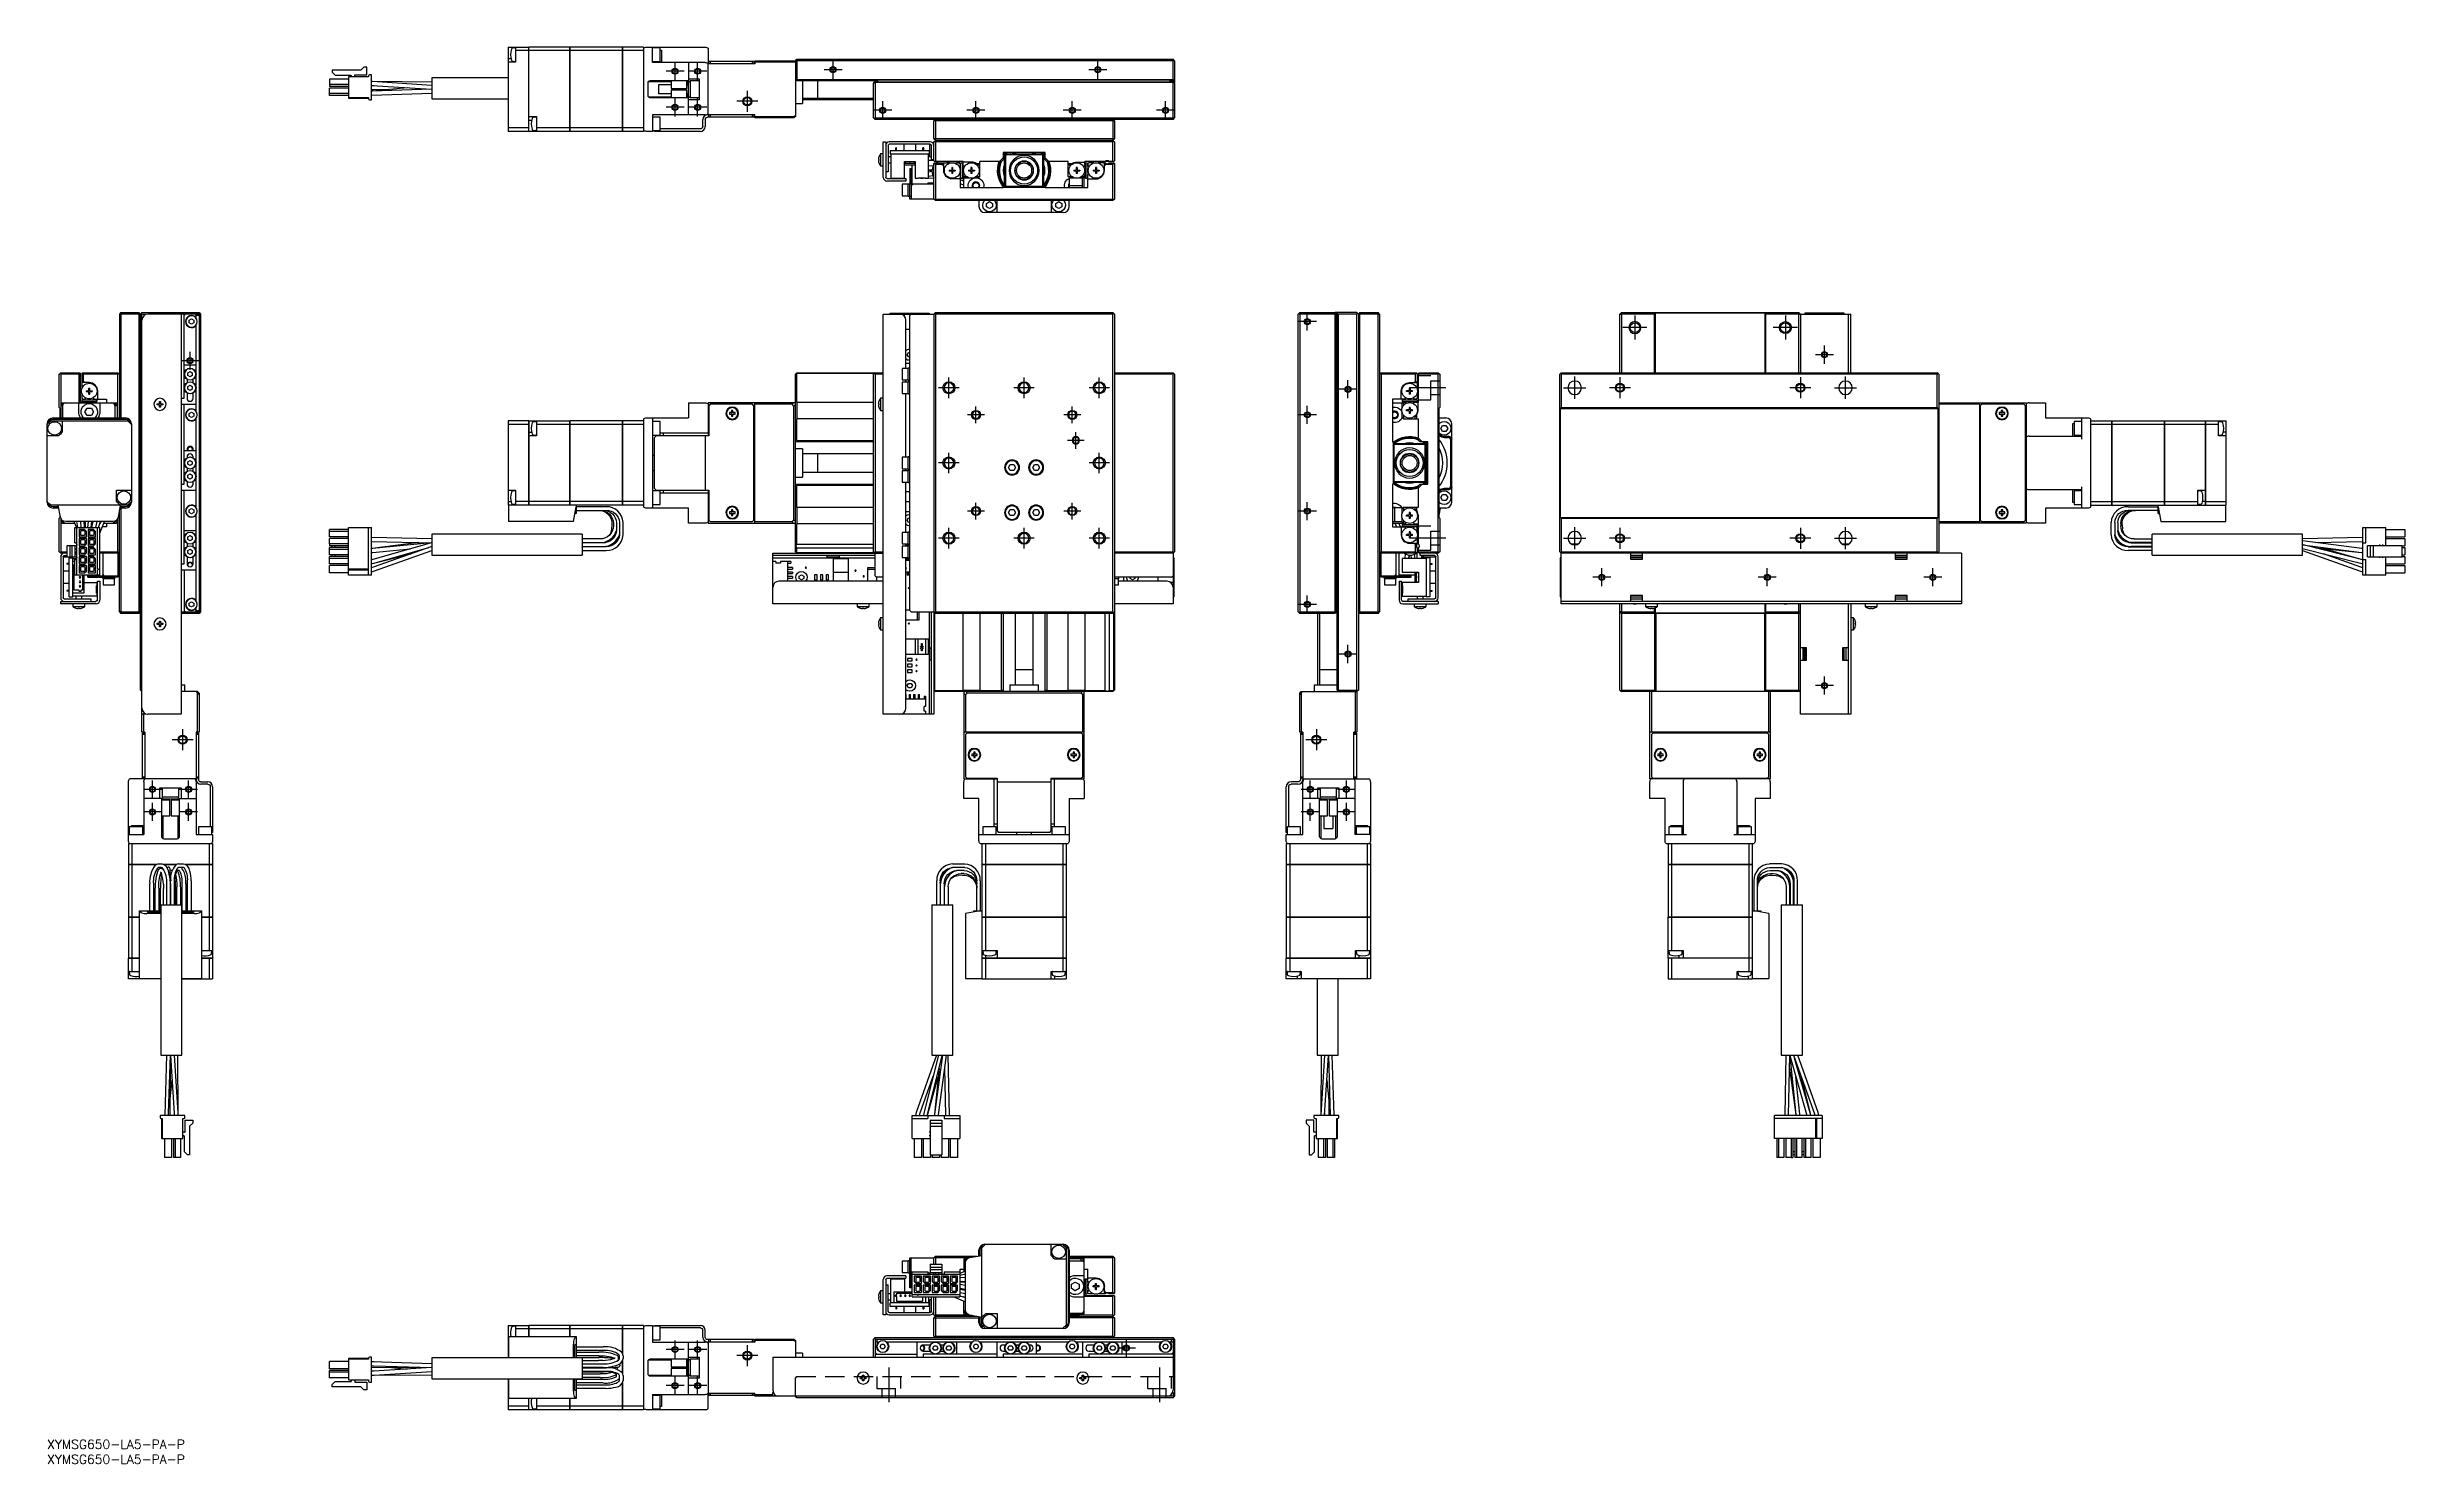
# Model space of a CAD drawing. Extents: x 0 to 784, y -8 to 463.
import ezdxf

# ---------------------------------------------------------------- set-up
doc = ezdxf.new("R2010")
doc.units = 0
doc.header["$LTSCALE"] = 0.5
doc.linetypes.add('CENTER', pattern=[50.8, 31.75, -6.35, 6.35, -6.35])
doc.linetypes.add('DASHED', pattern=[19.05, 12.7, -6.35])
for name, color, linetype in [('MSM_CENTER', 1, 'CENTER'), ('MSM_CONTINUOUS', 7, 'CONTINUOUS'), ('MSM_DASHED', 4, 'DASHED'), ('MSM_NARROW', 5, 'CONTINUOUS'), ('MSM_PART_NUMBER', 7, 'CONTINUOUS')]:
    doc.layers.add(name, color=color, linetype=linetype)
doc.styles.get("Standard").update_dxf_attribs({"font": 'txt.shx', "height": 1, "bigfont": 'bigfont.shx'})

msp = doc.modelspace()

# ---------------------------------------------------------------- texts
at = {"layer": 'MSM_PART_NUMBER'}
for p in [(0, -3), (0, -8)]:
    msp.add_text('XYMSG650-LA5-PA-P', height=3, dxfattribs=at).set_placement(p)

# ---------------------------------------------------------------- linework, layer by layer
at = {"layer": 'MSM_CENTER'}
for p, q in [((211.7, 454.93), (205.7, 454.93)), ((208.7, 451.93), (208.7, 457.93)), ((219.2, 454.93), (213.2, 454.93)), ((216.2, 451.93), (216.2, 457.93)), ((264.2, 455.43), (258.2, 455.43)), ((261.2, 452.43), (261.2, 458.43)), ((352.2, 455.43), (346.2, 455.43)), ((349.2, 452.43), (349.2, 458.43)), ((232.7, 448.43), (232.7, 441.43)), ((211.7, 442.93), (205.7, 442.93)), ((208.7, 439.93), (208.7, 445.93)), ((219.2, 442.93), (213.2, 442.93)), ((216.2, 439.93), (216.2, 445.93)), ((236.2, 444.93), (229.2, 444.93)), ((280.7, 441.93), (274.7, 441.93)), ((277.7, 438.93), (277.7, 444.93)), ((311.7, 441.93), (305.7, 441.93)), ((308.7, 438.93), (308.7, 444.93)), ((343.7, 441.93), (337.7, 441.93)), ((340.7, 438.93), (340.7, 444.93)), ((374.7, 441.93), (368.7, 441.93)), ((371.7, 438.93), (371.7, 444.93)), ((421.83, 371.7), (415.83, 371.7)), ((418.83, 368.7), (418.83, 374.7)), ((531.71, 369.7), (523.71, 369.7)), ((527.71, 373.7), (527.71, 365.7)), ((581.71, 369.7), (573.71, 369.7)), ((577.71, 373.7), (577.71, 365.7)), ((47.5, 355.7), (47.5, 361.7)), ((593.71, 360.7), (587.71, 360.7)), ((590.71, 357.7), (590.71, 363.7)), ((50.5, 358.7), (44.5, 358.7)), ((299.7, 346.3), (299.7, 353.1)), ((324.7, 346.3), (324.7, 353.1)), ((349.7, 346.3), (349.7, 353.1)), ((507.71, 346), (507.71, 353.4)), ((522.71, 353.2), (522.71, 346.2)), ((582.71, 353.2), (582.71, 346.2)), ((597.71, 346), (597.71, 353.4)), ((303.1, 349.7), (296.3, 349.7)), ((328.1, 349.7), (321.3, 349.7)), ((353.1, 349.7), (346.3, 349.7)), ((435.33, 349.2), (429.33, 349.2)), ((432.33, 346.2), (432.33, 352.2)), ((464.83, 349.7), (452.83, 349.7)), ((504.01, 349.7), (511.41, 349.7)), ((526.21, 349.7), (519.21, 349.7)), ((586.21, 349.7), (579.21, 349.7)), ((594.01, 349.7), (601.41, 349.7)), ((311.5, 340.7), (305.9, 340.7)), ((308.7, 337.9), (308.7, 343.5)), ((343.5, 340.7), (337.9, 340.7)), ((340.7, 337.9), (340.7, 343.5)), ((421.83, 340.7), (415.83, 340.7)), ((418.83, 337.7), (418.83, 343.7)), ((344.7, 332.2), (339.1, 332.2)), ((341.9, 329.4), (341.9, 335)), ((303.1, 324.7), (296.3, 324.7)), ((299.7, 321.3), (299.7, 328.1)), ((353.1, 324.7), (346.3, 324.7)), ((349.7, 321.3), (349.7, 328.1)), ((311.5, 308.7), (305.9, 308.7)), ((308.7, 305.9), (308.7, 311.5)), ((343.5, 308.7), (337.9, 308.7)), ((340.7, 305.9), (340.7, 311.5)), ((421.83, 308.7), (415.83, 308.7)), ((418.83, 305.7), (418.83, 311.7)), ((303.1, 299.7), (296.3, 299.7)), ((299.7, 296.3), (299.7, 303.1)), ((328.1, 299.7), (321.3, 299.7)), ((324.7, 296.3), (324.7, 303.1)), ((353.1, 299.7), (346.3, 299.7)), ((349.7, 296.3), (349.7, 303.1)), ((464.83, 299.7), (452.83, 299.7)), ((504.01, 299.7), (511.41, 299.7)), ((507.71, 296), (507.71, 303.4)), ((526.21, 299.7), (519.21, 299.7)), ((522.71, 303.2), (522.71, 296.2)), ((586.21, 299.7), (579.21, 299.7)), ((582.71, 303.2), (582.71, 296.2)), ((594.01, 299.7), (601.41, 299.7)), ((597.71, 296), (597.71, 303.4)), ((519.71, 286.7), (513.71, 286.7)), ((516.71, 283.7), (516.71, 289.7)), ((574.71, 286.7), (568.71, 286.7)), ((571.71, 283.7), (571.71, 289.7)), ((629.71, 286.7), (623.71, 286.7)), ((626.71, 283.7), (626.71, 289.7)), ((421.83, 277.7), (415.83, 277.7)), ((418.83, 274.7), (418.83, 280.7)), ((435.33, 261.2), (429.33, 261.2)), ((432.33, 258.2), (432.33, 264.2)), ((590.71, 247.7), (590.71, 253.7)), ((593.71, 250.7), (587.71, 250.7)), ((45, 236.2), (45, 229.2)), ((421.83, 236.2), (421.83, 229.2)), ((48.5, 232.7), (41.5, 232.7)), ((425.33, 232.7), (418.33, 232.7)), ((38, 216.2), (32, 216.2)), ((35, 213.2), (35, 219.2)), ((35, 205.7), (35, 211.7)), ((50, 216.2), (44, 216.2)), ((47, 213.2), (47, 219.2)), ((47, 205.7), (47, 211.7)), ((422.83, 216.2), (416.83, 216.2)), ((419.83, 213.2), (419.83, 219.2)), ((419.83, 205.7), (419.83, 211.7)), ((434.83, 216.2), (428.83, 216.2)), ((431.83, 213.2), (431.83, 219.2)), ((431.83, 205.7), (431.83, 211.7)), ((38, 208.7), (32, 208.7)), ((50, 208.7), (44, 208.7)), ((422.83, 208.7), (416.83, 208.7)), ((434.83, 208.7), (428.83, 208.7)), ((208.7, 27), (208.7, 33)), ((216.2, 27), (216.2, 33)), ((232.7, 31.5), (232.7, 24.5)), ((358.7, 27.5), (358.7, 33.5)), ((211.7, 30), (205.7, 30)), ((219.2, 30), (213.2, 30)), ((236.2, 28), (229.2, 28)), ((279.7, 24), (279.7, 12.5)), ((361.7, 30.5), (355.7, 30.5)), ((369.7, 24), (369.7, 12.5)), ((211.7, 18), (205.7, 18)), ((208.7, 15), (208.7, 21)), ((219.2, 18), (213.2, 18)), ((216.2, 15), (216.2, 21))]:
    msp.add_line(p, q, dxfattribs=at)
at = {"layer": 'MSM_CONTINUOUS'}
for p, q in [((153.2, 462.93), (153.2, 434.93)), ((153.2, 462.93), (160.09, 462.93)), ((155.49, 462.66), (154.72, 462.59)), ((155.7, 462.93), (155.7, 457.93)), ((160.09, 434.93), (160.09, 462.93)), ((160.1, 462.92), (160.09, 462.92)), ((173.7, 462.93), (160.1, 462.93)), ((160.1, 434.93), (160.1, 462.93)), ((173.7, 434.93), (173.7, 462.93)), ((173.7, 462.92), (173.71, 462.92)), ((173.71, 462.93), (173.71, 434.93)), ((191.2, 462.93), (173.71, 462.93)), ((191.2, 434.93), (191.2, 462.93)), ((191.2, 462.92), (191.21, 462.92)), ((191.21, 462.93), (191.21, 434.93)), ((198.2, 462.93), (191.21, 462.93)), ((198.2, 462.93), (198.2, 434.93)), ((199.2, 462.93), (218.7, 462.93)), ((201.2, 457.83), (201.2, 462.93)), ((203.7, 462.68), (201.2, 462.68)), ((203.7, 458.18), (203.7, 462.68)), ((219.7, 462.55), (219.7, 457.45)), ((94.69, 455.29), (94.69, 454.59)), ((104.23, 455.29), (94.69, 455.29)), ((94.69, 454.59), (95.69, 453.59)), ((105.25, 456.31), (104.23, 455.29)), ((106.25, 456.31), (105.25, 456.31)), ((106.25, 453.78), (106.25, 456.31)), ((153.2, 459.18), (154.14, 459.18)), ((155.7, 457.93), (153.2, 457.93)), ((154.72, 458.27), (155.49, 458.2)), ((160.09, 461.78), (155.7, 461.78)), ((160.1, 461.77), (160.09, 461.77)), ((173.7, 461.78), (160.1, 461.78)), ((173.7, 461.77), (173.71, 461.77)), ((191.2, 461.78), (173.71, 461.78)), ((191.2, 461.77), (191.21, 461.77)), ((198.2, 461.78), (191.21, 461.78)), ((201.2, 458.18), (203.7, 458.18)), ((218.7, 457.83), (201.2, 457.83)), ((203.7, 461.88), (204.2, 461.88)), ((204.2, 461.88), (204.2, 457.83)), ((213.2, 457.83), (213.2, 451.8)), ((219.7, 440.43), (219.7, 457.43)), ((235.2, 457.43), (219.7, 457.43)), ((219.9, 457.43), (219.9, 458.23)), ((219.9, 458.23), (234.9, 458.23)), ((220.4, 458.23), (220.4, 457.43)), ((234.4, 457.43), (234.4, 458.23)), ((234.9, 458.23), (234.9, 457.43)), ((235.2, 458.43), (235.2, 457.43)), ((235.2, 458.43), (248.7, 458.43)), ((248.7, 457.93), (235.2, 457.93)), ((248.7, 458.43), (249.2, 458.93)), ((248.7, 458.43), (248.7, 439.93)), ((248.95, 458.68), (249.2, 458.43)), ((249.2, 458.93), (374.2, 458.93)), ((249.2, 458.43), (249.2, 452.13)), ((374.2, 458.43), (249.2, 458.43)), ((374.7, 458.43), (374.2, 458.93)), ((374.2, 458.43), (374.45, 458.68)), ((374.2, 452.13), (374.2, 458.43)), ((374.7, 458.43), (374.7, 451.23)), ((93.8, 452.3), (93.8, 449.9)), ((100.15, 452.3), (93.8, 452.3)), ((100.15, 450.5), (93.8, 450.5)), ((100.15, 449.9), (93.8, 449.9)), ((100.15, 449.3), (93.8, 449.3)), ((93.8, 446.9), (93.8, 449.3)), ((100.15, 447.5), (93.8, 447.5)), ((100.15, 446.9), (93.8, 446.9)), ((95.69, 453.59), (100.82, 453.59)), ((106.78, 453.03), (100.15, 453.03)), ((100.15, 453.03), (100.15, 445.92)), ((101.1, 453.31), (101.1, 453.03)), ((102.25, 453.03), (102.25, 453.63)), ((102.4, 453.78), (106.25, 453.78)), ((106.78, 453.44), (106.78, 453.03)), ((107.8, 453.74), (107.08, 453.74)), ((107.8, 445.46), (107.8, 453.74)), ((108.13, 451.48), (107.8, 451.48)), ((108, 451.47), (107.8, 451.48)), ((107.8, 450.18), (107.92, 450.17)), ((107.8, 450.17), (108.58, 450.13)), ((108.47, 448.79), (107.8, 448.78)), ((108.08, 448.31), (107.8, 448.29)), ((107.87, 448.29), (107.8, 448.28)), ((107.8, 446.98), (107.92, 446.99)), ((127.8, 448.93), (107.87, 448.29)), ((107.92, 450.17), (127.78, 448.93)), ((107.92, 446.99), (127.8, 447.63)), ((127.8, 450.23), (108, 451.47)), ((119.65, 449.44), (108.08, 448.31)), ((127.8, 451.33), (108.13, 451.48)), ((113.32, 448.82), (108.47, 448.79)), ((127.8, 452.7), (127.8, 445.7)), ((153.2, 452.7), (127.8, 452.7)), ((199.7, 446.83), (199.7, 451.03)), ((207.4, 451.43), (199.81, 451.43)), ((200.5, 451.83), (212.9, 451.83)), ((203.2, 450.43), (203.2, 447.43)), ((207.4, 450.43), (203.2, 450.43)), ((207.4, 447.43), (203.2, 447.43)), ((207.4, 451.83), (207.4, 449.18)), ((207.4, 449.18), (212.6, 449.18)), ((207.4, 448.68), (207.4, 446.03)), ((212.6, 448.68), (207.4, 448.68)), ((212.6, 449.18), (212.6, 451.83)), ((212.9, 451.43), (212.6, 451.43)), ((212.9, 450.43), (212.6, 450.43)), ((212.6, 446.03), (212.6, 448.68)), ((212.9, 447.43), (212.6, 447.43)), ((212.9, 450.43), (212.9, 451.43)), ((213.1, 451.23), (212.9, 451.43)), ((212.9, 450.43), (213.1, 450.07)), ((213.1, 447.8), (212.9, 447.43)), ((212.9, 446.43), (212.9, 447.43)), ((213.1, 451.81), (213.1, 446.06)), ((213.11, 451.8), (213.19, 451.78)), ((213.2, 451.8), (213.11, 451.8)), ((213.2, 452.43), (216.7, 452.43)), ((213.7, 451.68), (213.7, 446.18)), ((216.7, 451.68), (213.7, 451.68)), ((216.7, 452.43), (216.7, 445.43)), ((248.7, 452.33), (249.2, 451.83)), ((249.2, 452.13), (249.05, 451.98)), ((374.7, 451.93), (249.1, 451.93)), ((249.2, 452.13), (374.2, 452.13)), ((249.2, 451.83), (276.1, 451.83)), ((251, 451.83), (251, 444.18)), ((256, 451.83), (256, 445.93)), ((274.7, 450.93), (275.1, 451.33)), ((274.7, 439.43), (274.7, 450.93)), ((274.8, 451.03), (274.8, 451.23)), ((275.8, 451.53), (275.1, 451.53)), ((275.1, 451.33), (275.2, 451.43)), ((275.1, 451.33), (275.2, 451.23)), ((275.2, 451.43), (374.2, 451.43)), ((275.2, 451.23), (275.2, 439.43)), ((374.2, 451.23), (275.2, 451.23)), ((276.1, 451.43), (276.1, 451.83)), ((373.3, 451.73), (374.7, 451.73)), ((373.3, 451.43), (373.3, 451.73)), ((374.3, 451.53), (373.6, 451.53)), ((374.4, 451.93), (374.2, 452.13)), ((374.2, 451.43), (374.3, 451.33)), ((374.2, 451.23), (374.3, 451.33)), ((374.2, 439.43), (374.2, 451.23)), ((374.3, 451.33), (374.7, 450.93)), ((374.6, 451.23), (374.6, 451.03)), ((374.7, 451.23), (374.6, 451.13)), ((374.7, 450.93), (374.7, 439.43)), ((100.15, 446.17), (106.78, 446.17)), ((100.15, 445.92), (106.78, 445.92)), ((106.78, 446.17), (106.78, 445.76)), ((107.08, 445.46), (107.8, 445.46)), ((127.8, 445.7), (153.2, 445.7)), ((160.1, 439.93), (162.6, 439.93)), ((162.38, 439.66), (161.61, 439.59)), ((162.6, 439.93), (162.6, 434.93)), ((199.81, 446.43), (207.4, 446.43)), ((212.9, 446.03), (200.5, 446.03)), ((201.2, 440.43), (201.2, 434.93)), ((218.7, 440.43), (201.2, 440.43)), ((203.7, 439.68), (201.2, 439.68)), ((203.7, 435.18), (203.7, 439.68)), ((212.6, 446.43), (212.9, 446.43)), ((212.9, 446.43), (213.1, 446.63)), ((213.19, 446.08), (213.11, 446.06)), ((213.2, 446.06), (213.11, 446.06)), ((213.2, 440.43), (213.2, 446.06)), ((216.7, 445.43), (213.2, 445.43)), ((213.7, 446.18), (216.7, 446.18)), ((217.9, 436.53), (217.9, 438.83)), ((218.7, 438.83), (218.7, 436.53)), ((235.2, 440.43), (219.5, 440.43)), ((234.9, 439.63), (219.5, 439.63)), ((219.9, 439.63), (219.9, 440.43)), ((220.4, 440.43), (220.4, 439.63)), ((234.4, 439.63), (234.4, 440.43)), ((234.9, 440.43), (234.9, 439.63)), ((235.2, 439.43), (235.2, 440.43)), ((235.2, 439.93), (248.09, 439.93)), ((248.2, 439.43), (235.2, 439.43)), ((247.59, 439.43), (248.09, 439.93)), ((248.09, 439.93), (248.7, 440.24)), ((248.7, 439.93), (248.2, 439.43)), ((248.7, 444.18), (251, 444.18)), ((251, 445.93), (274.7, 445.93)), ((274.7, 445.43), (251, 445.43)), ((275.2, 438.93), (274.7, 439.43)), ((275.2, 439.43), (274.95, 439.18)), ((275.2, 439.43), (374.2, 439.43)), ((374.2, 438.93), (275.2, 438.93)), ((294.7, 438.43), (295.2, 438.93)), ((295.2, 438.43), (295.41, 438.93)), ((306.55, 438.63), (306.25, 438.93)), ((343.15, 438.93), (342.85, 438.63)), ((353.99, 438.93), (354.2, 438.43)), ((354.2, 438.93), (354.7, 438.43)), ((374.45, 439.18), (374.2, 439.43)), ((374.2, 438.93), (374.7, 439.43)), ((160.09, 436.09), (153.2, 436.09)), ((160.09, 434.93), (153.2, 434.93)), ((160.1, 436.1), (160.09, 436.1)), ((160.1, 434.94), (160.09, 434.94)), ((160.1, 438.68), (161.03, 438.68)), ((173.7, 434.93), (160.1, 434.93)), ((161.61, 435.27), (162.38, 435.2)), ((173.7, 436.09), (162.6, 436.09)), ((173.7, 436.1), (173.71, 436.1)), ((173.7, 434.94), (173.71, 434.94)), ((191.2, 436.09), (173.71, 436.09)), ((191.2, 434.93), (173.71, 434.93)), ((191.2, 436.1), (191.21, 436.1)), ((191.2, 434.94), (191.21, 434.94)), ((198.2, 436.09), (191.21, 436.09)), ((198.2, 434.93), (191.21, 434.93)), ((201.2, 434.93), (199.2, 434.93)), ((201.2, 435.18), (203.7, 435.18)), ((201.9, 434.93), (201.9, 435.18)), ((217.1, 434.93), (201.9, 434.93)), ((202.4, 435.18), (202.4, 434.93)), ((217.1, 435.73), (203.7, 435.73)), ((277.9, 431.43), (278.7, 431.43)), ((277.9, 419.63), (277.9, 431.43)), ((278.7, 431.43), (278.7, 419.73)), ((293.5, 431.43), (279.9, 431.43)), ((294.7, 432.43), (294.7, 438.43)), ((354.7, 438.43), (294.7, 438.43)), ((354.7, 432.43), (294.7, 432.43)), ((294.7, 432.43), (295.2, 431.93)), ((294.7, 431.43), (295.2, 431.93)), ((294.7, 425.13), (294.7, 431.43)), ((294.95, 431.68), (295.2, 431.43)), ((295.2, 438.43), (295.2, 431.93)), ((354.2, 431.93), (295.2, 431.93)), ((295.2, 431.43), (295.2, 424.93)), ((354.2, 431.43), (295.2, 431.43)), ((306.6, 431.63), (306.3, 431.93)), ((306.55, 438.63), (342.85, 438.63)), ((306.6, 431.63), (342.8, 431.63)), ((307.3, 431.63), (309, 431.93)), ((309.7, 431.63), (309.7, 431.93)), ((339.7, 431.93), (339.7, 431.63)), ((343.1, 431.93), (342.8, 431.63)), ((354.2, 438.43), (354.2, 431.93)), ((354.7, 432.43), (354.2, 431.93)), ((354.2, 431.93), (354.7, 431.43)), ((354.2, 431.43), (354.45, 431.68)), ((354.2, 424.93), (354.2, 431.43)), ((354.7, 438.43), (354.7, 432.43)), ((354.7, 431.43), (354.7, 425.13)), ((276.31, 425.63), (276.44, 425.63)), ((276.44, 425.23), (276.31, 425.23)), ((276.44, 426.38), (276.44, 426.36)), ((276.44, 425.63), (276.44, 425.23)), ((276.44, 424.5), (276.44, 424.48)), ((277, 427.43), (277, 423.43)), ((277.9, 427.43), (277, 427.43)), ((277, 423.43), (277.9, 423.43)), ((279.5, 430.23), (279.5, 421.43)), ((280.45, 426.43), (279.5, 426.43)), ((279.5, 424.43), (280.45, 424.43)), ((293.5, 430.63), (279.9, 430.63)), ((280.2, 428.63), (280.2, 427.43)), ((280.2, 428.63), (293.2, 428.63)), ((280.2, 427.43), (293.2, 427.43)), ((280.45, 427.43), (280.45, 419.43)), ((282.07, 428.63), (282.07, 429.43)), ((282.32, 429.43), (282.07, 429.43)), ((282.32, 428.63), (282.32, 429.43)), ((284.7, 430.63), (284.7, 428.63)), ((284.95, 419.43), (284.95, 424.93)), ((284.95, 424.93), (288.45, 424.93)), ((288.45, 424.23), (284.95, 424.23)), ((288.45, 423.73), (284.95, 423.73)), ((287.45, 417.43), (287.45, 423.73)), ((288.45, 424.93), (288.45, 419.43)), ((288.7, 428.63), (288.7, 430.63)), ((291.07, 428.63), (291.07, 429.43)), ((291.32, 429.43), (291.07, 429.43)), ((291.32, 428.63), (291.32, 429.43)), ((292.95, 419.43), (292.95, 427.43)), ((292.95, 425.4), (294.7, 425.4)), ((294.51, 423.39), (292.95, 423.53)), ((293.2, 428.63), (293.2, 427.43)), ((293.4, 426.43), (293.4, 430.43)), ((293.85, 430.43), (293.4, 430.43)), ((293.4, 426.43), (293.9, 426.43)), ((293.9, 425.43), (293.9, 430.23)), ((294.7, 425.43), (293.9, 425.43)), ((294.9, 424.93), (294.7, 425.13)), ((294.7, 424.23), (294.9, 424.43)), ((294.7, 412.43), (294.7, 424.23)), ((294.8, 424.33), (295.2, 423.93)), ((304.5, 424.93), (294.9, 424.93)), ((294.9, 424.43), (300.09, 424.43)), ((295.2, 423.93), (295.2, 412.43)), ((297.5, 423.93), (295.2, 423.93)), ((298, 424.28), (297.5, 423.93)), ((297.5, 423.93), (298, 423.43)), ((298, 421.93), (298, 424.43)), ((300.25, 424.93), (299.07, 424.43)), ((301.51, 424.43), (303.2, 424.43)), ((302.14, 424.43), (303.32, 424.93)), ((303.5, 424.13), (303.2, 424.43)), ((303.5, 423.48), (303.36, 423.4)), ((303.5, 424.13), (303.5, 423.48)), ((303.5, 423.86), (303.7, 423.92)), ((303.7, 424.43), (304.3, 424.43)), ((303.7, 419.43), (303.7, 424.43)), ((304.3, 419.43), (304.3, 424.43)), ((304.3, 424.12), (304.5, 424.18)), ((304.5, 423.48), (304.5, 424.93)), ((307.2, 424.73), (304.5, 424.73)), ((304.88, 423.26), (304.5, 423.48)), ((304.7, 423.36), (304.7, 423.36)), ((308.8, 424.23), (310, 424.23)), ((310, 423.73), (309.34, 423.73)), ((317.2, 424.93), (310, 424.93)), ((310, 419.93), (310, 424.93)), ((316.49, 424.93), (317.7, 426.14)), ((317.7, 425.43), (317.2, 424.93)), ((331.7, 427.93), (317.7, 427.93)), ((317.7, 427.93), (317.7, 425.43)), ((318.2, 426.63), (318.5, 426.93)), ((318.2, 417.23), (318.2, 426.63)), ((319, 427.43), (318.5, 426.93)), ((318.5, 426.93), (318.5, 416.93)), ((330.7, 427.13), (318.7, 427.13)), ((319, 427.43), (330.4, 427.43)), ((321.84, 423.24), (321.9, 423.31)), ((321.9, 423.37), (321.9, 423.31)), ((323.64, 424.9), (323.64, 424.9)), ((330.9, 426.93), (330.4, 427.43)), ((330.9, 416.93), (330.9, 426.93)), ((330.9, 426.93), (331.2, 426.63)), ((331.2, 426.63), (331.2, 417.23)), ((331.7, 425.43), (331.7, 427.93)), ((331.7, 426.14), (332.91, 424.93)), ((332.2, 424.93), (331.7, 425.43)), ((339.4, 424.93), (332.2, 424.93)), ((339.4, 419.93), (339.4, 424.93)), ((339.4, 424.23), (340.6, 424.23)), ((340.06, 423.73), (339.4, 423.73)), ((342.2, 424.73), (344.9, 424.73)), ((344.9, 423.48), (344.52, 423.26)), ((344.7, 423.36), (344.7, 423.36)), ((354.5, 424.93), (344.9, 424.93)), ((344.9, 423.48), (344.9, 424.93)), ((345.1, 424.43), (345.7, 424.43)), ((345.1, 419.43), (345.1, 424.43)), ((345.7, 419.43), (345.7, 424.43)), ((346.2, 424.43), (345.9, 424.13)), ((345.9, 424.13), (345.9, 423.48)), ((346.04, 423.4), (345.9, 423.48)), ((347.89, 424.43), (346.2, 424.43)), ((351.64, 424.43), (349.31, 424.43)), ((351.4, 421.93), (351.4, 424.43)), ((351.9, 423.93), (351.4, 424.28)), ((351.4, 423.43), (351.9, 423.93)), ((354.2, 423.93), (351.9, 423.93)), ((352.96, 424.43), (354.5, 424.43)), ((354.2, 423.93), (354.6, 424.33)), ((354.2, 412.43), (354.2, 423.93)), ((354.7, 425.13), (354.5, 424.93)), ((354.7, 424.23), (354.5, 424.43)), ((354.7, 424.23), (354.7, 412.43)), ((279.5, 421.43), (278.7, 421.43)), ((285.4, 418.43), (279.1, 418.43)), ((279.2, 419.23), (285.4, 419.23)), ((280.45, 419.43), (284.95, 419.43)), ((284.2, 417.33), (284.2, 413.53)), ((286.2, 417.33), (284.2, 417.33)), ((285.4, 419.23), (285.4, 418.43)), ((286.2, 413.43), (286.2, 417.43)), ((294.7, 417.43), (286.2, 417.43)), ((287.2, 422.43), (286.7, 422.43)), ((286.7, 422.43), (286.7, 417.43)), ((286.7, 413.43), (286.7, 417.43)), ((287.2, 422.43), (287.2, 412.43)), ((287.2, 416.93), (287.7, 417.43)), ((288.45, 419.43), (289.45, 419.43)), ((289.26, 419.39), (290.07, 419.53)), ((289.45, 419.53), (291.95, 419.53)), ((289.45, 419.43), (289.45, 419.53)), ((290.25, 419.53), (290.25, 419.43)), ((290.25, 419.43), (291.15, 419.43)), ((290.62, 419.53), (290.62, 419.43)), ((290.77, 419.53), (290.77, 419.43)), ((291.15, 419.53), (291.15, 419.43)), ((291.87, 419.38), (294.7, 419.47)), ((291.95, 419.43), (291.95, 419.53)), ((291.95, 419.43), (292.95, 419.43)), ((292.65, 417.83), (294.7, 417.83)), ((292.65, 417.83), (292.65, 417.43)), ((292.95, 422.23), (294.08, 422.13)), ((292.95, 422.05), (294.07, 422.02)), ((294.05, 421.55), (292.95, 421.36)), ((292.95, 420.04), (294.33, 420.28)), ((293.45, 417.58), (293.45, 417.43)), ((294.55, 417.83), (294.55, 417.43)), ((299.8, 422.08), (300.59, 422.08)), ((299.8, 422.08), (299.8, 421.79)), ((299.8, 421.79), (300.59, 421.79)), ((300.33, 422.08), (300.33, 421.79)), ((300.94, 422.93), (300.65, 422.93)), ((300.65, 422.93), (300.65, 422.14)), ((300.65, 422.4), (300.94, 422.4)), ((300.65, 421.73), (300.65, 420.93)), ((300.65, 421.46), (300.94, 421.46)), ((300.94, 420.93), (300.65, 420.93)), ((303.5, 419.13), (300.8, 419.13)), ((300.94, 422.93), (300.94, 422.14)), ((300.94, 421.73), (300.94, 420.93)), ((301, 422.08), (301.8, 422.08)), ((301, 421.79), (301.8, 421.79)), ((301.27, 421.79), (301.27, 422.08)), ((301.8, 422.08), (301.8, 421.79)), ((303.12, 420.6), (303.5, 420.39)), ((303.19, 420.56), (303.19, 420.56)), ((303.3, 420.51), (303.3, 420.5)), ((303.5, 420.39), (303.5, 416.23)), ((303.7, 420.32), (303.5, 420.34)), ((304.7, 419.1), (303.5, 419.36)), ((304.7, 418.34), (303.5, 418.85)), ((303.5, 417.55), (304.7, 417.04)), ((303.5, 416.23), (317.7, 416.23)), ((303.7, 419.43), (304.3, 419.43)), ((304.5, 420.26), (304.3, 420.27)), ((304.5, 420.39), (304.64, 420.47)), ((304.5, 419.93), (304.5, 420.39)), ((304.5, 419.93), (305.54, 419.93)), ((304.5, 419.93), (305, 419.43)), ((304.7, 420.5), (304.7, 420.51)), ((304.7, 416.23), (304.7, 419.73)), ((306.49, 419.43), (305, 419.43)), ((306.2, 422.08), (306.99, 422.08)), ((306.2, 422.08), (306.2, 421.79)), ((306.2, 421.79), (306.99, 421.79)), ((306.73, 422.08), (306.73, 421.79)), ((307.34, 422.93), (307.05, 422.93)), ((307.05, 422.93), (307.05, 422.14)), ((307.05, 422.4), (307.34, 422.4)), ((307.05, 421.73), (307.05, 420.93)), ((307.05, 421.46), (307.34, 421.46)), ((307.34, 420.93), (307.05, 420.93)), ((307.34, 422.93), (307.34, 422.14)), ((307.34, 421.73), (307.34, 420.93)), ((307.4, 422.08), (308.2, 422.08)), ((307.4, 421.79), (308.2, 421.79)), ((307.67, 421.79), (307.67, 422.08)), ((309.5, 419.43), (307.91, 419.43)), ((308.2, 422.08), (308.2, 421.79)), ((308.86, 419.93), (310, 419.93)), ((309.5, 419.43), (310, 419.93)), ((317.7, 416.23), (317.7, 416.43)), ((317.7, 416.43), (331.7, 416.43)), ((319, 416.43), (318.2, 417.23)), ((318.7, 416.73), (330.7, 416.73)), ((321.54, 418.73), (321.72, 418.73)), ((321.95, 418.51), (321.72, 418.73)), ((321.95, 418.51), (321.78, 418.51)), ((321.9, 420.56), (321.84, 420.62)), ((321.9, 420.56), (321.9, 420.49)), ((321.95, 418.37), (321.95, 418.51)), ((323.64, 418.97), (323.64, 418.97)), ((327.67, 418.73), (327.45, 418.51)), ((327.62, 418.51), (327.45, 418.51)), ((327.45, 418.51), (327.45, 418.37)), ((327.67, 418.73), (327.86, 418.73)), ((331.2, 417.23), (330.4, 416.43)), ((331.7, 416.43), (331.7, 416.23)), ((331.7, 416.23), (345.9, 416.23)), ((339.4, 419.93), (339.9, 419.43)), ((339.4, 419.93), (340.54, 419.93)), ((341.49, 419.43), (339.65, 419.43)), ((339.65, 419.43), (339.65, 416.23)), ((339.65, 416.93), (344.15, 416.93)), ((341.2, 422.08), (341.99, 422.08)), ((341.2, 422.08), (341.2, 421.79)), ((341.2, 421.79), (341.99, 421.79)), ((341.73, 422.08), (341.73, 421.79)), ((342.34, 422.93), (342.05, 422.93)), ((342.05, 422.93), (342.05, 422.14)), ((342.05, 422.4), (342.34, 422.4)), ((342.05, 421.73), (342.05, 420.93)), ((342.05, 421.46), (342.34, 421.46)), ((342.34, 420.93), (342.05, 420.93)), ((342.34, 422.93), (342.34, 422.14)), ((342.34, 421.73), (342.34, 420.93)), ((342.4, 422.08), (343.2, 422.08)), ((342.4, 421.79), (343.2, 421.79)), ((342.67, 421.79), (342.67, 422.08)), ((344.4, 419.43), (342.91, 419.43)), ((343.2, 422.08), (343.2, 421.79)), ((343.86, 419.93), (344.9, 419.93)), ((344.15, 416.23), (344.15, 419.43)), ((344.4, 419.43), (344.9, 419.93)), ((344.7, 420.5), (344.7, 420.51)), ((344.7, 416.23), (344.7, 419.73)), ((344.76, 420.47), (344.9, 420.39)), ((344.9, 419.93), (344.9, 420.39)), ((345.1, 419.43), (345.7, 419.43)), ((345.9, 420.39), (346.28, 420.6)), ((345.9, 416.23), (345.9, 420.39)), ((345.9, 419.13), (348.6, 419.13)), ((347.6, 422.08), (348.39, 422.08)), ((347.6, 422.08), (347.6, 421.79)), ((347.6, 421.79), (348.39, 421.79)), ((348.13, 422.08), (348.13, 421.79)), ((348.74, 422.93), (348.45, 422.93)), ((348.45, 422.93), (348.45, 422.14)), ((348.45, 422.4), (348.74, 422.4)), ((348.45, 421.73), (348.45, 420.93)), ((348.45, 421.46), (348.74, 421.46)), ((348.74, 420.93), (348.45, 420.93)), ((348.74, 422.93), (348.74, 422.14)), ((348.74, 421.73), (348.74, 420.93)), ((348.8, 422.08), (349.6, 422.08)), ((348.8, 421.79), (349.6, 421.79)), ((349.07, 421.79), (349.07, 422.08)), ((349.6, 422.08), (349.6, 421.79)), ((284.2, 413.53), (286.2, 413.53)), ((286.2, 413.43), (287.2, 413.43)), ((286.7, 412.43), (286.7, 413.43)), ((294.7, 412.43), (286.7, 412.43)), ((295.2, 411.93), (294.7, 412.43)), ((295.2, 412.43), (294.95, 412.18)), ((295.2, 412.43), (354.2, 412.43)), ((354.2, 411.93), (295.2, 411.93)), ((309.7, 411.81), (309, 411.93)), ((309.7, 411.93), (309.7, 409.93)), ((315.7, 407.93), (311.7, 407.93)), ((312.2, 411.01), (313.2, 411.59)), ((312.2, 409.85), (312.2, 411.01)), ((313.2, 409.28), (312.2, 409.85)), ((313.2, 411.59), (314.2, 411.01)), ((314.2, 409.85), (313.2, 409.28)), ((314.2, 411.01), (314.2, 409.85)), ((315.7, 407.93), (315.7, 411.93)), ((333.7, 407.93), (315.7, 407.93)), ((333.7, 411.93), (333.7, 407.93)), ((337.7, 407.93), (333.7, 407.93)), ((335.2, 411.01), (336.2, 411.59)), ((335.2, 409.85), (335.2, 411.01)), ((336.2, 409.28), (335.2, 409.85)), ((336.2, 411.59), (337.2, 411.01)), ((337.2, 409.85), (336.2, 409.28)), ((337.2, 411.01), (337.2, 409.85)), ((339.7, 409.93), (339.7, 411.93)), ((354.45, 412.18), (354.2, 412.43)), ((354.7, 412.43), (354.2, 411.93)), ((24.5, 374.7), (24, 374.2)), ((24.5, 374.2), (24, 373.99)), ((24, 374.2), (24, 339.7)), ((24.5, 374.7), (24.5, 339.7)), ((24.5, 374.7), (30.5, 374.7)), ((31, 374.2), (24.5, 374.2)), ((30.5, 374.7), (30.5, 274.7)), ((30.5, 374.7), (31, 374.2)), ((31.5, 374.7), (31, 374.2)), ((31, 249.2), (31, 374.2)), ((31.5, 374.2), (31.25, 374.45)), ((31.5, 374.7), (38.7, 374.7)), ((31.5, 235.2), (31.5, 374.2)), ((31.5, 374.2), (32.7, 374.2)), ((50.5, 374.2), (33.5, 374.2)), ((34.3, 374.2), (34.3, 374.5)), ((34.3, 374.5), (35.5, 374.5)), ((35.5, 374.2), (35.5, 374.5)), ((38, 374.4), (37.8, 374.2)), ((38, 374.7), (38, 374.2)), ((38.2, 374.2), (38.2, 374.7)), ((38.4, 374.3), (38.4, 374.2)), ((38.5, 374.2), (39, 374.7)), ((38.7, 374.2), (38.6, 374.3)), ((38.7, 374.7), (38.8, 374.6)), ((38.7, 374.6), (38.9, 374.6)), ((39, 374.7), (50.5, 374.7)), ((44.5, 374.2), (44.5, 241.2)), ((45.5, 346.2), (45.5, 374.2)), ((45.5, 373.7), (46, 374.2)), ((47.25, 372.13), (48, 372.57)), ((47.25, 371.27), (47.25, 372.13)), ((48, 370.83), (47.25, 371.27)), ((48, 372.57), (48.75, 372.13)), ((48.75, 371.27), (48, 370.83)), ((48.75, 372.13), (48.75, 371.27)), ((49.5, 373.02), (49.5, 374.2)), ((50.5, 373.7), (49.5, 373.7)), ((49.5, 342.02), (49.5, 370.38)), ((50.5, 374.7), (51, 374.2)), ((50.75, 374.45), (50.5, 374.2)), ((50.5, 374.2), (50.5, 275.2)), ((51, 374.2), (51, 275.2)), ((277.9, 241.2), (277.9, 374.2)), ((277.9, 374.2), (294.7, 374.2)), ((280.2, 374.2), (280.2, 374.5)), ((280.2, 374.5), (293.2, 374.5)), ((284.95, 373.46), (284.95, 374.2)), ((285.4, 356.1), (285.4, 372.2)), ((285.4, 369.2), (286.7, 369.2)), ((287.2, 374.2), (286.7, 373.7)), ((286.7, 275.7), (286.7, 373.7)), ((293.2, 374.5), (293.2, 374.2)), ((295.2, 374.7), (294.7, 374.2)), ((294.7, 374.2), (294.7, 241.2)), ((295.2, 374.2), (294.95, 374.45)), ((295.2, 374.7), (354.2, 374.7)), ((295.2, 374.2), (295.2, 275.2)), ((354.2, 374.2), (295.2, 374.2)), ((354.45, 374.45), (354.2, 374.7)), ((354.45, 374.45), (354.2, 374.2)), ((354.2, 275.2), (354.2, 374.2)), ((354.7, 374.2), (354.45, 374.45)), ((354.7, 374.2), (354.7, 249.2)), ((416.33, 374.7), (415.83, 374.2)), ((415.83, 275.2), (415.83, 374.2)), ((416.33, 374.2), (416.08, 374.45)), ((416.33, 374.7), (427.83, 374.7)), ((428.13, 374.2), (416.33, 374.2)), ((416.33, 374.2), (416.33, 275.2)), ((427.83, 374.7), (428.23, 374.3)), ((427.93, 374.6), (428.13, 374.6)), ((428.03, 374.6), (428.13, 374.7)), ((435.33, 374.7), (428.13, 374.7)), ((428.23, 374.3), (428.13, 374.2)), ((428.13, 275.2), (428.13, 374.2)), ((428.23, 374.3), (428.33, 374.2)), ((428.33, 374.2), (428.33, 275.2)), ((428.33, 373.3), (428.63, 373.3)), ((428.43, 373.6), (428.43, 374.3)), ((428.63, 373.3), (428.63, 374.7)), ((428.83, 249.1), (428.83, 374.7)), ((429.03, 374.2), (428.83, 374.4)), ((435.33, 374.2), (429.03, 374.2)), ((429.03, 374.2), (429.03, 249.2)), ((435.33, 374.7), (435.83, 374.2)), ((435.58, 374.45), (435.33, 374.2)), ((435.33, 249.2), (435.33, 374.2)), ((436.33, 374.7), (435.83, 374.2)), ((442.33, 374.2), (435.83, 374.2)), ((435.83, 374.2), (435.83, 249.2)), ((436.33, 374.7), (442.33, 374.7)), ((436.33, 274.7), (436.33, 374.7)), ((442.83, 374.2), (442.33, 374.7)), ((442.33, 274.7), (442.33, 374.7)), ((442.83, 373.99), (442.33, 374.2)), ((442.83, 374.2), (442.83, 275.2)), ((522.71, 374.2), (523.21, 374.7)), ((522.71, 354.7), (522.71, 374.2)), ((523.21, 373.99), (522.71, 374.2)), ((523.41, 374.2), (523.21, 374.7)), ((523.21, 374.7), (582.21, 374.7)), ((523.41, 374.2), (523.21, 373.99)), ((523.21, 373.99), (523.21, 354.7)), ((534.26, 374.2), (523.41, 374.2)), ((534.26, 374.2), (534.56, 374.5)), ((534.26, 354.7), (534.26, 374.2)), ((570.86, 374.5), (534.56, 374.5)), ((534.56, 354.7), (534.56, 374.5)), ((570.86, 374.5), (571.16, 374.2)), ((570.86, 374.5), (570.86, 354.7)), ((582, 374.2), (571.16, 374.2)), ((571.16, 374.2), (571.16, 354.7)), ((582.21, 374.7), (582, 374.2)), ((582.21, 373.99), (582, 374.2)), ((582.21, 374.7), (582.71, 374.2)), ((582.71, 374.2), (582.21, 373.99)), ((582.21, 354.7), (582.21, 373.99)), ((582.71, 374.2), (582.71, 354.7)), ((582.71, 374.2), (599.51, 374.2)), ((584.21, 374.5), (584.21, 374.2)), ((597.21, 374.5), (584.21, 374.5)), ((597.21, 374.2), (597.21, 374.5)), ((598.71, 354.7), (598.71, 374.2)), ((599.51, 354.7), (599.51, 374.2)), ((285.83, 360.7), (286.27, 361.45)), ((286.27, 359.95), (285.83, 360.7)), ((286.27, 361.45), (286.7, 361.45)), ((4, 354.2), (4.5, 354.7)), ((4, 343.1), (4, 354.2)), ((4.5, 354.2), (4.25, 354.45)), ((4.5, 354.7), (10.8, 354.7)), ((4.5, 354.2), (4.5, 339.7)), ((10.6, 354.2), (4.5, 354.2)), ((10.6, 354.2), (10.95, 354.55)), ((10.6, 344.7), (10.6, 354.2)), ((10.8, 354.7), (10.95, 354.55)), ((10.95, 354.55), (11, 354.5)), ((11, 354.5), (11, 344.9)), ((11.6, 354.6), (11.5, 354.5)), ((11.5, 354.5), (11.5, 349.31)), ((11.6, 354.6), (11.7, 354.7)), ((12, 354.2), (11.6, 354.6)), ((11.7, 354.7), (23.5, 354.7)), ((12, 354.2), (12, 351.9)), ((23.5, 354.2), (12, 354.2)), ((23.5, 354.7), (24, 354.2)), ((23.75, 354.45), (23.5, 354.2)), ((23.5, 339.7), (23.5, 354.2)), ((49.5, 357.2), (45.5, 357.2)), ((46.75, 354.63), (47.5, 355.07)), ((46.75, 353.77), (46.75, 354.63)), ((47.5, 353.33), (46.75, 353.77)), ((47.5, 355.07), (48.25, 354.63)), ((48.25, 353.77), (47.5, 353.33)), ((48.25, 354.63), (48.25, 353.77)), ((248.7, 354.2), (249.05, 354.55)), ((248.7, 295.2), (248.7, 354.2)), ((249.2, 354.7), (249.05, 354.55)), ((249.05, 354.55), (249.1, 354.5)), ((249.1, 354.5), (249.1, 344.9)), ((275, 354.5), (249.1, 354.5)), ((249.2, 354.7), (277.9, 354.7)), ((275.2, 354.7), (274.7, 354.2)), ((274.7, 295.2), (274.7, 354.2)), ((274.95, 354.45), (275.2, 354.2)), ((275.2, 354.2), (275.2, 295.2)), ((277.9, 354.2), (275.2, 354.2)), ((284.2, 356.1), (284.2, 352.3)), ((286.2, 356.1), (284.2, 356.1)), ((286.7, 357.8), (285.4, 357.8)), ((286.2, 352.2), (286.2, 356.2)), ((286.7, 356.2), (286.2, 356.2)), ((286.7, 359.95), (286.27, 359.95)), ((354.7, 354.7), (374.2, 354.7)), ((374.2, 354.2), (354.7, 354.2)), ((374.7, 354.2), (374.2, 354.7)), ((374.2, 354.2), (374.45, 354.45)), ((374.2, 295.2), (374.2, 354.2)), ((374.7, 354.2), (374.7, 295.2)), ((442.83, 354.2), (443.08, 354.45)), ((443.08, 354.45), (443.33, 354.7)), ((443.33, 354.2), (443.08, 354.45)), ((443.33, 354.7), (455.13, 354.7)), ((443.33, 354.2), (443.33, 295.2)), ((454.83, 354.2), (443.33, 354.2)), ((455.23, 354.6), (454.83, 354.2)), ((454.83, 351.9), (454.83, 354.2)), ((455.13, 354.7), (455.23, 354.6)), ((455.33, 354.5), (455.23, 354.6)), ((455.33, 354.5), (455.33, 349.31)), ((455.83, 354.5), (456.03, 354.7)), ((455.83, 344.9), (455.83, 354.5)), ((462.33, 354.2), (455.83, 354.2)), ((456.03, 354.7), (462.33, 354.7)), ((462.33, 354.7), (462.83, 354.2)), ((462.58, 354.45), (462.33, 354.2)), ((462.33, 295.2), (462.33, 354.2)), ((462.83, 354.2), (462.83, 343.1)), ((503.21, 354.7), (502.71, 354.2)), ((502.71, 295.2), (502.71, 354.2)), ((502.96, 354.45), (503.21, 354.2)), ((503.21, 354.7), (628.21, 354.7)), ((628.21, 354.2), (503.21, 354.2)), ((503.21, 354.2), (503.21, 343.1)), ((628.46, 354.45), (628.21, 354.7)), ((628.21, 354.2), (628.46, 354.45)), ((628.21, 343.1), (628.21, 354.2)), ((628.71, 354.2), (628.46, 354.45)), ((628.71, 354.2), (628.71, 295.2)), ((11, 344.9), (12.46, 344.9)), ((11.1, 344.9), (11.1, 344.7)), ((14, 351.4), (11.5, 351.4)), ((11.5, 347.89), (11.5, 346.2)), ((11.5, 346.2), (11.8, 345.9)), ((11.5, 345.7), (11.5, 345.1)), ((11.5, 345.7), (16.5, 345.7)), ((11.5, 345.1), (16.5, 345.1)), ((12, 351.9), (11.65, 351.4)), ((11.8, 345.9), (12.46, 345.9)), ((12.5, 351.4), (12, 351.9)), ((12.46, 345.9), (12.54, 346.04)), ((12.46, 344.9), (12.57, 344.7)), ((13, 348.74), (13.8, 348.74)), ((13, 348.74), (13, 348.45)), ((13, 348.45), (13.8, 348.45)), ((13.53, 348.45), (13.53, 348.74)), ((13.86, 349.6), (14.15, 349.6)), ((13.86, 348.8), (13.86, 349.6)), ((14.15, 349.07), (13.86, 349.07)), ((13.86, 347.6), (13.86, 348.39)), ((13.86, 348.13), (14.15, 348.13)), ((13.86, 347.6), (14.15, 347.6)), ((14.15, 348.8), (14.15, 349.6)), ((14.15, 347.6), (14.15, 348.39)), ((14.21, 348.74), (15, 348.74)), ((14.21, 348.45), (15, 348.45)), ((14.47, 348.45), (14.47, 348.74)), ((15, 348.74), (15, 348.45)), ((15.33, 346.28), (15.54, 345.9)), ((15.46, 344.76), (15.54, 344.9)), ((15.54, 345.9), (19.7, 345.9)), ((16, 344.9), (15.54, 344.9)), ((16, 344.7), (16, 344.9)), ((16.2, 344.7), (16, 344.9)), ((16.5, 345.7), (16.5, 345.1)), ((16.8, 345.9), (16.8, 348.6)), ((19.7, 345.9), (19.7, 344.7)), ((37.3, 344.4), (37.3, 345.13)), ((37.7, 345.13), (37.7, 344.4)), ((44.5, 346.2), (45.5, 346.2)), ((46.5, 352.47), (46.5, 351.43)), ((46.5, 347.97), (46.5, 346.2)), ((46.75, 350.13), (47.5, 350.57)), ((46.75, 349.27), (46.75, 350.13)), ((47.5, 348.83), (46.75, 349.27)), ((47.5, 350.57), (48.25, 350.13)), ((48.25, 349.27), (47.5, 348.83)), ((48.25, 350.13), (48.25, 349.27)), ((48.5, 351.43), (48.5, 352.47)), ((48.5, 346.2), (48.5, 347.97)), ((249.1, 344.9), (274.7, 344.9)), ((249.2, 344.9), (249.2, 339.4)), ((276.44, 345.15), (276.44, 345.13)), ((277, 346.2), (277, 342.2)), ((277.9, 346.2), (277, 346.2)), ((284.2, 352.3), (286.2, 352.3)), ((284.2, 351.6), (284.2, 347.8)), ((286.2, 351.6), (284.2, 351.6)), ((284.2, 347.8), (286.2, 347.8)), ((285.4, 351.6), (285.4, 352.3)), ((285.4, 326.6), (285.4, 347.8)), ((286.2, 352.2), (286.7, 352.2)), ((286.2, 347.7), (286.2, 351.7)), ((286.7, 351.7), (286.2, 351.7)), ((286.2, 347.7), (286.7, 347.7)), ((451.28, 345.9), (447.13, 345.9)), ((447.13, 345.9), (447.13, 331.7)), ((450.03, 345.9), (450.03, 348.6)), ((450.33, 345.7), (450.33, 345.1)), ((450.33, 345.7), (455.33, 345.7)), ((450.33, 345.1), (455.33, 345.1)), ((450.83, 344.9), (450.33, 344.4)), ((450.83, 344.9), (450.83, 343.86)), ((450.83, 344.9), (451.28, 344.9)), ((451.5, 346.28), (451.28, 345.9)), ((451.28, 344.9), (451.36, 344.76)), ((452.62, 348.74), (451.83, 348.74)), ((451.83, 348.45), (451.83, 348.74)), ((452.62, 348.45), (451.83, 348.45)), ((452.36, 348.74), (452.36, 348.45)), ((452.97, 349.6), (452.68, 349.6)), ((452.68, 349.6), (452.68, 348.8)), ((452.97, 349.07), (452.68, 349.07)), ((452.68, 348.39), (452.68, 347.6)), ((452.68, 348.13), (452.97, 348.13)), ((452.97, 347.6), (452.68, 347.6)), ((452.83, 351.4), (455.33, 351.4)), ((452.97, 349.6), (452.97, 348.8)), ((452.97, 348.39), (452.97, 347.6)), ((453.83, 348.74), (453.03, 348.74)), ((453.83, 348.45), (453.03, 348.45)), ((453.3, 348.74), (453.3, 348.45)), ((453.83, 348.45), (453.83, 348.74)), ((454.16, 344.52), (454.37, 344.9)), ((454.37, 345.9), (454.29, 346.04)), ((454.83, 351.9), (454.33, 351.4)), ((455.03, 345.9), (454.37, 345.9)), ((454.37, 344.9), (455.83, 344.9)), ((455.18, 351.4), (454.83, 351.9)), ((455.03, 345.9), (455.33, 346.2)), ((455.33, 347.89), (455.33, 346.2)), ((455.33, 345.7), (455.33, 345.1)), ((455.63, 342.2), (455.63, 344.9)), ((0, 311.7), (0, 337.7)), ((1.15, 338.7), (26.85, 338.7)), ((2, 339.7), (26, 339.7)), ((2, 339.32), (26, 339.32)), ((4, 343.1), (4.3, 342.8)), ((4.3, 339.7), (4.3, 342.8)), ((5, 344.7), (4.5, 344.2)), ((4.7, 344.2), (5.23, 344.2)), ((4.7, 339.7), (4.7, 344.2)), ((5.1, 343.7), (4.7, 343.7)), ((5, 344.7), (23, 344.7)), ((5, 338.7), (5, 334.95)), ((5.1, 343.7), (5.1, 339.7)), ((5.5, 344.7), (5.5, 344.5)), ((10.5, 341.7), (10.5, 344.7)), ((12.56, 341.7), (13.28, 342.95)), ((13.28, 340.45), (12.56, 341.7)), ((13.28, 342.95), (14.72, 342.95)), ((14.72, 340.45), (13.28, 340.45)), ((14.72, 342.95), (15.44, 341.7)), ((15.44, 341.7), (14.72, 340.45)), ((17.5, 344.7), (17.5, 341.7)), ((22.5, 344.7), (22.5, 343.7)), ((22.5, 344.2), (23.3, 344.2)), ((23.3, 343.7), (22.5, 343.7)), ((22.5, 343.7), (22.5, 339.7)), ((23.5, 344.2), (23, 344.7)), ((23.3, 344.2), (23.3, 339.7)), ((28, 337.7), (28, 311.7)), ((36.57, 344.4), (37.3, 344.4)), ((37.3, 344), (36.57, 344)), ((37.3, 343.27), (37.3, 344)), ((37.7, 344.4), (38.43, 344.4)), ((38.43, 344), (37.7, 344)), ((37.7, 344), (37.7, 343.27)), ((44.5, 344.2), (49.5, 344.2)), ((45.5, 317.7), (45.5, 344.2)), ((47.25, 341.13), (48, 341.57)), ((47.25, 340.27), (47.25, 341.13)), ((48, 339.83), (47.25, 340.27)), ((48, 341.57), (48.75, 341.13)), ((48.75, 340.27), (48, 339.83)), ((48.75, 341.13), (48.75, 340.27)), ((49.5, 310.02), (49.5, 339.38)), ((160.09, 338.7), (153.2, 338.7)), ((153.2, 338.7), (153.2, 310.7)), ((160.09, 337.54), (153.2, 337.54)), ((160.09, 310.7), (160.09, 338.7)), ((160.1, 338.69), (160.09, 338.69)), ((160.1, 337.53), (160.09, 337.53)), ((160.1, 338.7), (160.1, 310.7)), ((160.1, 338.7), (173.7, 338.7)), ((162.38, 338.43), (161.61, 338.36)), ((162.6, 338.7), (162.6, 333.7)), ((173.7, 337.54), (162.6, 337.54)), ((173.7, 310.7), (173.7, 338.7)), ((173.7, 338.69), (173.71, 338.69)), ((173.7, 337.53), (173.71, 337.53)), ((173.71, 338.7), (173.71, 310.7)), ((191.2, 338.7), (173.71, 338.7)), ((191.2, 337.54), (173.71, 337.54)), ((191.2, 310.7), (191.2, 338.7)), ((191.2, 338.69), (191.21, 338.69)), ((191.2, 337.53), (191.21, 337.53)), ((191.21, 338.7), (191.21, 310.7)), ((198.2, 338.7), (191.21, 338.7)), ((198.2, 337.54), (191.21, 337.54)), ((198.2, 339.32), (198.2, 310.08)), ((199.2, 339.7), (213.2, 339.7)), ((201.2, 339.7), (201.2, 309.7)), ((203.7, 338.45), (201.2, 338.45)), ((203.7, 333.95), (203.7, 338.45)), ((213.2, 344.7), (218.7, 344.7)), ((213.2, 344.7), (213.2, 339.7)), ((219.7, 344.7), (219.7, 333.7)), ((248.7, 344.7), (219.7, 344.7)), ((220.4, 344.2), (219.9, 343.7)), ((219.9, 343.7), (219.9, 333.7)), ((234.4, 344.2), (220.4, 344.2)), ((227.46, 341.44), (226.78, 341.44)), ((226.78, 340.96), (227.46, 340.96)), ((227.46, 342.12), (227.46, 341.44)), ((227.46, 340.96), (227.46, 340.28)), ((227.94, 341.44), (227.94, 342.12)), ((228.62, 341.44), (227.94, 341.44)), ((227.94, 340.28), (227.94, 340.96)), ((227.94, 340.96), (228.62, 340.96)), ((234.9, 343.7), (234.4, 344.2)), ((234.9, 305.7), (234.9, 343.7)), ((235.2, 304.7), (235.2, 344.7)), ((247.59, 344.2), (235.2, 344.2)), ((247.59, 344.2), (248.09, 344.7)), ((248.2, 343.59), (247.59, 344.2)), ((248.7, 344.09), (248.2, 343.59)), ((248.2, 305.81), (248.2, 343.59)), ((249.1, 339.4), (249.1, 332.34)), ((274.7, 339.4), (249.1, 339.4)), ((276.31, 344.4), (276.44, 344.4)), ((276.44, 344), (276.31, 344)), ((276.44, 344.4), (276.44, 344)), ((276.44, 343.27), (276.44, 343.25)), ((277, 342.2), (277.9, 342.2)), ((447.13, 344.7), (450.63, 344.7)), ((450.33, 342.91), (450.33, 344.4)), ((450.33, 339.9), (450.33, 341.49)), ((450.33, 339.9), (450.83, 339.4)), ((450.83, 340.54), (450.83, 339.4)), ((450.83, 339.4), (455.83, 339.4)), ((451.4, 344.7), (451.4, 344.7)), ((452.62, 342.34), (451.83, 342.34)), ((451.83, 342.05), (451.83, 342.34)), ((452.62, 342.05), (451.83, 342.05)), ((452.36, 342.34), (452.36, 342.05)), ((452.97, 343.2), (452.68, 343.2)), ((452.68, 343.2), (452.68, 342.4)), ((452.97, 342.67), (452.68, 342.67)), ((452.68, 341.99), (452.68, 341.2)), ((452.68, 341.73), (452.97, 341.73)), ((452.97, 341.2), (452.68, 341.2)), ((452.97, 343.2), (452.97, 342.4)), ((452.97, 341.99), (452.97, 341.2)), ((453.83, 342.34), (453.03, 342.34)), ((453.83, 342.05), (453.03, 342.05)), ((453.3, 342.34), (453.3, 342.05)), ((453.83, 342.05), (453.83, 342.34)), ((454.25, 344.7), (454.26, 344.7)), ((454.63, 339.4), (454.63, 340.06)), ((455.13, 340.6), (455.13, 339.4)), ((455.83, 332.2), (455.83, 339.4)), ((462.53, 342.8), (462.83, 343.1)), ((462.53, 342.8), (462.53, 306.6)), ((462.53, 339.7), (464.83, 339.7)), ((463.17, 336.2), (463.75, 337.2)), ((463.75, 337.2), (464.91, 337.2)), ((464.91, 337.2), (465.48, 336.2)), ((466.83, 311.7), (466.83, 337.7)), ((502.91, 342.8), (503.21, 343.1)), ((502.91, 342.8), (628.51, 342.8)), ((502.91, 342.8), (502.91, 306.6)), ((503.21, 343.1), (628.21, 343.1)), ((628.21, 343.1), (628.51, 342.8)), ((628.51, 306.6), (628.51, 342.8)), ((628.71, 344.7), (657.71, 344.7)), ((642.21, 344.2), (628.71, 344.2)), ((642.21, 344.7), (642.21, 304.7)), ((642.51, 338.95), (642.21, 338.95)), ((642.51, 338.45), (642.21, 338.45)), ((643.01, 344.2), (642.51, 343.7)), ((642.51, 343.7), (642.51, 305.7)), ((657.01, 344.2), (643.01, 344.2)), ((649.47, 341.44), (648.79, 341.44)), ((648.79, 340.96), (649.47, 340.96)), ((649.47, 342.12), (649.47, 341.44)), ((649.47, 340.96), (649.47, 340.28)), ((649.95, 341.44), (649.95, 342.12)), ((650.62, 341.44), (649.95, 341.44)), ((649.95, 340.28), (649.95, 340.96)), ((649.95, 340.96), (650.62, 340.96)), ((657.51, 343.7), (657.01, 344.2)), ((657.51, 305.7), (657.51, 343.7)), ((657.71, 338.95), (657.51, 338.95)), ((657.71, 344.7), (657.71, 304.7)), ((658.71, 344.7), (664.21, 344.7)), ((664.21, 344.7), (664.21, 339.7)), ((664.21, 339.7), (678.21, 339.7)), ((673.21, 337.78), (673.71, 337.78)), ((673.21, 333.6), (673.21, 337.78)), ((673.71, 338.45), (673.71, 333.95)), ((676.21, 338.45), (673.71, 338.45)), ((676.21, 332.6), (676.21, 339.7)), ((679.21, 310.08), (679.21, 339.32)), ((679.21, 338.7), (686.2, 338.7)), ((679.21, 337.55), (686.2, 337.55)), ((686.2, 310.7), (686.2, 338.7)), ((686.21, 338.69), (686.2, 338.69)), ((686.21, 337.54), (686.2, 337.54)), ((686.21, 338.7), (703.7, 338.7)), ((686.21, 338.7), (686.21, 310.7)), ((686.21, 337.55), (703.7, 337.55)), ((703.7, 310.7), (703.7, 338.7)), ((703.71, 338.69), (703.7, 338.69)), ((703.71, 337.54), (703.7, 337.54)), ((703.71, 338.7), (717.31, 338.7)), ((703.71, 338.7), (703.71, 310.7)), ((703.71, 337.55), (717.31, 337.55)), ((717.31, 310.7), (717.31, 338.7)), ((717.31, 338.69), (717.32, 338.69)), ((717.31, 337.54), (717.32, 337.54)), ((717.32, 338.7), (724.21, 338.7)), ((717.32, 338.7), (717.32, 310.7)), ((717.32, 337.55), (721.71, 337.55)), ((721.71, 333.7), (721.71, 338.7)), ((722.68, 338.36), (721.91, 338.43)), ((724.21, 310.7), (724.21, 338.7)), ((3.75, 333.7), (0, 333.7)), ((160.1, 334.95), (161.03, 334.95)), ((162.6, 333.7), (160.1, 333.7)), ((161.61, 334.04), (162.38, 333.97)), ((201.2, 333.95), (203.7, 333.95)), ((202.4, 333.7), (201.9, 333.2)), ((201.9, 316.2), (201.9, 333.2)), ((219.9, 333.7), (202.4, 333.7)), ((203.7, 334.7), (219.9, 334.7)), ((204.7, 334.7), (204.7, 333.7)), ((218.7, 333.7), (218.7, 315.7)), ((235.2, 334.7), (234.9, 334.7)), ((234.9, 332.95), (235.2, 332.95)), ((235, 329.7), (234.9, 329.7)), ((235, 319.7), (235, 329.7)), ((235.2, 329.5), (235, 329.7)), ((249.1, 332.34), (248.7, 332.51)), ((274.7, 331.7), (248.7, 331.7)), ((251, 329.45), (248.7, 329.45)), ((249.1, 332.34), (249.2, 332.2)), ((249.2, 332.2), (274.7, 332.2)), ((249.2, 332.2), (249.2, 331.7)), ((251, 329.45), (251, 319.95)), ((447.13, 331.7), (447.33, 331.7)), ((447.33, 331.7), (447.33, 317.7)), ((447.33, 330.4), (447.63, 330.7)), ((447.83, 330.9), (447.63, 330.7)), ((447.63, 330.7), (447.63, 318.7)), ((447.83, 330.9), (448.13, 331.2)), ((457.83, 330.9), (447.83, 330.9)), ((448.13, 331.2), (457.53, 331.2)), ((455.83, 332.91), (457.04, 331.7)), ((456.33, 331.7), (455.83, 332.2)), ((458.83, 331.7), (456.33, 331.7)), ((457.53, 331.2), (457.83, 330.9)), ((458.03, 330.7), (457.83, 330.9)), ((458.03, 318.7), (458.03, 330.7)), ((458.03, 330.7), (458.33, 330.4)), ((458.33, 330.4), (458.33, 319)), ((458.83, 317.7), (458.83, 331.7)), ((463.75, 335.2), (463.17, 336.2)), ((464.91, 335.2), (463.75, 335.2)), ((464.33, 333.6), (465.83, 333.6)), ((464.33, 333.22), (465.7, 333.22)), ((465.48, 336.2), (464.91, 335.2)), ((466.45, 332.47), (466.45, 316.93)), ((642.21, 332.95), (642.51, 332.95)), ((642.41, 329.7), (642.21, 329.5)), ((642.41, 329.7), (642.41, 319.7)), ((642.51, 329.7), (642.41, 329.7)), ((657.71, 334.7), (657.51, 334.7)), ((657.51, 333.7), (657.71, 333.7)), ((657.71, 332.2), (657.51, 332.2)), ((658.71, 333.6), (676.21, 333.6)), ((673.71, 333.95), (676.21, 333.95)), ((724.21, 333.7), (721.71, 333.7)), ((721.91, 333.97), (722.68, 334.04)), ((724.21, 334.95), (723.26, 334.95)), ((49.5, 328.7), (45.5, 328.7)), ((46.5, 326.7), (46.5, 326.43)), ((46.5, 322.97), (46.5, 321.93)), ((46.75, 325.13), (47.5, 325.57)), ((46.75, 324.27), (46.75, 325.13)), ((47.5, 323.83), (46.75, 324.27)), ((47.5, 325.57), (48.25, 325.13)), ((48.25, 324.27), (47.5, 323.83)), ((48.25, 325.13), (48.25, 324.27)), ((48.5, 326.43), (48.5, 326.7)), ((48.5, 321.93), (48.5, 322.97)), ((201.9, 327.2), (201.2, 327.2)), ((201.2, 322.2), (201.9, 322.2)), ((274.7, 327.7), (251, 327.7)), ((251, 321.7), (274.7, 321.7)), ((256, 327.7), (256, 321.7)), ((284.2, 326.6), (284.2, 322.8)), ((286.2, 326.6), (284.2, 326.6)), ((284.2, 322.8), (286.2, 322.8)), ((284.2, 322.1), (284.2, 318.3)), ((286.2, 322.1), (284.2, 322.1)), ((285.4, 322.1), (285.4, 322.8)), ((286.2, 322.7), (286.2, 326.7)), ((286.7, 326.7), (286.2, 326.7)), ((286.2, 322.7), (286.7, 322.7)), ((286.2, 318.2), (286.2, 322.2)), ((286.7, 322.2), (286.2, 322.2)), ((319.55, 323.2), (320.12, 324.2)), ((320.12, 322.2), (319.55, 323.2)), ((320.12, 324.2), (321.28, 324.2)), ((321.28, 322.2), (320.12, 322.2)), ((321.28, 324.2), (321.85, 323.2)), ((321.85, 323.2), (321.28, 322.2)), ((327.55, 323.2), (328.12, 324.2)), ((328.12, 322.2), (327.55, 323.2)), ((328.12, 324.2), (329.28, 324.2)), ((329.28, 322.2), (328.12, 322.2)), ((329.28, 324.2), (329.85, 323.2)), ((329.85, 323.2), (329.28, 322.2)), ((449.27, 327.45), (449.27, 327.45)), ((449.27, 327.45), (449.4, 327.45)), ((449.4, 321.95), (449.27, 321.95)), ((449.27, 321.95), (449.27, 321.95)), ((449.4, 327.45), (449.63, 327.67)), ((449.4, 327.45), (449.4, 327.62)), ((449.4, 321.78), (449.4, 321.95)), ((449.63, 321.72), (449.4, 321.95)), ((449.63, 327.86), (449.63, 327.67)), ((449.63, 321.72), (449.63, 321.54)), ((449.86, 325.76), (449.86, 325.76)), ((451.45, 327.5), (451.39, 327.5)), ((451.45, 327.5), (451.52, 327.56)), ((454.14, 327.56), (454.2, 327.5)), ((454.27, 327.5), (454.2, 327.5)), ((455.79, 325.76), (455.79, 325.76)), ((23, 315.7), (28, 315.7)), ((23, 311.95), (23, 315.7)), ((44.5, 317.7), (45.5, 317.7)), ((44.5, 315.7), (49.5, 315.7)), ((45.5, 291.2), (45.5, 315.7)), ((46.5, 318.47), (46.5, 317.7)), ((46.75, 320.63), (47.5, 321.07)), ((46.75, 319.77), (46.75, 320.63)), ((47.5, 319.33), (46.75, 319.77)), ((47.5, 321.07), (48.25, 320.63)), ((48.25, 319.77), (47.5, 319.33)), ((48.25, 320.63), (48.25, 319.77)), ((48.5, 317.7), (48.5, 318.47)), ((153.2, 315.7), (155.7, 315.7)), ((155.49, 315.43), (154.72, 315.36)), ((155.7, 315.7), (155.7, 310.7)), ((203.7, 315.45), (201.2, 315.45)), ((201.9, 316.2), (202.4, 315.7)), ((202.4, 315.7), (219.9, 315.7)), ((203.7, 310.95), (203.7, 315.45)), ((219.9, 314.7), (203.7, 314.7)), ((204.7, 315.7), (204.7, 314.7)), ((219.7, 315.7), (219.7, 304.7)), ((219.9, 315.7), (219.9, 305.7)), ((234.9, 319.7), (235, 319.7)), ((235.2, 316.45), (234.9, 316.45)), ((234.9, 314.7), (235.2, 314.7)), ((235, 319.7), (235.2, 319.9)), ((248.7, 319.95), (251, 319.95)), ((248.7, 317.7), (274.7, 317.7)), ((248.7, 316.89), (249.1, 317.06)), ((249.2, 317.2), (249.1, 317.06)), ((249.1, 317.06), (249.1, 310)), ((249.2, 317.7), (249.2, 317.2)), ((274.7, 317.2), (249.2, 317.2)), ((284.2, 318.3), (286.2, 318.3)), ((285.4, 301.6), (285.4, 318.3)), ((285.4, 315.2), (286.7, 315.2)), ((286.2, 318.2), (286.7, 318.2)), ((447.33, 317.7), (447.13, 317.7)), ((447.13, 317.7), (447.13, 303.5)), ((448.13, 318.2), (447.33, 319)), ((447.83, 318.5), (457.83, 318.5)), ((457.53, 318.2), (448.13, 318.2)), ((457.04, 317.7), (455.83, 316.49)), ((455.83, 317.2), (456.33, 317.7)), ((455.83, 310), (455.83, 317.2)), ((456.33, 317.7), (458.83, 317.7)), ((457.83, 318.5), (457.53, 318.2)), ((457.83, 318.5), (458.03, 318.7)), ((458.33, 319), (458.03, 318.7)), ((463.17, 313.2), (463.75, 314.2)), ((463.75, 314.2), (464.91, 314.2)), ((465.7, 316.18), (464.33, 316.18)), ((465.83, 315.8), (464.33, 315.8)), ((464.91, 314.2), (465.48, 313.2)), ((642.21, 319.9), (642.41, 319.7)), ((642.51, 316.45), (642.21, 316.45)), ((642.41, 319.7), (642.51, 319.7)), ((657.51, 317.2), (657.71, 317.2)), ((657.51, 315.7), (657.71, 315.7)), ((657.51, 314.7), (657.71, 314.7)), ((676.21, 315.8), (658.71, 315.8)), ((673.21, 311.62), (673.21, 315.8)), ((673.71, 315.45), (673.71, 310.95)), ((676.21, 315.45), (673.71, 315.45)), ((676.21, 309.7), (676.21, 316.8)), ((714.81, 315.7), (717.31, 315.7)), ((714.81, 310.7), (714.81, 315.7)), ((715.79, 315.36), (715.02, 315.43)), ((26.85, 310.7), (1.15, 310.7)), ((3.81, 310.08), (2, 310.08)), ((3.88, 309.7), (2, 309.7)), ((4.41, 306.69), (3.7, 310.7)), ((4.3, 306.6), (4, 306.3)), ((4, 295.2), (4, 306.3)), ((4.3, 306.6), (4.3, 307.3)), ((4.5, 306.35), (4.5, 295.2)), ((4.7, 305.2), (4.7, 305.98)), ((4.7, 305.7), (4.94, 305.7)), ((23.06, 305.7), (23.3, 305.7)), ((23.3, 305.98), (23.3, 305.2)), ((23.5, 295.2), (23.5, 306.35)), ((24.3, 310.7), (23.59, 306.69)), ((24, 275.2), (24, 309)), ((26, 309.7), (24.12, 309.7)), ((26, 310.08), (24.19, 310.08)), ((24.5, 309.7), (24.5, 274.7)), ((47.25, 309.13), (48, 309.57)), ((47.25, 308.27), (47.25, 309.13)), ((48, 307.83), (47.25, 308.27)), ((48, 309.57), (48.75, 309.13)), ((48.75, 308.27), (48, 307.83)), ((48.75, 309.13), (48.75, 308.27)), ((49.5, 279.02), (49.5, 307.38)), ((153.2, 311.95), (154.14, 311.95)), ((191.2, 310.7), (153.2, 310.7)), ((153.3, 310.7), (153.3, 305.2)), ((154.72, 311.04), (155.49, 310.97)), ((160.09, 311.85), (155.7, 311.85)), ((160.1, 311.86), (160.09, 311.86)), ((160.1, 310.71), (160.09, 310.71)), ((173.7, 311.85), (160.1, 311.85)), ((173.7, 311.86), (173.71, 311.86)), ((173.7, 310.71), (173.71, 310.71)), ((191.2, 311.85), (173.71, 311.85)), ((174.94, 305.2), (175.8, 310.1)), ((175.8, 307.9), (175.41, 307.9)), ((175.8, 310.7), (175.8, 307.9)), ((185.8, 310.15), (175.8, 310.15)), ((175.8, 308.95), (185.8, 308.95)), ((183.32, 308.95), (183.56, 308.94)), ((191.2, 311.86), (191.21, 311.86)), ((191.2, 310.71), (191.21, 310.71)), ((198.2, 311.85), (191.21, 311.85)), ((198.2, 310.7), (191.21, 310.7)), ((213.2, 309.7), (199.2, 309.7)), ((201.2, 310.95), (203.7, 310.95)), ((213.2, 304.7), (213.2, 309.7)), ((219.9, 305.7), (220.4, 305.2)), ((227.46, 308.44), (226.78, 308.44)), ((226.78, 307.96), (227.46, 307.96)), ((227.46, 309.12), (227.46, 308.44)), ((227.46, 307.96), (227.46, 307.28)), ((227.94, 308.44), (227.94, 309.12)), ((228.62, 308.44), (227.94, 308.44)), ((227.94, 307.28), (227.94, 307.96)), ((227.94, 307.96), (228.62, 307.96)), ((234.4, 305.2), (234.9, 305.7)), ((247.59, 305.2), (248.2, 305.81)), ((248.2, 305.81), (248.7, 305.31)), ((249.1, 310), (274.7, 310)), ((249.2, 310), (249.2, 304.5)), ((286.7, 311.8), (285.4, 311.8)), ((285.4, 308.6), (286.7, 308.6)), ((285.83, 305.7), (286.27, 306.45)), ((286.27, 304.95), (285.83, 305.7)), ((286.27, 306.45), (286.7, 306.45)), ((319.55, 308.2), (320.12, 309.2)), ((320.12, 307.2), (319.55, 308.2)), ((320.12, 309.2), (321.28, 309.2)), ((321.28, 307.2), (320.12, 307.2)), ((321.28, 309.2), (321.85, 308.2)), ((321.85, 308.2), (321.28, 307.2)), ((327.55, 308.2), (328.12, 309.2)), ((328.12, 307.2), (327.55, 308.2)), ((328.12, 309.2), (329.28, 309.2)), ((329.28, 307.2), (328.12, 307.2)), ((329.28, 309.2), (329.85, 308.2)), ((329.85, 308.2), (329.28, 307.2)), ((450.33, 309.75), (447.13, 309.75)), ((447.83, 309.75), (447.83, 305.25)), ((450.83, 310), (450.33, 309.5)), ((450.33, 307.91), (450.33, 309.75)), ((450.33, 305), (450.33, 306.49)), ((450.83, 310), (450.83, 308.86)), ((450.83, 310), (455.83, 310)), ((452.62, 307.34), (451.83, 307.34)), ((451.83, 307.05), (451.83, 307.34)), ((452.62, 307.05), (451.83, 307.05)), ((452.36, 307.34), (452.36, 307.05)), ((452.97, 308.2), (452.68, 308.2)), ((452.68, 308.2), (452.68, 307.4)), ((452.97, 307.67), (452.68, 307.67)), ((452.68, 306.99), (452.68, 306.2)), ((452.68, 306.73), (452.97, 306.73)), ((452.97, 306.2), (452.68, 306.2)), ((452.97, 308.2), (452.97, 307.4)), ((452.97, 306.99), (452.97, 306.2)), ((453.83, 307.34), (453.03, 307.34)), ((453.83, 307.05), (453.03, 307.05)), ((453.3, 307.34), (453.3, 307.05)), ((453.83, 307.05), (453.83, 307.34)), ((454.63, 309.34), (454.63, 310)), ((455.13, 310), (455.13, 308.8)), ((455.63, 307.2), (455.63, 304.5)), ((462.95, 309.7), (462.53, 307.3)), ((464.83, 309.7), (462.53, 309.7)), ((462.83, 306.3), (462.53, 306.6)), ((462.83, 306.3), (462.83, 295.2)), ((463.75, 312.2), (463.17, 313.2)), ((464.91, 312.2), (463.75, 312.2)), ((465.48, 313.2), (464.91, 312.2)), ((503.21, 306.3), (502.91, 306.6)), ((502.91, 306.6), (628.51, 306.6)), ((503.21, 306.3), (503.21, 295.2)), ((628.21, 306.3), (503.21, 306.3)), ((628.51, 306.6), (628.21, 306.3)), ((628.21, 295.2), (628.21, 306.3)), ((642.21, 310.95), (642.51, 310.95)), ((642.21, 310.45), (642.51, 310.45)), ((642.51, 305.7), (643.01, 305.2)), ((649.47, 308.44), (648.79, 308.44)), ((648.79, 307.96), (649.47, 307.96)), ((649.47, 309.12), (649.47, 308.44)), ((649.47, 307.96), (649.47, 307.28)), ((649.95, 308.44), (649.95, 309.12)), ((650.62, 308.44), (649.95, 308.44)), ((649.95, 307.28), (649.95, 307.96)), ((649.95, 307.96), (650.62, 307.96)), ((657.01, 305.2), (657.51, 305.7)), ((657.51, 310.45), (657.71, 310.45)), ((678.21, 309.7), (664.21, 309.7)), ((664.21, 309.7), (664.21, 304.7)), ((673.71, 311.62), (673.21, 311.62)), ((673.71, 310.95), (676.21, 310.95)), ((679.21, 311.85), (686.2, 311.85)), ((679.21, 310.7), (686.2, 310.7)), ((686.21, 311.85), (686.2, 311.85)), ((686.21, 310.71), (686.2, 310.71)), ((686.21, 311.85), (703.7, 311.85)), ((686.21, 310.7), (724.21, 310.7)), ((691.61, 310.15), (701.61, 310.15)), ((701.61, 308.95), (691.61, 308.95)), ((694.09, 308.95), (693.85, 308.94)), ((701.61, 307.9), (701.61, 310.7)), ((701.61, 310.1), (702.47, 305.2)), ((701.61, 307.9), (701.99, 307.9)), ((703.71, 311.85), (703.7, 311.85)), ((703.71, 310.71), (703.7, 310.71)), ((703.71, 311.85), (714.81, 311.85)), ((715.02, 310.97), (715.79, 311.04)), ((717.31, 311.95), (716.37, 311.95)), ((717.31, 311.85), (717.32, 311.85)), ((717.31, 310.71), (717.32, 310.71)), ((717.32, 311.85), (724.21, 311.85)), ((724.11, 305.2), (724.11, 310.7)), ((4.5, 305.2), (5, 304.7)), ((5.23, 305.2), (4.7, 305.2)), ((5, 304.7), (9.11, 304.7)), ((5.5, 304.9), (5.5, 304.7)), ((21.82, 305.2), (6.18, 305.2)), ((8.9, 305.2), (9.7, 303.3)), ((9.19, 298.11), (9.19, 303.3)), ((9.19, 303.3), (17.47, 303.3)), ((9.19, 298.11), (9.9, 298.11)), ((10.25, 303.3), (9.83, 305.2)), ((9.9, 287.45), (9.9, 303.3)), ((10.63, 302.58), (10.63, 300.18)), ((12.43, 302.58), (10.63, 302.58)), ((10.63, 300.18), (13.03, 300.18)), ((10.63, 299.58), (10.63, 297.18)), ((13.03, 299.58), (10.63, 299.58)), ((11.06, 305.2), (11.22, 303.3)), ((12.33, 302.16), (11.08, 302.16)), ((11.08, 302.16), (11.08, 300.69)), ((11.08, 300.69), (12.33, 300.69)), ((12.33, 299.16), (11.08, 299.16)), ((11.08, 299.16), (11.08, 297.69)), ((12.43, 303.3), (12.27, 305.2)), ((12.6, 304.7), (12.31, 304.7)), ((12.46, 304.5), (12.33, 304.5)), ((12.58, 301.91), (12.33, 302.16)), ((12.33, 300.69), (12.58, 300.94)), ((12.58, 298.91), (12.33, 299.16)), ((12.33, 297.69), (12.58, 297.94)), ((12.34, 304.3), (12.61, 304.3)), ((12.39, 303.7), (12.62, 303.7)), ((12.41, 303.5), (12.46, 303.5)), ((12.43, 302.58), (13.03, 301.98)), ((12.43, 297.18), (13.03, 297.78)), ((12.57, 304.7), (12.46, 304.5)), ((12.54, 303.36), (12.46, 303.5)), ((12.58, 300.94), (12.58, 301.91)), ((12.58, 297.94), (12.58, 298.91)), ((12.59, 305.2), (12.63, 303.3)), ((13.03, 300.18), (13.03, 301.98)), ((13.03, 297.78), (13.03, 299.58)), ((13.66, 305.2), (13.39, 303.3)), ((13.63, 302.58), (13.63, 300.18)), ((15.43, 302.58), (13.63, 302.58)), ((13.63, 300.18), (16.03, 300.18)), ((13.63, 299.58), (13.63, 297.18)), ((16.03, 299.58), (13.63, 299.58)), ((15.33, 302.16), (14.08, 302.16)), ((14.08, 302.16), (14.08, 300.69)), ((14.08, 300.69), (15.33, 300.69)), ((15.33, 299.16), (14.08, 299.16)), ((14.08, 299.16), (14.08, 297.69)), ((14.6, 303.3), (14.88, 305.2)), ((14.66, 303.7), (14.97, 303.7)), ((14.75, 304.3), (15.08, 304.3)), ((15.16, 304.7), (14.8, 304.7)), ((14.89, 303.3), (15.26, 305.2)), ((15.58, 301.91), (15.33, 302.16)), ((15.33, 300.69), (15.58, 300.94)), ((15.58, 298.91), (15.33, 299.16)), ((15.33, 297.69), (15.58, 297.94)), ((16.03, 301.98), (15.43, 302.58)), ((16.03, 297.78), (15.43, 297.18)), ((15.58, 300.94), (15.58, 301.91)), ((15.58, 297.94), (15.58, 298.91)), ((16.03, 300.18), (16.03, 301.98)), ((16.03, 297.78), (16.03, 299.58)), ((16.48, 305.2), (16.11, 303.3)), ((16.76, 289.53), (16.76, 303.3)), ((17.12, 303.3), (17.73, 305.2)), ((17.47, 301.35), (19.1, 305.2)), ((17.47, 287.45), (17.47, 303.3)), ((17.79, 305.18), (17.53, 304.57)), ((17.57, 304.7), (17.59, 304.7)), ((19.7, 303.5), (18.38, 303.5)), ((18.89, 304.7), (23, 304.7)), ((19.7, 304.7), (19.7, 303.5)), ((22.5, 305.33), (22.5, 304.7)), ((23.3, 305.2), (22.5, 305.2)), ((23, 304.7), (23.5, 305.2)), ((49.5, 302.2), (45.5, 302.2)), ((46.5, 297.97), (46.5, 296.93)), ((46.75, 300.13), (47.5, 300.57)), ((46.75, 299.27), (46.75, 300.13)), ((47.5, 298.83), (46.75, 299.27)), ((47.5, 300.57), (48.25, 300.13)), ((48.25, 299.27), (47.5, 298.83)), ((48.25, 300.13), (48.25, 299.27)), ((48.5, 296.93), (48.5, 297.97)), ((93.8, 301.98), (93.8, 302.58)), ((100.15, 302.58), (93.8, 302.58)), ((100.15, 301.98), (93.8, 301.98)), ((93.8, 300.18), (93.8, 301.98)), ((100.15, 300.18), (93.8, 300.18)), ((93.8, 297.78), (93.8, 299.58)), ((100.15, 299.58), (93.8, 299.58)), ((93.8, 297.78), (93.8, 297.18)), ((100.15, 297.78), (93.8, 297.78)), ((100.15, 287.45), (100.15, 303.3)), ((100.15, 303.3), (107.8, 303.3)), ((106.78, 287.45), (106.78, 303.3)), ((107.8, 287.45), (107.8, 303.3)), ((107.91, 299.9), (107.8, 299.9)), ((107.8, 298.6), (107.88, 298.6)), ((107.8, 298.6), (107.95, 298.6)), ((107.88, 298.6), (127.8, 298.2)), ((127.8, 299.5), (107.91, 299.9)), ((123.5, 298.29), (108.04, 296.24)), ((127.68, 298.19), (108.08, 296.23)), ((127.71, 298.2), (108.29, 292.67)), ((127.8, 301.05), (127.8, 294.05)), ((177.8, 301.05), (127.8, 301.05)), ((174.94, 305.2), (153.3, 305.2)), ((177.8, 301.05), (177.8, 294.05)), ((183.8, 299.45), (177.8, 299.45)), ((177.8, 298.25), (184.8, 298.25)), ((184.8, 298.15), (177.8, 298.15)), ((185.51, 298.3), (184.3, 298.15)), ((184.8, 298.25), (185.51, 298.3)), ((185.51, 298.3), (185.54, 298.31)), ((185.54, 298.31), (185.51, 298.3)), ((187.72, 304.18), (187.6, 302.8)), ((188.2, 304.64), (188.2, 303.76)), ((189.2, 304.79), (189.2, 302.31)), ((190.19, 300.85), (190.2, 300.89)), ((190.2, 304.95), (190.2, 300.85)), ((191.4, 300.85), (191.4, 304.95)), ((218.7, 304.7), (213.2, 304.7)), ((219.7, 304.7), (248.7, 304.7)), ((220.4, 305.2), (234.4, 305.2)), ((235.2, 305.2), (247.59, 305.2)), ((248.09, 304.7), (247.59, 305.2)), ((249.1, 304.5), (249.1, 297.76)), ((274.7, 304.5), (249.1, 304.5)), ((284.2, 301.6), (284.2, 297.8)), ((286.2, 301.6), (284.2, 301.6)), ((284.2, 297.8), (286.2, 297.8)), ((285.4, 297.1), (285.4, 297.8)), ((286.2, 297.7), (286.2, 301.7)), ((286.7, 301.7), (286.2, 301.7)), ((286.7, 304.95), (286.27, 304.95)), ((447.13, 305.25), (450.33, 305.25)), ((447.13, 304.7), (450.63, 304.7)), ((447.13, 303.5), (451.28, 303.5)), ((447.94, 304.7), (448.45, 303.5)), ((449.75, 303.5), (449.24, 304.7)), ((449.26, 304.7), (449.3, 304.57)), ((450.03, 303.5), (450.03, 300.8)), ((450.33, 305), (450.83, 304.5)), ((450.33, 304.3), (450.33, 303.7)), ((450.33, 304.3), (455.33, 304.3)), ((450.33, 303.7), (455.33, 303.7)), ((450.64, 304.3), (450.52, 304.7)), ((450.83, 305.54), (450.83, 304.5)), ((450.83, 304.5), (451.28, 304.5)), ((450.9, 303.5), (450.84, 303.7)), ((451.36, 304.64), (451.28, 304.5)), ((451.28, 303.5), (451.5, 303.12)), ((451.4, 304.7), (451.4, 304.7)), ((452.62, 300.94), (451.83, 300.94)), ((451.83, 300.65), (451.83, 300.94)), ((452.62, 300.65), (451.83, 300.65)), ((452.36, 300.94), (452.36, 300.65)), ((452.97, 301.8), (452.68, 301.8)), ((452.68, 301.8), (452.68, 301)), ((452.97, 301.27), (452.68, 301.27)), ((452.68, 300.59), (452.68, 299.8)), ((452.68, 300.33), (452.97, 300.33)), ((452.97, 299.8), (452.68, 299.8)), ((452.83, 298), (455.33, 298)), ((452.97, 301.8), (452.97, 301)), ((452.97, 300.59), (452.97, 299.8)), ((453.83, 300.94), (453.03, 300.94)), ((453.83, 300.65), (453.03, 300.65)), ((453.3, 300.94), (453.3, 300.65)), ((453.83, 300.65), (453.83, 300.94)), ((454.37, 304.5), (454.16, 304.88)), ((454.2, 303.19), (454.2, 303.19)), ((454.25, 304.7), (454.26, 304.7)), ((454.25, 303.3), (454.26, 303.3)), ((454.29, 303.36), (454.37, 303.5)), ((454.33, 298), (454.83, 297.5)), ((454.37, 304.5), (455.83, 304.5)), ((455.03, 303.5), (454.37, 303.5)), ((454.44, 303.7), (454.42, 303.5)), ((454.5, 304.5), (454.49, 304.3)), ((454.83, 297.5), (455.18, 298)), ((455.33, 303.2), (455.03, 303.5)), ((455.16, 296.77), (455.83, 299.84)), ((455.62, 304.5), (455.33, 303.18)), ((455.33, 304.3), (455.33, 303.7)), ((455.83, 303.32), (455.33, 302.14)), ((455.33, 301.51), (455.33, 303.2)), ((455.33, 299.07), (455.83, 300.25)), ((455.33, 300.09), (455.33, 297.76)), ((455.83, 297.76), (455.83, 304.5)), ((628.71, 305.2), (642.21, 305.2)), ((657.71, 304.7), (628.71, 304.7)), ((643.01, 305.2), (657.01, 305.2)), ((664.21, 304.7), (658.71, 304.7)), ((686.01, 300.85), (686.01, 304.95)), ((687.21, 304.95), (687.21, 300.85)), ((687.22, 300.85), (687.21, 300.89)), ((688.21, 304.79), (688.21, 302.31)), ((689.21, 304.64), (689.21, 303.76)), ((689.68, 304.18), (689.8, 302.8)), ((691.89, 298.3), (691.87, 298.31)), ((691.87, 298.31), (691.89, 298.3)), ((692.61, 298.25), (691.89, 298.3)), ((691.89, 298.3), (693.11, 298.15)), ((699.61, 298.25), (692.61, 298.25)), ((692.61, 298.15), (699.61, 298.15)), ((693.61, 299.45), (699.61, 299.45)), ((699.61, 294.05), (699.61, 301.05)), ((749.61, 301.05), (699.61, 301.05)), ((702.47, 305.2), (724.11, 305.2)), ((749.61, 294.05), (749.61, 301.05)), ((769.5, 299.9), (749.61, 299.5)), ((769.36, 296.24), (749.61, 298.86)), ((753.91, 298.29), (769.45, 298.6)), ((769.61, 299.9), (769.43, 299.9)), ((769.45, 298.6), (769.61, 298.6)), ((769.61, 299.9), (769.5, 299.9)), ((769.61, 303.3), (777.26, 303.3)), ((769.61, 287.45), (769.61, 303.3)), ((769.61, 298.11), (770.63, 298.11)), ((770.63, 298.11), (770.63, 303.3)), ((777.26, 297.31), (777.26, 303.3)), ((777.26, 302.58), (783.61, 302.58)), ((777.26, 300.18), (783.61, 300.18)), ((777.26, 299.58), (783.61, 299.58)), ((783.61, 302.58), (783.61, 300.18)), ((783.61, 299.58), (783.61, 297.18)), ((4.5, 294.7), (4, 295.2)), ((4.25, 294.95), (4.5, 295.2)), ((4.5, 295.2), (6.62, 295.2)), ((6.62, 294.7), (4.5, 294.7)), ((4.5, 293.5), (4.5, 279.9)), ((5.3, 293.5), (5.3, 279.9)), ((5.5, 293.85), (5.5, 293.4)), ((9.5, 293.4), (5.5, 293.4)), ((5.7, 293.9), (6.62, 293.9)), ((7.3, 291.32), (6.5, 291.32)), ((6.5, 291.32), (6.5, 291.07)), ((7.3, 291.07), (6.5, 291.07)), ((6.62, 293.45), (6.62, 297.31)), ((6.62, 297.31), (9.65, 297.31)), ((6.62, 293.45), (9.65, 293.45)), ((7.3, 280.2), (7.3, 293.2)), ((7.3, 293.2), (8.5, 293.2)), ((7.64, 293.45), (7.64, 297.31)), ((8.34, 293.45), (8.34, 297.31)), ((8.5, 280.2), (8.5, 293.2)), ((8.5, 292.95), (9.9, 292.95)), ((9.19, 291.95), (8.5, 291.95)), ((9, 290.95), (9.19, 290.95)), ((9, 282.45), (9, 290.95)), ((9.19, 287.45), (9.19, 292.65)), ((9.19, 292.65), (9.9, 292.65)), ((9.34, 293.45), (9.34, 297.31)), ((9.34, 296.2), (9.9, 296.2)), ((9.34, 295.2), (9.9, 295.2)), ((9.34, 294.7), (9.9, 294.7)), ((9.34, 294.55), (9.9, 294.55)), ((9.5, 293.4), (9.5, 293.45)), ((10.63, 297.18), (12.43, 297.18)), ((10.63, 296.58), (10.63, 294.18)), ((13.03, 296.58), (10.63, 296.58)), ((10.63, 294.18), (12.43, 294.18)), ((10.63, 293.58), (10.63, 291.18)), ((13.03, 293.58), (10.63, 293.58)), ((10.63, 291.18), (12.43, 291.18)), ((10.63, 290.58), (10.63, 288.18)), ((13.03, 290.58), (10.63, 290.58)), ((11.08, 297.69), (12.33, 297.69)), ((12.33, 296.16), (11.08, 296.16)), ((11.08, 296.16), (11.08, 294.69)), ((11.08, 294.69), (12.33, 294.69)), ((12.33, 293.16), (11.08, 293.16)), ((11.08, 293.16), (11.08, 291.69)), ((11.08, 291.69), (12.33, 291.69)), ((12.33, 290.16), (11.08, 290.16)), ((11.08, 290.16), (11.08, 288.69)), ((12.58, 295.91), (12.33, 296.16)), ((12.33, 294.69), (12.58, 294.94)), ((12.58, 292.91), (12.33, 293.16)), ((12.33, 291.69), (12.58, 291.94)), ((12.58, 289.91), (12.33, 290.16)), ((12.43, 294.18), (13.03, 294.78)), ((12.43, 291.18), (13.03, 291.78)), ((12.58, 294.94), (12.58, 295.91)), ((12.58, 291.94), (12.58, 292.91)), ((13.03, 294.78), (13.03, 296.58)), ((13.03, 291.78), (13.03, 293.58)), ((13.03, 288.78), (13.03, 290.58)), ((13.63, 297.18), (15.43, 297.18)), ((13.63, 296.58), (13.63, 294.18)), ((15.43, 296.58), (13.63, 296.58)), ((13.63, 294.18), (16.03, 294.18)), ((13.63, 293.58), (13.63, 291.18)), ((15.43, 293.58), (13.63, 293.58)), ((13.63, 291.18), (16.03, 291.18)), ((13.63, 290.58), (13.63, 288.18)), ((16.03, 290.58), (13.63, 290.58)), ((14.08, 297.69), (15.33, 297.69)), ((15.33, 296.16), (14.08, 296.16)), ((14.08, 296.16), (14.08, 294.69)), ((14.08, 294.69), (15.33, 294.69)), ((15.33, 293.16), (14.08, 293.16)), ((14.08, 293.16), (14.08, 291.69)), ((14.08, 291.69), (15.33, 291.69)), ((15.33, 290.16), (14.08, 290.16)), ((14.08, 290.16), (14.08, 288.69)), ((15.58, 295.91), (15.33, 296.16)), ((15.33, 294.69), (15.58, 294.94)), ((15.58, 292.91), (15.33, 293.16)), ((15.33, 291.69), (15.58, 291.94)), ((15.58, 289.91), (15.33, 290.16)), ((16.03, 295.98), (15.43, 296.58)), ((16.03, 292.98), (15.43, 293.58)), ((15.58, 294.94), (15.58, 295.91)), ((15.58, 291.94), (15.58, 292.91)), ((16.03, 294.18), (16.03, 295.98)), ((16.03, 291.18), (16.03, 292.98)), ((16.03, 288.18), (16.03, 290.58)), ((17.47, 295.2), (23.5, 295.2)), ((23.5, 294.7), (17.47, 294.7)), ((18.5, 294.7), (18.5, 287.2)), ((24, 295.2), (23.5, 294.7)), ((23.5, 295.2), (23.75, 294.95)), ((23.5, 294.7), (23.5, 286.7)), ((44.5, 291.2), (45.5, 291.2)), ((46.5, 293.47), (46.5, 291.2)), ((46.75, 295.63), (47.5, 296.07)), ((46.75, 294.77), (46.75, 295.63)), ((47.5, 294.33), (46.75, 294.77)), ((47.5, 296.07), (48.25, 295.63)), ((48.25, 294.77), (47.5, 294.33)), ((48.25, 295.63), (48.25, 294.77)), ((48.5, 291.2), (48.5, 293.47)), ((100.15, 297.18), (93.8, 297.18)), ((100.15, 296.58), (93.8, 296.58)), ((93.8, 295.98), (93.8, 296.58)), ((100.15, 295.98), (93.8, 295.98)), ((93.8, 294.18), (93.8, 295.98)), ((100.15, 294.18), (93.8, 294.18)), ((100.15, 293.58), (93.8, 293.58)), ((93.8, 292.98), (93.8, 293.58)), ((100.15, 292.98), (93.8, 292.98)), ((93.8, 291.18), (93.8, 292.98)), ((100.15, 291.18), (93.8, 291.18)), ((93.8, 288.18), (93.8, 290.58)), ((100.15, 290.58), (93.8, 290.58)), ((94.69, 296.58), (94.69, 297.18)), ((94.69, 293.58), (94.69, 294.18)), ((95.69, 296.58), (95.69, 297.18)), ((95.69, 293.58), (95.69, 294.18)), ((108.08, 296.23), (107.8, 296.21)), ((107.8, 294.91), (108.21, 294.94)), ((108.29, 292.67), (107.8, 292.56)), ((107.8, 291.24), (108.65, 291.42)), ((107.8, 291.23), (108.56, 291.37)), ((108.4, 290.05), (107.8, 289.89)), ((108.4, 290.05), (107.8, 289.89)), ((108.21, 294.94), (120.62, 296.18)), ((127.8, 296.94), (108.4, 290.05)), ((108.56, 291.37), (120.87, 294.48)), ((108.65, 291.42), (126.86, 296.61)), ((108.83, 288.83), (127.8, 295.56)), ((127.8, 294.05), (177.8, 294.05)), ((177.8, 296.95), (184.8, 296.95)), ((185.8, 296.85), (177.8, 296.85)), ((177.8, 295.65), (185.8, 295.65)), ((241.2, 277.9), (241.2, 294.7)), ((241.2, 294.7), (277.9, 294.7)), ((275.2, 293.9), (241.2, 293.9)), ((241.2, 293.2), (275.2, 293.2)), ((242.2, 291.95), (241.2, 291.95)), ((242.2, 291.95), (242.2, 291.45)), ((243.7, 291.45), (242.2, 291.45)), ((247.2, 291.95), (243.7, 291.95)), ((243.7, 291.95), (243.7, 291.45)), ((246.2, 285.4), (246.2, 291.95)), ((246.2, 291.45), (247.2, 291.45)), ((247.7, 289.95), (246.2, 289.95)), ((247.2, 291.95), (247.2, 291.45)), ((247.7, 289.95), (247.7, 289.45)), ((249.05, 294.85), (248.7, 295.2)), ((249.1, 294.9), (249.05, 294.85)), ((249.05, 294.85), (249.2, 294.7)), ((249.1, 297.76), (274.7, 297.76)), ((249.1, 296.44), (249.1, 294.9)), ((274.7, 296.44), (249.1, 296.44)), ((249.1, 294.9), (275, 294.9)), ((259.2, 293.2), (259.2, 293.9)), ((263.2, 293.4), (259.2, 293.4)), ((261.2, 292.95), (266.2, 292.95)), ((261.2, 292.95), (261.2, 285.4)), ((263.2, 293.9), (263.2, 293.2)), ((266.2, 292.95), (266.2, 285.4)), ((274.7, 295.2), (275.2, 294.7)), ((275.2, 295.2), (274.95, 294.95)), ((275.2, 295.2), (277.9, 295.2)), ((275.2, 287.2), (275.2, 294.7)), ((284.2, 297.1), (284.2, 293.3)), ((286.2, 297.1), (284.2, 297.1)), ((284.2, 293.3), (286.2, 293.3)), ((285.4, 243.2), (285.4, 293.3)), ((285.4, 292.36), (286.7, 292.36)), ((285.7, 297.39), (285.7, 297.1)), ((286.7, 297.39), (285.7, 297.39)), ((285.85, 293.1), (285.96, 293.16)), ((285.85, 292.36), (285.85, 293.1)), ((285.85, 292.8), (286.28, 292.8)), ((285.96, 293.16), (285.96, 293.3)), ((286.16, 293.3), (286.16, 293.16)), ((286.16, 293.16), (286.28, 293.1)), ((286.2, 297.7), (286.7, 297.7)), ((286.2, 293.2), (286.2, 297.2)), ((286.7, 297.2), (286.2, 297.2)), ((286.2, 293.2), (286.7, 293.2)), ((286.28, 293.1), (286.28, 292.36)), ((354.7, 295.2), (374.2, 295.2)), ((374.2, 294.7), (354.7, 294.7)), ((374.2, 294.7), (374.7, 295.2)), ((374.45, 294.95), (374.2, 295.2)), ((374.2, 294.7), (374.2, 283.95)), ((374.2, 293.2), (374.5, 293.2)), ((374.5, 293.2), (374.5, 280.2)), ((443.33, 294.7), (442.83, 295.2)), ((443.08, 294.95), (443.33, 295.2)), ((443.33, 295.2), (454.83, 295.2)), ((443.33, 286.7), (443.33, 294.7)), ((455.13, 294.7), (443.33, 294.7)), ((448.33, 286.2), (448.33, 294.7)), ((449.36, 287.45), (449.36, 294.7)), ((450.33, 292.95), (450.33, 288.45)), ((458.33, 292.95), (450.33, 292.95)), ((451.37, 294.51), (451.23, 292.95)), ((452.53, 292.95), (452.63, 294.08)), ((452.71, 292.95), (452.74, 294.07)), ((453.21, 294.05), (453.4, 292.95)), ((454.72, 292.95), (454.48, 294.33)), ((454.83, 295.2), (454.83, 297.5)), ((454.83, 295.2), (455.23, 294.8)), ((455.33, 294.9), (455.13, 294.7)), ((455.35, 292.95), (455.29, 294.82)), ((455.33, 296.44), (455.33, 294.9)), ((455.83, 294.9), (455.83, 296.44)), ((455.83, 295.2), (462.33, 295.2)), ((456.03, 294.7), (455.83, 294.9)), ((462.33, 294.7), (456.03, 294.7)), ((456.33, 293.9), (456.33, 294.7)), ((461.13, 293.9), (456.33, 293.9)), ((456.93, 292.95), (456.93, 293.9)), ((457.18, 293.45), (457.33, 293.45)), ((457.33, 293.9), (457.33, 293.4)), ((461.33, 293.4), (457.33, 293.4)), ((459.53, 293.2), (458.33, 293.2)), ((458.33, 293.2), (458.33, 280.2)), ((459.53, 293.2), (459.53, 280.2)), ((459.53, 291.32), (460.33, 291.32)), ((459.53, 291.07), (460.33, 291.07)), ((460.33, 291.07), (460.33, 291.32)), ((461.33, 293.4), (461.33, 293.85)), ((461.53, 279.9), (461.53, 293.5)), ((462.33, 295.2), (462.58, 294.95)), ((462.83, 295.2), (462.33, 294.7)), ((462.33, 279.9), (462.33, 293.5)), ((502.71, 295.2), (503.21, 294.7)), ((503.21, 293.2), (502.91, 293.2)), ((502.91, 293.2), (502.91, 280.2)), ((503.21, 295.2), (502.96, 294.95)), ((503.21, 295.2), (628.21, 295.2)), ((503.21, 277.9), (503.21, 294.7)), ((636.21, 294.7), (503.21, 294.7)), ((508.85, 297.76), (506.56, 297.76)), ((526.21, 294.7), (526.21, 292.7)), ((530.21, 293.9), (526.21, 293.9)), ((530.21, 293.4), (526.21, 293.4)), ((530.21, 293.2), (526.21, 293.2)), ((526.21, 292.7), (530.21, 292.7)), ((530.21, 292.7), (530.21, 294.7)), ((598.85, 297.76), (596.56, 297.76)), ((614.21, 294.7), (614.21, 292.7)), ((618.21, 293.9), (614.21, 293.9)), ((618.21, 293.4), (614.21, 293.4)), ((618.21, 293.2), (614.21, 293.2)), ((614.21, 292.7), (618.21, 292.7)), ((618.21, 292.7), (618.21, 294.7)), ((628.46, 294.95), (628.21, 295.2)), ((628.21, 294.7), (628.46, 294.95)), ((628.46, 294.95), (628.71, 295.2)), ((636.21, 294.7), (636.21, 277.9)), ((691.61, 296.85), (699.61, 296.85)), ((699.61, 295.65), (691.61, 295.65)), ((699.61, 296.95), (692.61, 296.95)), ((699.61, 294.05), (749.61, 294.05)), ((749.61, 297.54), (769.19, 294.95)), ((749.61, 296.23), (768.84, 291.37)), ((749.61, 295.56), (768.57, 288.83)), ((769.16, 292.63), (749.82, 297.52)), ((754.02, 296.46), (769.2, 294.94)), ((769.01, 290.05), (756.53, 294.48)), ((769.11, 292.67), (756.79, 296.18)), ((768.84, 291.37), (769.61, 291.23)), ((769.61, 289.89), (769, 290.05)), ((769.61, 292.56), (769.11, 292.67)), ((769.61, 292.54), (769.16, 292.63)), ((769.19, 294.95), (769.61, 294.91)), ((769.2, 294.94), (769.61, 294.91)), ((769.61, 296.21), (769.36, 296.24)), ((769.61, 292.65), (770.63, 292.65)), ((770.63, 287.45), (770.63, 292.65)), ((771.16, 293.45), (771.16, 297.31)), ((771.16, 297.31), (782.72, 297.31)), ((771.16, 293.45), (782.72, 293.45)), ((772.16, 293.45), (772.16, 297.31)), ((773.18, 293.45), (773.18, 297.31)), ((775.16, 297.56), (775.16, 297.31)), ((775.16, 293.45), (775.16, 293.2)), ((776.31, 297.31), (776.31, 297.56)), ((776.31, 293.2), (776.31, 293.45)), ((777.26, 287.45), (777.26, 293.45)), ((777.26, 291.18), (783.61, 291.18)), ((777.26, 290.58), (783.61, 290.58)), ((782.72, 293.45), (782.72, 297.31)), ((782.72, 297.18), (783.61, 297.18)), ((782.72, 296.58), (783.61, 296.58)), ((782.72, 294.18), (783.61, 294.18)), ((782.72, 293.58), (783.61, 293.58)), ((783.61, 296.58), (783.61, 294.18)), ((783.61, 293.58), (783.61, 291.18)), ((783.61, 290.58), (783.61, 288.18)), ((7.3, 288.7), (5.3, 288.7)), ((5.3, 284.7), (7.3, 284.7)), ((7.3, 282.32), (6.5, 282.32)), ((6.5, 282.32), (6.5, 282.07)), ((10.65, 282.45), (9, 282.45)), ((17.47, 287.45), (9.19, 287.45)), ((10.63, 288.18), (12.43, 288.18)), ((10.65, 281.95), (10.65, 282.45)), ((11.08, 288.69), (12.33, 288.69)), ((11.15, 282.45), (11.15, 281.95)), ((11.7, 282.45), (11.15, 282.45)), ((11.7, 287.45), (11.7, 282.45)), ((12.2, 287.45), (12.2, 281.45)), ((12.2, 284.95), (16.5, 284.95)), ((12.33, 288.69), (12.58, 288.94)), ((12.43, 288.18), (13.03, 288.78)), ((12.58, 288.94), (12.58, 289.91)), ((13.5, 287.2), (18.5, 287.2)), ((13.5, 286.7), (13.5, 287.2)), ((13.5, 286.7), (22.5, 286.7)), ((13.63, 288.18), (16.03, 288.18)), ((14.08, 288.69), (15.33, 288.69)), ((15.33, 288.69), (15.58, 288.94)), ((15.58, 288.94), (15.58, 289.91)), ((16.5, 283.95), (16.4, 283.95)), ((16.4, 281.45), (16.4, 283.95)), ((16.4, 283.15), (16.5, 283.15)), ((16.4, 282.77), (16.5, 282.77)), ((16.4, 282.62), (16.5, 282.62)), ((16.4, 282.25), (16.5, 282.25)), ((16.5, 284.95), (16.5, 283.95)), ((16.5, 282.25), (16.5, 283.15)), ((16.7, 279.2), (16.7, 285.4)), ((16.7, 285.4), (17.5, 285.4)), ((16.76, 289.53), (16.86, 289.53)), ((16.86, 289.23), (16.76, 289.23)), ((16.76, 287.45), (16.76, 289.23)), ((17.5, 285.4), (17.5, 279.1)), ((19, 287.2), (18.5, 287.7)), ((18.5, 287.2), (23.5, 287.2)), ((18.5, 286.7), (18.5, 286.2)), ((22.5, 286.2), (18.5, 286.2)), ((18.6, 286.2), (18.6, 284.2)), ((18.6, 284.2), (22.4, 284.2)), ((22.4, 284.2), (22.4, 286.2)), ((22.5, 286.2), (22.5, 287.2)), ((23.5, 286.7), (22.5, 286.7)), ((44.5, 289.2), (49.5, 289.2)), ((45.5, 289.2), (45.5, 275.2)), ((100.15, 288.18), (93.8, 288.18)), ((100.15, 289.53), (106.78, 289.53)), ((100.15, 289.23), (106.78, 289.23)), ((107.8, 287.45), (100.15, 287.45)), ((107.8, 288.57), (108.83, 288.83)), ((277.9, 285.4), (243.2, 285.4)), ((246.2, 289.45), (247.7, 289.45)), ((247.7, 288.45), (246.2, 288.45)), ((246.2, 287.95), (247.7, 287.95)), ((247.7, 286.95), (246.2, 286.95)), ((246.2, 286.45), (247.7, 286.45)), ((247.7, 285.45), (246.2, 285.45)), ((247.7, 288.45), (247.7, 287.95)), ((247.7, 286.95), (247.7, 286.45)), ((247.7, 285.45), (247.7, 285.4)), ((249.95, 287.13), (250.7, 287.57)), ((249.95, 286.27), (249.95, 287.13)), ((250.7, 285.83), (249.95, 286.27)), ((250.7, 287.57), (251.45, 287.13)), ((251.45, 286.27), (250.7, 285.83)), ((251.45, 287.13), (251.45, 286.27)), ((255.89, 287.5), (255.09, 287.5)), ((255.09, 287.5), (255.09, 285.9)), ((255.09, 285.9), (255.89, 285.9)), ((255.89, 285.9), (255.89, 287.5)), ((256.99, 287.5), (256.99, 285.9)), ((257.79, 287.5), (256.99, 287.5)), ((256.99, 285.9), (257.79, 285.9)), ((257.79, 285.9), (257.79, 287.5)), ((259.7, 287.5), (258.9, 287.5)), ((258.9, 287.5), (258.9, 285.9)), ((258.9, 285.9), (259.7, 285.9)), ((259.7, 285.9), (259.7, 287.5)), ((261.2, 288.45), (266.2, 288.45)), ((275.2, 289.85), (272.6, 289.85)), ((272.6, 289.85), (272.6, 285.4)), ((275.2, 289.25), (272.6, 289.25)), ((275.2, 287.2), (275.7, 286.7)), ((277.9, 286.7), (275.7, 286.7)), ((275.8, 285.4), (275.8, 286.7)), ((286.7, 288.46), (285.4, 288.46)), ((285.85, 288.46), (285.85, 287.73)), ((286.28, 288.02), (285.85, 288.02)), ((285.96, 287.66), (285.85, 287.73)), ((285.96, 287.41), (285.96, 287.66)), ((285.96, 287.41), (286.16, 287.41)), ((286.28, 287.73), (286.16, 287.66)), ((286.16, 287.66), (286.16, 287.41)), ((286.28, 288.46), (286.28, 287.73)), ((373.7, 286.7), (354.7, 286.7)), ((356.2, 286.2), (354.7, 286.2)), ((354.7, 284.2), (356.1, 284.2)), ((356.1, 284.2), (356.1, 286.2)), ((372.2, 285.4), (356.1, 285.4)), ((356.2, 286.2), (356.2, 286.7)), ((357.8, 285.4), (357.8, 286.7)), ((359.95, 286.27), (359.95, 286.7)), ((360.7, 285.83), (359.95, 286.27)), ((361.45, 286.27), (360.7, 285.83)), ((361.45, 286.7), (361.45, 286.27)), ((369.2, 286.7), (369.2, 285.4)), ((374.2, 284.95), (373.46, 284.95)), ((373.7, 286.7), (374.2, 287.2)), ((374.12, 283.95), (374.2, 283.95)), ((374.2, 283.4), (374.2, 277.9)), ((443.33, 287.2), (453.33, 287.2)), ((444.33, 286.7), (443.33, 286.7)), ((444.33, 287.2), (444.33, 286.2)), ((444.33, 286.7), (453.33, 286.7)), ((448.33, 286.2), (444.33, 286.2)), ((444.43, 286.2), (444.43, 284.2)), ((444.43, 284.2), (448.23, 284.2)), ((448.33, 287.7), (447.83, 287.2)), ((448.23, 284.2), (448.23, 286.2)), ((449.33, 285.4), (450.13, 285.4)), ((449.33, 285.4), (449.33, 279.1)), ((454.63, 287.45), (449.36, 287.45)), ((450.13, 279.2), (450.13, 285.4)), ((450.33, 288.45), (455.83, 288.45)), ((455.83, 284.95), (450.33, 284.95)), ((450.33, 284.95), (450.33, 283.95)), ((450.33, 283.95), (450.43, 283.95)), ((450.43, 283.15), (450.33, 283.15)), ((450.33, 283.15), (450.33, 282.25)), ((450.43, 282.77), (450.33, 282.77)), ((450.43, 282.62), (450.33, 282.62)), ((450.43, 282.25), (450.33, 282.25)), ((450.43, 283.95), (450.43, 281.45)), ((453.33, 286.7), (453.33, 287.2)), ((454.63, 284.95), (454.63, 288.45)), ((455.13, 284.95), (455.13, 288.45)), ((455.83, 288.45), (455.83, 284.95)), ((461.53, 288.7), (459.53, 288.7)), ((459.53, 284.7), (461.53, 284.7)), ((459.53, 282.32), (460.33, 282.32)), ((460.33, 282.07), (460.33, 282.32)), ((768.57, 288.83), (769.61, 288.57)), ((768.57, 288.83), (769.61, 288.57)), ((777.26, 287.45), (769.61, 287.45)), ((777.26, 288.18), (783.61, 288.18)), ((4.5, 277.9), (4.5, 278.7)), ((4.5, 278.7), (16.2, 278.7)), ((16.3, 277.9), (4.5, 277.9)), ((5.7, 279.5), (14.5, 279.5)), ((7.3, 282.07), (6.5, 282.07)), ((7.3, 280.2), (8.5, 280.2)), ((12.2, 281.45), (8.5, 281.45)), ((16.5, 280.45), (8.5, 280.45)), ((8.5, 277.9), (8.5, 277)), ((8.5, 277), (12.5, 277)), ((9.5, 280.45), (9.5, 279.5)), ((9.55, 276.44), (9.57, 276.44)), ((10.3, 276.44), (10.7, 276.44)), ((10.3, 276.31), (10.3, 276.44)), ((11.15, 281.95), (10.65, 281.95)), ((10.7, 276.44), (10.7, 276.31)), ((11.43, 276.44), (11.45, 276.44)), ((11.5, 279.5), (11.5, 280.45)), ((12.5, 277), (12.5, 277.9)), ((14.5, 279.5), (14.5, 278.7)), ((16.5, 281.45), (16.4, 281.45)), ((16.5, 281.45), (16.5, 280.45)), ((24.5, 275.2), (24, 275.41)), ((24, 275.2), (24.5, 274.7)), ((24.5, 275.2), (31, 275.2)), ((30.5, 274.7), (24.5, 274.7)), ((31, 275.2), (30.5, 274.7)), ((44.5, 275.2), (50.5, 275.2)), ((50.5, 274.7), (44.5, 274.7)), ((46, 275.2), (45.5, 275.7)), ((47.25, 278.13), (48, 278.57)), ((47.25, 277.27), (47.25, 278.13)), ((48, 276.83), (47.25, 277.27)), ((48, 278.57), (48.75, 278.13)), ((48.75, 277.27), (48, 276.83)), ((48.75, 278.13), (48.75, 277.27)), ((49.5, 275.2), (49.5, 276.38)), ((49.5, 275.7), (50.5, 275.7)), ((50.5, 275.2), (50.75, 274.95)), ((51, 275.2), (50.5, 274.7)), ((277.9, 277.9), (241.2, 277.9)), ((269.2, 277.9), (269.2, 277)), ((269.2, 277), (273.2, 277)), ((270.25, 276.44), (270.27, 276.44)), ((271, 276.44), (271.4, 276.44)), ((271, 276.31), (271, 276.44)), ((271.4, 276.44), (271.4, 276.31)), ((272.13, 276.44), (272.15, 276.44)), ((273.2, 277), (273.2, 277.9)), ((286.7, 275.8), (285.4, 275.8)), ((286.7, 275.7), (287.2, 275.2)), ((287.2, 275.2), (294.7, 275.2)), ((289.25, 272.6), (289.25, 275.2)), ((289.85, 272.6), (289.85, 275.2)), ((293.2, 275.2), (293.2, 241.2)), ((293.9, 241.2), (293.9, 275.2)), ((294.7, 275.2), (295.2, 274.7)), ((294.9, 275), (294.9, 249.1)), ((294.95, 274.95), (295.2, 275.2)), ((295.2, 275.2), (354.2, 275.2)), ((354.2, 274.7), (295.2, 274.7)), ((304.5, 249.1), (304.5, 274.7)), ((310, 274.7), (310, 249.1)), ((317.2, 249.2), (317.2, 274.7)), ((317.7, 274.7), (317.7, 248.7)), ((321.7, 274.7), (321.7, 251)), ((327.7, 251), (327.7, 274.7)), ((331.7, 248.7), (331.7, 274.7)), ((332.2, 274.7), (332.2, 249.2)), ((339.4, 249.1), (339.4, 274.7)), ((344.9, 274.7), (344.9, 249.1)), ((351.64, 249.1), (351.64, 274.7)), ((352.96, 274.7), (352.96, 249.1)), ((354.2, 275.2), (354.45, 274.95)), ((354.2, 274.7), (354.45, 274.95)), ((354.45, 274.95), (354.7, 275.2)), ((354.5, 249.1), (354.5, 275)), ((374.2, 277.9), (354.7, 277.9)), ((374.5, 280.2), (374.2, 280.2)), ((415.83, 275.2), (416.33, 274.7)), ((416.08, 274.95), (416.33, 275.2)), ((416.33, 275.2), (428.13, 275.2)), ((427.83, 274.7), (416.33, 274.7)), ((422.33, 251), (422.33, 274.7)), ((422.83, 274.7), (422.83, 251)), ((428.23, 275.1), (427.83, 274.7)), ((428.13, 274.8), (427.93, 274.8)), ((428.13, 275.2), (428.23, 275.1)), ((428.33, 275.2), (428.23, 275.1)), ((428.33, 276.1), (428.73, 276.1)), ((428.43, 275.1), (428.43, 275.8)), ((428.73, 249.2), (428.73, 276.1)), ((435.83, 275.2), (442.33, 275.2)), ((435.83, 275.2), (436.33, 274.7)), ((442.33, 274.7), (436.33, 274.7)), ((442.33, 275.2), (442.83, 275.41)), ((442.33, 274.7), (442.83, 275.2)), ((450.33, 281.45), (450.43, 281.45)), ((450.33, 281.45), (450.33, 280.45)), ((450.33, 280.45), (458.33, 280.45)), ((450.53, 277.9), (462.33, 277.9)), ((462.33, 278.7), (450.63, 278.7)), ((452.33, 278.7), (452.33, 279.5)), ((452.33, 279.5), (461.13, 279.5)), ((454.33, 277.9), (454.33, 277)), ((454.33, 277), (458.33, 277)), ((455.33, 280.45), (455.33, 279.5)), ((455.38, 276.44), (455.4, 276.44)), ((456.13, 276.44), (456.53, 276.44)), ((456.13, 276.31), (456.13, 276.44)), ((456.53, 276.44), (456.53, 276.31)), ((457.26, 276.44), (457.28, 276.44)), ((457.33, 279.5), (457.33, 280.45)), ((459.53, 280.2), (458.33, 280.2)), ((458.33, 277), (458.33, 277.9)), ((459.53, 282.07), (460.33, 282.07)), ((462.33, 278.7), (462.33, 277.9)), ((502.91, 280.2), (503.21, 280.2)), ((636.21, 278.7), (503.21, 278.7)), ((636.21, 277.9), (503.21, 277.9)), ((522.71, 249.2), (522.71, 277.9)), ((522.71, 275.2), (523.21, 275.41)), ((523.21, 274.7), (522.71, 275.2)), ((523.21, 277.9), (523.21, 275.41)), ((523.21, 275.41), (523.41, 275.2)), ((523.21, 274.7), (523.41, 275.2)), ((582.21, 274.7), (523.21, 274.7)), ((523.21, 274.7), (523.21, 249.2)), ((523.41, 275.2), (534.26, 275.2)), ((526.21, 280.7), (526.21, 278.7)), ((530.21, 280.7), (526.21, 280.7)), ((526.21, 280.2), (530.21, 280.2)), ((526.21, 279.5), (530.21, 279.5)), ((530.21, 278.7), (530.21, 280.7)), ((531.21, 277.9), (531.21, 277)), ((531.21, 277), (535.21, 277)), ((532.26, 276.44), (532.28, 276.44)), ((533.01, 276.44), (533.41, 276.44)), ((533.01, 276.31), (533.01, 276.44)), ((533.41, 276.44), (533.41, 276.31)), ((534.13, 276.44), (534.16, 276.44)), ((534.26, 275.2), (534.26, 276.48)), ((534.56, 274.9), (534.26, 275.2)), ((534.31, 249.2), (534.31, 274.7)), ((534.56, 274.9), (534.56, 276.6)), ((534.56, 274.9), (570.86, 274.9)), ((534.61, 274.7), (534.61, 248.9)), ((535.21, 277), (535.21, 277.9)), ((570.81, 274.7), (570.81, 248.9)), ((570.86, 277.9), (570.86, 274.9)), ((571.16, 275.2), (570.86, 274.9)), ((571.11, 274.7), (571.11, 249.2)), ((571.16, 277.9), (571.16, 275.2)), ((571.16, 275.2), (582, 275.2)), ((582, 275.2), (582.21, 275.41)), ((582, 275.2), (582.21, 274.7)), ((582.21, 275.41), (582.21, 277.9)), ((582.71, 275.2), (582.21, 275.41)), ((582.71, 275.2), (582.21, 274.7)), ((582.21, 249.2), (582.21, 274.7)), ((582.71, 241.2), (582.71, 277.9)), ((598.71, 241.2), (598.71, 277.9)), ((599.51, 277.9), (599.51, 241.2)), ((604.21, 277.9), (604.21, 277)), ((604.21, 277), (608.21, 277)), ((605.26, 276.44), (605.28, 276.44)), ((606.01, 276.44), (606.41, 276.44)), ((606.01, 276.31), (606.01, 276.44)), ((606.41, 276.44), (606.41, 276.31)), ((607.13, 276.44), (607.16, 276.44)), ((608.21, 277), (608.21, 277.9)), ((618.21, 280.7), (614.21, 280.7)), ((614.21, 280.7), (614.21, 278.7)), ((614.21, 280.2), (618.21, 280.2)), ((614.21, 279.5), (618.21, 279.5)), ((618.21, 278.7), (618.21, 280.7)), ((36.57, 271.4), (37.3, 271.4)), ((37.3, 271), (36.57, 271)), ((37.3, 271.4), (37.3, 272.13)), ((37.3, 270.27), (37.3, 271)), ((37.7, 272.13), (37.7, 271.4)), ((37.7, 271.4), (38.43, 271.4)), ((38.43, 271), (37.7, 271)), ((37.7, 271), (37.7, 270.27)), ((276.31, 271.4), (276.44, 271.4)), ((276.44, 271), (276.31, 271)), ((276.44, 272.15), (276.44, 272.13)), ((276.44, 271.4), (276.44, 271)), ((276.44, 270.27), (276.44, 270.25)), ((277, 273.2), (277, 269.2)), ((277.9, 273.2), (277, 273.2)), ((277, 269.2), (277.9, 269.2)), ((285.4, 272.6), (289.85, 272.6)), ((600.4, 273.2), (599.51, 273.2)), ((599.51, 269.2), (600.4, 269.2)), ((600.4, 269.2), (600.4, 273.2)), ((600.96, 272.13), (600.96, 272.15)), ((600.96, 271.4), (601.09, 271.4)), ((600.96, 271), (600.96, 271.4)), ((601.09, 271), (600.96, 271)), ((600.96, 270.25), (600.96, 270.27)), ((285.4, 266.2), (292.95, 266.2)), ((285.4, 261.2), (292.95, 261.2)), ((285.9, 259.7), (285.9, 258.9)), ((287.5, 259.7), (285.9, 259.7)), ((285.9, 258.9), (287.5, 258.9)), ((287.5, 258.9), (287.5, 259.7)), ((288.45, 266.2), (288.45, 261.2)), ((289.45, 261.2), (289.45, 266.2)), ((290.25, 263.6), (290.25, 263.75)), ((290.25, 263.75), (290.62, 263.75)), ((290.25, 262.92), (290.64, 263.6)), ((290.64, 263.6), (290.25, 263.6)), ((290.62, 262.92), (290.25, 262.92)), ((290.62, 264.7), (290.77, 264.7)), ((290.62, 263.75), (290.62, 264.7)), ((290.62, 262.22), (290.62, 262.92)), ((290.77, 262.22), (290.62, 262.22)), ((291.15, 263.6), (290.76, 263.6)), ((290.76, 263.6), (291.15, 262.92)), ((290.77, 264.7), (290.77, 263.75)), ((290.77, 263.75), (291.15, 263.75)), ((291.15, 262.92), (290.77, 262.92)), ((290.77, 262.92), (290.77, 262.22)), ((291.15, 263.75), (291.15, 263.6)), ((291.95, 266.2), (291.95, 261.2)), ((292.95, 261.2), (292.95, 266.2)), ((293.2, 263.2), (293.9, 263.2)), ((293.9, 259.2), (293.2, 259.2)), ((293.4, 259.2), (293.4, 263.2)), ((584.71, 263.2), (582.71, 263.2)), ((582.71, 259.2), (584.71, 259.2)), ((583.51, 263.2), (583.51, 262.25)), ((583.51, 262.25), (583.51, 260.15)), ((583.51, 260.15), (583.51, 259.2)), ((584.01, 263.2), (584.01, 259.2)), ((584.21, 263.2), (584.21, 259.2)), ((584.71, 259.2), (584.71, 263.2)), ((598.71, 263.2), (596.71, 263.2)), ((596.71, 263.2), (596.71, 259.2)), ((596.71, 259.2), (598.71, 259.2)), ((597.21, 259.2), (597.21, 263.2)), ((597.91, 259.2), (597.91, 263.2)), ((44.5, 251), (45.75, 251)), ((45.75, 248.7), (45.75, 251)), ((285.83, 250.7), (286.27, 251.45)), ((287.5, 257.79), (285.9, 257.79)), ((285.9, 257.79), (285.9, 256.99)), ((285.9, 256.99), (287.5, 256.99)), ((285.9, 255.89), (285.9, 255.09)), ((287.5, 255.89), (285.9, 255.89)), ((285.9, 255.09), (287.5, 255.09)), ((286.27, 251.45), (287.13, 251.45)), ((287.13, 251.45), (287.57, 250.7)), ((287.5, 256.99), (287.5, 257.79)), ((287.5, 255.09), (287.5, 255.89)), ((319.95, 251), (329.45, 251)), ((319.95, 251), (319.95, 248.7)), ((321.7, 256), (327.7, 256)), ((329.45, 248.7), (329.45, 251)), ((421.08, 251), (428.73, 251)), ((421.08, 251), (421.08, 248.7)), ((422.83, 256), (428.73, 256)), ((31, 249.2), (31.25, 248.95)), ((31.25, 248.95), (31.5, 249.2)), ((31.5, 248.7), (31.25, 248.95)), ((50, 248.7), (44.5, 248.7)), ((50, 248.09), (49.69, 248.7)), ((50, 248.7), (50.5, 248.2)), ((50, 235.2), (50, 248.09)), ((50.5, 247.59), (50, 248.09)), ((50.5, 248.2), (50.5, 235.2)), ((285.4, 247.7), (285.45, 247.7)), ((291.95, 246.2), (285.4, 246.2)), ((285.45, 246.2), (285.45, 247.7)), ((286.27, 249.95), (285.83, 250.7)), ((287.13, 249.95), (286.27, 249.95)), ((286.45, 247.7), (286.95, 247.7)), ((286.45, 247.7), (286.45, 246.2)), ((286.95, 246.2), (286.95, 247.7)), ((287.57, 250.7), (287.13, 249.95)), ((287.95, 247.7), (288.45, 247.7)), ((287.95, 247.7), (287.95, 246.2)), ((288.45, 246.2), (288.45, 247.7)), ((289.45, 247.7), (289.95, 247.7)), ((289.45, 247.7), (289.45, 246.2)), ((289.95, 246.2), (289.95, 247.7)), ((291.45, 247.2), (291.95, 247.2)), ((291.45, 247.2), (291.45, 246.2)), ((291.45, 242.2), (291.45, 243.7)), ((291.95, 243.7), (291.45, 243.7)), ((291.95, 247.2), (291.95, 243.7)), ((294.7, 249.2), (295.2, 248.7)), ((294.85, 249.05), (294.9, 249.1)), ((294.9, 249.1), (304.5, 249.1)), ((354.2, 248.7), (295.2, 248.7)), ((304.5, 249.2), (310, 249.2)), ((304.7, 248.7), (304.7, 219.7)), ((305.2, 247.59), (304.7, 248.09)), ((305.81, 248.2), (305.2, 247.59)), ((305.2, 247.59), (305.2, 235.2)), ((305.31, 248.7), (305.81, 248.2)), ((343.59, 248.2), (305.81, 248.2)), ((310, 249.1), (317.06, 249.1)), ((317.06, 249.1), (316.89, 248.7)), ((317.06, 249.1), (317.2, 249.2)), ((317.2, 249.2), (317.7, 249.2)), ((331.7, 249.2), (332.2, 249.2)), ((332.2, 249.2), (332.34, 249.1)), ((332.51, 248.7), (332.34, 249.1)), ((332.34, 249.1), (339.4, 249.1)), ((339.4, 249.2), (344.9, 249.2)), ((343.59, 248.2), (344.09, 248.7)), ((344.2, 247.59), (343.59, 248.2)), ((344.7, 248.09), (344.2, 247.59)), ((344.2, 235.2), (344.2, 247.59)), ((344.7, 219.7), (344.7, 248.7)), ((344.9, 249.1), (351.64, 249.1)), ((352.96, 249.1), (354.5, 249.1)), ((354.55, 249.05), (354.2, 248.7)), ((354.5, 249.1), (354.55, 249.05)), ((354.55, 249.05), (354.7, 249.2)), ((416.33, 248.2), (416.83, 248.7)), ((416.33, 235.2), (416.33, 248.2)), ((416.83, 248.09), (416.33, 247.59)), ((417.14, 248.7), (416.83, 248.09)), ((416.83, 248.7), (435.33, 248.7)), ((416.83, 248.09), (416.83, 235.2)), ((428.73, 249.2), (428.88, 249.05)), ((428.88, 249.05), (429.03, 249.2)), ((428.88, 249.05), (429.23, 248.7)), ((429.03, 249.2), (435.33, 249.2)), ((434.83, 235.2), (434.83, 248.7)), ((435.33, 249.2), (435.58, 248.95)), ((435.83, 249.2), (435.33, 248.7)), ((435.33, 248.7), (435.33, 235.2)), ((522.71, 249.2), (522.96, 248.95)), ((522.96, 248.95), (523.21, 249.2)), ((522.96, 248.95), (523.21, 248.7)), ((523.21, 249.2), (534.31, 249.2)), ((582.21, 248.7), (523.21, 248.7)), ((532.71, 219.7), (532.71, 248.7)), ((533.21, 248.7), (533.21, 235.2)), ((534.61, 248.9), (534.31, 249.2)), ((534.61, 248.9), (570.81, 248.9)), ((571.11, 249.2), (570.81, 248.9)), ((571.11, 249.2), (582.21, 249.2)), ((572.21, 235.2), (572.21, 248.7)), ((572.71, 248.7), (572.71, 219.7)), ((582.21, 249.2), (582.46, 248.95)), ((582.21, 248.7), (582.71, 249.2)), ((32.7, 241.2), (31.5, 241.2)), ((32.5, 235.2), (31.5, 235.2)), ((32, 241.2), (32, 235.2)), ((32.5, 235.2), (32.5, 219.7)), ((44.5, 241.2), (33.5, 241.2)), ((49.5, 235.2), (49.5, 219.5)), ((50.5, 235.2), (49.5, 235.2)), ((294.7, 241.2), (277.9, 241.2)), ((291.95, 242.2), (291.45, 242.2)), ((291.95, 242.2), (291.95, 241.2)), ((344.7, 235.2), (304.7, 235.2)), ((314.7, 235.2), (314.7, 234.9)), ((316.45, 234.9), (316.45, 235.2)), ((319.9, 235.2), (319.7, 235)), ((329.7, 235), (329.5, 235.2)), ((332.95, 235.2), (332.95, 234.9)), ((334.7, 234.9), (334.7, 235.2)), ((417.33, 235.2), (416.33, 235.2)), ((417.33, 235.2), (417.33, 219.5)), ((435.33, 235.2), (434.33, 235.2)), ((434.33, 219.7), (434.33, 235.2)), ((572.71, 235.2), (532.71, 235.2)), ((538.46, 235.2), (538.46, 234.9)), ((538.96, 235.2), (538.96, 234.9)), ((544.46, 234.9), (544.46, 235.2)), ((547.91, 235.2), (547.71, 235)), ((557.71, 235), (557.51, 235.2)), ((560.96, 235.2), (560.96, 234.9)), ((566.46, 234.9), (566.46, 235.2)), ((566.96, 234.9), (566.96, 235.2)), ((599.51, 241.2), (582.71, 241.2)), ((31.7, 219.9), (31.7, 234.9)), ((31.7, 234.9), (32.5, 234.9)), ((32.5, 234.4), (31.7, 234.4)), ((49.5, 234.9), (50.3, 234.9)), ((50.3, 234.4), (49.5, 234.4)), ((50.3, 234.9), (50.3, 219.5)), ((305.7, 234.9), (305.2, 234.4)), ((305.2, 234.4), (305.2, 220.4)), ((343.7, 234.9), (305.7, 234.9)), ((307.96, 227.94), (307.28, 227.94)), ((307.28, 227.46), (307.96, 227.46)), ((307.96, 228.62), (307.96, 227.94)), ((307.96, 227.46), (307.96, 226.78)), ((308.44, 227.94), (308.44, 228.62)), ((309.12, 227.94), (308.44, 227.94)), ((308.44, 226.78), (308.44, 227.46)), ((308.44, 227.46), (309.12, 227.46)), ((329.7, 235), (319.7, 235)), ((319.7, 235), (319.7, 234.9)), ((329.7, 234.9), (329.7, 235)), ((340.96, 227.94), (340.28, 227.94)), ((340.28, 227.46), (340.96, 227.46)), ((340.96, 228.62), (340.96, 227.94)), ((340.96, 227.46), (340.96, 226.78)), ((341.44, 227.94), (341.44, 228.62)), ((342.12, 227.94), (341.44, 227.94)), ((341.44, 227.46), (342.12, 227.46)), ((341.44, 226.78), (341.44, 227.46)), ((344.2, 234.4), (343.7, 234.9)), ((344.2, 220.4), (344.2, 234.4)), ((416.53, 234.9), (417.33, 234.9)), ((416.53, 234.9), (416.53, 219.5)), ((417.33, 234.4), (416.53, 234.4)), ((434.33, 234.9), (435.13, 234.9)), ((435.13, 234.4), (434.33, 234.4)), ((435.13, 234.9), (435.13, 219.9)), ((533.71, 234.9), (533.21, 234.4)), ((533.21, 234.4), (533.21, 220.4)), ((571.71, 234.9), (533.71, 234.9)), ((535.97, 227.94), (535.29, 227.94)), ((535.29, 227.46), (535.97, 227.46)), ((535.97, 228.62), (535.97, 227.94)), ((535.97, 227.46), (535.97, 226.78)), ((536.45, 227.94), (536.45, 228.62)), ((537.12, 227.94), (536.45, 227.94)), ((536.45, 226.78), (536.45, 227.46)), ((536.45, 227.46), (537.12, 227.46)), ((557.71, 235), (547.71, 235)), ((547.71, 235), (547.71, 234.9)), ((557.71, 234.9), (557.71, 235)), ((568.97, 227.94), (568.29, 227.94)), ((568.29, 227.46), (568.97, 227.46)), ((568.97, 228.62), (568.97, 227.94)), ((568.97, 227.46), (568.97, 226.78)), ((569.45, 227.94), (569.45, 228.62)), ((570.12, 227.94), (569.45, 227.94)), ((569.45, 226.78), (569.45, 227.46)), ((569.45, 227.46), (570.12, 227.46)), ((572.21, 234.4), (571.71, 234.9)), ((572.21, 220.4), (572.21, 234.4)), ((32.48, 219.7), (27.38, 219.7)), ((31.7, 220.4), (32.5, 220.4)), ((32.5, 219.9), (31.7, 219.9)), ((49.5, 219.7), (32.5, 219.7)), ((49.5, 220.4), (50.3, 220.4)), ((50.3, 219.9), (49.5, 219.9)), ((304.7, 219.7), (315.7, 219.7)), ((305.2, 220.4), (305.7, 219.9)), ((305.7, 219.9), (315.7, 219.9)), ((314.7, 203.7), (314.7, 219.9)), ((315.7, 219.9), (315.7, 202.4)), ((333.7, 202.4), (333.7, 219.9)), ((333.7, 219.9), (343.7, 219.9)), ((333.7, 219.7), (344.7, 219.7)), ((334.7, 219.9), (334.7, 203.7)), ((343.7, 219.9), (344.2, 220.4)), ((416.53, 220.4), (417.33, 220.4)), ((417.33, 219.9), (416.53, 219.9)), ((417.33, 219.7), (434.33, 219.7)), ((434.33, 220.4), (435.13, 220.4)), ((435.13, 219.9), (434.33, 219.9)), ((434.35, 219.7), (439.45, 219.7)), ((572.71, 219.7), (532.71, 219.7)), ((533.21, 220.4), (533.71, 219.9)), ((533.71, 219.9), (571.71, 219.9)), ((538.46, 219.9), (538.46, 219.7)), ((542.71, 219.9), (542.71, 219.7)), ((543.71, 219.9), (543.71, 219.7)), ((545.21, 219.9), (545.21, 219.7)), ((560.21, 219.7), (560.21, 219.9)), ((561.71, 219.9), (561.71, 219.7)), ((562.71, 219.7), (562.71, 219.9)), ((566.96, 219.7), (566.96, 219.9)), ((571.71, 219.9), (572.21, 220.4)), ((27, 199.2), (27, 218.7)), ((32.1, 218.7), (32.1, 201.2)), ((38.13, 213.2), (32.1, 213.2)), ((37.5, 216.7), (44.5, 216.7)), ((37.5, 213.2), (37.5, 216.7)), ((38.1, 200.5), (38.1, 212.9)), ((40.75, 212.6), (38.1, 212.6)), ((38.12, 213.1), (43.88, 213.1)), ((38.13, 213.2), (38.13, 213.11)), ((38.13, 213.11), (38.16, 213.19)), ((38.25, 216.7), (38.25, 213.7)), ((38.25, 213.7), (43.75, 213.7)), ((38.7, 213.1), (38.5, 212.9)), ((43.5, 212.9), (38.5, 212.9)), ((38.5, 212.9), (38.5, 212.6)), ((40.75, 207.4), (40.75, 212.6)), ((41.25, 212.6), (41.25, 207.4)), ((43.9, 212.6), (41.25, 212.6)), ((43.5, 212.9), (43.3, 213.1)), ((43.5, 212.6), (43.5, 212.9)), ((43.75, 213.7), (43.75, 216.7)), ((43.85, 213.19), (43.87, 213.11)), ((43.87, 213.2), (43.87, 213.11)), ((43.87, 213.2), (49.5, 213.2)), ((43.9, 212.9), (43.9, 200.5)), ((44.5, 216.7), (44.5, 213.2)), ((49.5, 218.7), (49.5, 201.2)), ((51.1, 218.7), (53.4, 218.7)), ((53.4, 217.9), (51.1, 217.9)), ((54.2, 217.1), (54.2, 203.7)), ((55, 217.1), (55, 201.9)), ((304.7, 213.2), (304.7, 218.7)), ((309.7, 213.2), (304.7, 213.2)), ((309.7, 199.2), (309.7, 213.2)), ((315.7, 218.7), (333.7, 218.7)), ((339.7, 213.2), (339.7, 199.2)), ((339.7, 213.2), (344.7, 213.2)), ((344.7, 218.7), (344.7, 213.2)), ((411.83, 201.9), (411.83, 217.1)), ((412.63, 217.1), (412.63, 203.7)), ((415.73, 218.7), (413.43, 218.7)), ((415.73, 217.9), (413.43, 217.9)), ((417.33, 201.2), (417.33, 218.7)), ((422.96, 213.2), (417.33, 213.2)), ((422.33, 216.7), (429.33, 216.7)), ((422.33, 213.2), (422.33, 216.7)), ((422.93, 200.5), (422.93, 212.9)), ((425.58, 212.6), (422.93, 212.6)), ((422.95, 213.1), (428.7, 213.1)), ((422.96, 213.2), (422.96, 213.11)), ((422.96, 213.11), (422.99, 213.19)), ((423.08, 216.7), (423.08, 213.7)), ((423.08, 213.7), (428.58, 213.7)), ((423.53, 213.1), (423.33, 212.9)), ((424.33, 212.9), (423.33, 212.9)), ((423.33, 212.9), (423.33, 212.6)), ((424.33, 212.9), (424.69, 213.1)), ((424.33, 212.9), (424.33, 212.6)), ((425.58, 207.4), (425.58, 212.6)), ((426.08, 212.6), (426.08, 207.4)), ((428.73, 212.6), (426.08, 212.6)), ((426.96, 213.1), (427.33, 212.9)), ((428.33, 212.9), (427.33, 212.9)), ((427.33, 212.9), (427.33, 212.6)), ((428.33, 212.9), (428.13, 213.1)), ((428.33, 212.6), (428.33, 212.9)), ((428.58, 213.7), (428.58, 216.7)), ((428.68, 213.19), (428.7, 213.11)), ((428.7, 213.2), (428.7, 213.11)), ((434.73, 213.2), (428.7, 213.2)), ((428.73, 212.9), (428.73, 200.5)), ((429.33, 216.7), (429.33, 213.2)), ((434.73, 201.2), (434.73, 218.7)), ((439.83, 218.7), (439.83, 199.2)), ((532.71, 213.2), (532.71, 218.7)), ((537.71, 213.2), (532.71, 213.2)), ((537.71, 199.2), (537.71, 213.2)), ((543.81, 201.2), (543.81, 218.7)), ((561.61, 218.7), (561.61, 201.2)), ((567.71, 213.2), (567.71, 199.2)), ((572.71, 213.2), (567.71, 213.2)), ((572.71, 218.7), (572.71, 213.2)), ((28.05, 203.7), (28.05, 204.2)), ((28.05, 204.2), (32.1, 204.2)), ((38.1, 207.4), (40.75, 207.4)), ((38.5, 207.4), (38.5, 199.81)), ((41.25, 207.4), (43.9, 207.4)), ((43.5, 199.81), (43.5, 207.4)), ((314.7, 204.7), (315.7, 204.7)), ((333.7, 204.7), (334.7, 204.7)), ((422.93, 207.4), (425.58, 207.4)), ((423.33, 207.4), (423.33, 199.81)), ((424.33, 207.4), (424.33, 203.2)), ((426.08, 207.4), (428.73, 207.4)), ((427.33, 207.4), (427.33, 203.2)), ((428.33, 199.81), (428.33, 207.4)), ((434.73, 204.2), (438.78, 204.2)), ((438.78, 204.2), (438.78, 203.7)), ((539.63, 203.7), (539.63, 204.2)), ((539.63, 204.2), (543.81, 204.2)), ((561.61, 204.2), (565.79, 204.2)), ((565.79, 204.2), (565.79, 203.7)), ((27, 201.2), (32.1, 201.2)), ((27, 198.2), (27, 191.21)), ((27, 198.2), (55, 198.2)), ((31.75, 203.7), (27.25, 203.7)), ((27.25, 203.7), (27.25, 201.2)), ((28.15, 198.2), (28.15, 191.21)), ((31.75, 201.2), (31.75, 203.7)), ((43.1, 199.7), (38.9, 199.7)), ((49.5, 201.2), (55, 201.2)), ((54.75, 203.7), (50.25, 203.7)), ((50.25, 203.7), (50.25, 201.2)), ((53.85, 198.2), (53.85, 191.21)), ((54.75, 201.2), (54.75, 203.7)), ((54.75, 202.4), (55, 202.4)), ((55, 201.9), (54.75, 201.9)), ((55, 201.2), (55, 199.2)), ((55, 198.2), (55, 191.21)), ((309.7, 201.2), (339.7, 201.2)), ((310.08, 198.2), (339.32, 198.2)), ((310.7, 198.2), (310.7, 191.21)), ((315.45, 203.7), (310.95, 203.7)), ((310.95, 203.7), (310.95, 201.2)), ((311.85, 198.2), (311.85, 191.21)), ((315.45, 201.2), (315.45, 203.7)), ((315.7, 202.4), (316.2, 201.9)), ((333.2, 201.9), (316.2, 201.9)), ((322.2, 201.9), (322.2, 201.2)), ((327.2, 201.2), (327.2, 201.9)), ((333.2, 201.9), (333.7, 202.4)), ((338.45, 203.7), (333.95, 203.7)), ((333.95, 203.7), (333.95, 201.2)), ((337.55, 198.2), (337.55, 191.21)), ((338.45, 201.2), (338.45, 203.7)), ((338.7, 198.2), (338.7, 191.21)), ((411.83, 202.4), (412.08, 202.4)), ((412.08, 201.9), (411.83, 201.9)), ((411.83, 199.2), (411.83, 201.2)), ((411.83, 201.2), (417.33, 201.2)), ((411.83, 198.2), (411.83, 191.21)), ((411.83, 198.2), (439.83, 198.2)), ((416.58, 203.7), (412.08, 203.7)), ((412.08, 203.7), (412.08, 201.2)), ((412.98, 198.2), (412.98, 191.21)), ((416.58, 201.2), (416.58, 203.7)), ((427.93, 199.7), (423.73, 199.7)), ((424.33, 203.2), (427.33, 203.2)), ((439.83, 201.2), (434.73, 201.2)), ((439.58, 203.7), (435.08, 203.7)), ((435.08, 203.7), (435.08, 201.2)), ((438.67, 198.2), (438.67, 191.21)), ((439.58, 201.2), (439.58, 203.7)), ((439.83, 198.2), (439.83, 191.21)), ((537.71, 201.2), (544.81, 201.2)), ((538.09, 198.2), (567.32, 198.2)), ((538.71, 198.2), (538.71, 191.21)), ((543.46, 203.7), (538.96, 203.7)), ((538.96, 203.7), (538.96, 201.2)), ((539.86, 198.2), (539.86, 191.21)), ((543.46, 201.2), (543.46, 203.7)), ((560.61, 201.2), (567.71, 201.2)), ((566.46, 203.7), (561.96, 203.7)), ((561.96, 203.7), (561.96, 201.2)), ((565.55, 198.2), (565.55, 191.21)), ((566.46, 201.2), (566.46, 203.7)), ((566.71, 198.2), (566.71, 191.21)), ((36.29, 191.21), (27, 191.21)), ((27, 191.2), (27, 173.71)), ((27, 191.2), (36.27, 191.2)), ((27.01, 191.2), (27.01, 191.21)), ((28.15, 191.2), (28.15, 173.71)), ((28.16, 191.2), (28.16, 191.21)), ((37.05, 191.4), (38, 191.4)), ((38.02, 190.2), (37.05, 190.2)), ((37.83, 188.68), (37.67, 188.74)), ((38.04, 189.88), (38.08, 189.86)), ((38.08, 189.86), (38.28, 189.79)), ((42.9, 191.21), (38.65, 191.21)), ((38.68, 191.2), (42.88, 191.2)), ((39.83, 190.24), (40.01, 190.36)), ((40.01, 190.36), (40.21, 190.4)), ((40.87, 189.4), (40.92, 189.4)), ((40.92, 189.4), (41.33, 189.4)), ((41.33, 189.4), (41.36, 189.4)), ((41.36, 189.4), (41.59, 189.35)), ((43.94, 189.2), (43.21, 189.2)), ((43.6, 191.4), (45.35, 191.4)), ((45.35, 190.2), (43.6, 190.2)), ((55, 191.21), (45.95, 191.21)), ((45.97, 191.2), (55, 191.2)), ((53.85, 191.2), (53.85, 191.21)), ((53.85, 191.2), (53.85, 173.71)), ((54.99, 191.2), (54.99, 191.21)), ((55, 191.2), (55, 173.71)), ((300.85, 191.4), (304.95, 191.4)), ((304.95, 190.2), (300.85, 190.2)), ((300.85, 190.19), (300.89, 190.2)), ((304.79, 189.2), (302.31, 189.2)), ((304.64, 188.2), (303.76, 188.2)), ((310.7, 191.21), (338.7, 191.21)), ((310.7, 191.2), (310.7, 153.2)), ((338.7, 191.2), (310.7, 191.2)), ((310.71, 191.2), (310.71, 191.21)), ((311.85, 191.2), (311.85, 191.21)), ((311.85, 191.2), (311.85, 173.71)), ((337.54, 191.2), (337.54, 191.21)), ((337.55, 191.2), (337.55, 173.71)), ((338.69, 191.2), (338.69, 191.21)), ((338.7, 191.2), (338.7, 173.71)), ((411.83, 191.21), (439.83, 191.21)), ((411.83, 191.2), (411.83, 173.71)), ((439.83, 191.2), (411.83, 191.2)), ((411.84, 191.2), (411.84, 191.21)), ((412.98, 191.2), (412.98, 173.71)), ((412.99, 191.2), (412.99, 191.21)), ((438.66, 191.2), (438.66, 191.21)), ((438.67, 191.2), (438.67, 173.71)), ((439.82, 191.2), (439.82, 191.21)), ((439.83, 191.2), (439.83, 173.71)), ((538.71, 191.21), (566.71, 191.21)), ((538.71, 191.2), (538.71, 173.71)), ((566.71, 191.2), (538.71, 191.2)), ((538.72, 191.2), (538.72, 191.21)), ((539.86, 191.2), (539.86, 173.71)), ((539.87, 191.2), (539.87, 191.21)), ((565.55, 191.2), (565.55, 191.21)), ((565.55, 191.2), (565.55, 173.71)), ((566.7, 191.2), (566.7, 191.21)), ((566.71, 191.2), (566.71, 153.2)), ((576.55, 191.4), (572.46, 191.4)), ((572.46, 190.2), (576.55, 190.2)), ((572.62, 189.2), (575.09, 189.2)), ((572.77, 188.2), (573.64, 188.2)), ((576.55, 190.19), (576.51, 190.2)), ((34.1, 175.8), (34.1, 184.8)), ((35.3, 184.8), (35.3, 175.8)), ((35.9, 175.8), (35.9, 183.32)), ((37.1, 183.32), (37.1, 175.8)), ((37.7, 175.8), (37.7, 183.34)), ((38.65, 183.22), (38.65, 183.26)), ((38.65, 177.8), (38.65, 183.25)), ((39.75, 177.8), (39.75, 184.8)), ((40.95, 184.8), (40.95, 177.8)), ((41.05, 177.8), (41.05, 185.8)), ((42.25, 185.8), (42.25, 177.8)), ((42.43, 186.86), (42.5, 184.8)), ((42.5, 184.8), (42.5, 177.8)), ((43.1, 177.8), (43.1, 183.8)), ((44.3, 183.8), (44.3, 177.8)), ((44.9, 175.8), (44.9, 184.8)), ((46.1, 184.8), (46.1, 175.8)), ((46.7, 175.8), (46.7, 185.8)), ((47.9, 185.8), (47.9, 175.8)), ((295.65, 177.8), (295.65, 185.8)), ((296.85, 185.8), (296.85, 177.8)), ((296.95, 177.8), (296.95, 184.8)), ((298.3, 185.51), (298.15, 184.3)), ((298.15, 184.8), (298.15, 177.8)), ((298.25, 184.8), (298.3, 185.51)), ((298.25, 177.8), (298.25, 184.8)), ((298.3, 185.51), (298.31, 185.54)), ((298.31, 185.54), (298.3, 185.51)), ((299.45, 183.8), (299.45, 177.8)), ((304.18, 187.72), (302.8, 187.6)), ((308.95, 183.32), (308.94, 183.56)), ((308.95, 175.8), (308.95, 185.8)), ((310.15, 185.8), (310.15, 175.8)), ((567.26, 185.8), (567.26, 175.8)), ((568.46, 175.8), (568.46, 185.8)), ((568.46, 183.32), (568.46, 183.56)), ((573.22, 187.72), (574.61, 187.6)), ((577.96, 183.8), (577.96, 177.8)), ((579.1, 185.51), (579.1, 185.54)), ((579.1, 185.54), (579.1, 185.51)), ((579.16, 184.8), (579.1, 185.51)), ((579.1, 185.51), (579.26, 184.3)), ((579.16, 177.8), (579.16, 184.8)), ((579.26, 184.8), (579.26, 177.8)), ((580.46, 177.8), (580.46, 184.8)), ((580.56, 185.8), (580.56, 177.8)), ((581.76, 177.8), (581.76, 185.8)), ((27, 173.71), (30.7, 173.71)), ((27, 173.7), (27, 160.1)), ((30.7, 173.7), (27, 173.7)), ((27.01, 173.7), (27.01, 173.71)), ((28.15, 173.7), (28.15, 160.1)), ((28.16, 173.7), (28.16, 173.71)), ((30.7, 153.3), (30.7, 175.8)), ((30.7, 175.8), (37.77, 175.8)), ((31.41, 175.2), (30.81, 175.8)), ((37.77, 174.94), (33.18, 174.94)), ((33.4, 175.8), (33.4, 175.41)), ((37.77, 175.41), (33.4, 175.41)), ((37.77, 177.8), (44.77, 177.8)), ((37.77, 177.8), (37.77, 127.8)), ((44.77, 127.8), (44.77, 177.8)), ((44.77, 175.8), (51.3, 175.8)), ((48.6, 175.41), (44.77, 175.41)), ((48.82, 174.94), (44.77, 174.94)), ((48.6, 175.8), (48.6, 175.41)), ((51.19, 175.8), (50.59, 175.2)), ((51.3, 175.8), (51.3, 153.3)), ((51.3, 173.71), (55, 173.71)), ((55, 173.7), (51.3, 173.7)), ((53.85, 173.7), (53.85, 173.71)), ((53.85, 173.7), (53.85, 162.6)), ((54.99, 173.7), (54.99, 173.71)), ((55, 173.7), (55, 160.1)), ((294.05, 177.8), (301.05, 177.8)), ((294.05, 177.8), (294.05, 127.8)), ((301.05, 127.8), (301.05, 177.8)), ((310.1, 175.8), (305.2, 174.94)), ((305.2, 174.94), (305.2, 153.3)), ((307.9, 175.8), (307.9, 175.41)), ((307.9, 175.8), (310.7, 175.8)), ((310.7, 173.71), (338.7, 173.71)), ((338.7, 173.7), (310.7, 173.7)), ((310.71, 173.7), (310.71, 173.71)), ((311.85, 173.7), (311.85, 173.71)), ((311.85, 173.7), (311.85, 162.6)), ((337.54, 173.7), (337.54, 173.71)), ((337.55, 173.7), (337.55, 160.1)), ((338.69, 173.7), (338.69, 173.71)), ((338.7, 173.7), (338.7, 160.1)), ((411.83, 173.71), (439.83, 173.71)), ((411.83, 173.7), (411.83, 160.1)), ((439.83, 173.7), (411.83, 173.7)), ((411.84, 173.7), (411.84, 173.71)), ((412.98, 173.7), (412.98, 160.1)), ((412.99, 173.7), (412.99, 173.71)), ((438.66, 173.7), (438.66, 173.71)), ((438.67, 173.7), (438.67, 162.6)), ((439.82, 173.7), (439.82, 173.71)), ((439.83, 173.7), (439.83, 160.1)), ((538.71, 173.71), (566.71, 173.71)), ((566.71, 173.7), (538.71, 173.7)), ((538.71, 160.1), (538.71, 173.7)), ((538.72, 173.7), (538.72, 173.71)), ((539.86, 173.7), (539.86, 162.6)), ((539.87, 173.7), (539.87, 173.71)), ((565.55, 173.7), (565.55, 173.71)), ((565.55, 173.7), (565.55, 160.1)), ((566.7, 173.7), (566.7, 173.71)), ((566.71, 175.8), (569.51, 175.8)), ((572.21, 174.94), (567.31, 175.8)), ((569.51, 175.8), (569.51, 175.41)), ((572.21, 174.94), (572.21, 153.3)), ((576.36, 177.8), (583.36, 177.8)), ((576.36, 177.8), (576.36, 127.8)), ((583.36, 127.8), (583.36, 177.8)), ((27, 160.1), (30.7, 160.1)), ((30.7, 160.09), (27, 160.09)), ((27, 153.2), (27, 160.09)), ((27.01, 160.1), (27.01, 160.09)), ((28.15, 160.09), (28.15, 155.7)), ((28.16, 160.1), (28.16, 160.09)), ((51.3, 162.6), (55, 162.6)), ((51.3, 160.1), (55, 160.1)), ((55, 160.09), (51.3, 160.09)), ((53.85, 160.1), (53.85, 160.09)), ((53.85, 160.09), (53.85, 153.2)), ((54.66, 161.61), (54.73, 162.38)), ((54.99, 160.1), (54.99, 160.09)), ((55, 160.09), (55, 153.2)), ((310.7, 162.6), (315.7, 162.6)), ((310.7, 160.1), (338.7, 160.1)), ((338.7, 160.09), (310.7, 160.09)), ((310.71, 160.1), (310.71, 160.09)), ((310.97, 162.38), (311.04, 161.61)), ((311.85, 160.1), (311.85, 160.09)), ((311.85, 160.09), (311.85, 153.2)), ((311.95, 160.1), (311.95, 161.03)), ((315.36, 161.61), (315.43, 162.38)), ((315.7, 162.6), (315.7, 160.1)), ((337.54, 160.1), (337.54, 160.09)), ((337.55, 160.09), (337.55, 155.7)), ((338.69, 160.1), (338.69, 160.09)), ((338.7, 160.09), (338.7, 153.2)), ((411.83, 160.1), (439.83, 160.1)), ((439.83, 160.09), (411.83, 160.09)), ((411.83, 153.2), (411.83, 160.09)), ((411.84, 160.1), (411.84, 160.09)), ((412.98, 160.09), (412.98, 155.7)), ((412.99, 160.1), (412.99, 160.09)), ((434.83, 162.6), (439.83, 162.6)), ((434.83, 160.1), (434.83, 162.6)), ((435.1, 162.38), (435.17, 161.61)), ((436.08, 160.1), (436.08, 161.03)), ((438.66, 160.1), (438.66, 160.09)), ((438.67, 160.09), (438.67, 153.2)), ((439.49, 161.61), (439.56, 162.38)), ((439.82, 160.1), (439.82, 160.09)), ((439.83, 160.09), (439.83, 153.2)), ((538.71, 162.6), (543.71, 162.6)), ((566.71, 160.1), (538.71, 160.1)), ((538.71, 160.09), (538.71, 153.2)), ((566.71, 160.09), (538.71, 160.09)), ((538.72, 160.1), (538.72, 160.09)), ((538.97, 162.38), (539.04, 161.61)), ((539.86, 160.09), (539.86, 153.2)), ((539.87, 160.1), (539.87, 160.09)), ((542.46, 160.1), (542.46, 161.03)), ((543.37, 161.61), (543.44, 162.38)), ((543.71, 162.6), (543.71, 160.1)), ((565.55, 160.1), (565.55, 160.09)), ((565.55, 160.09), (565.55, 155.7)), ((566.7, 160.1), (566.7, 160.09)), ((27, 155.7), (30.7, 155.7)), ((37.77, 153.2), (27, 153.2)), ((27.27, 155.49), (27.34, 154.72)), ((30.7, 153.3), (37.77, 153.3)), ((30.75, 153.3), (30.75, 153.2)), ((44.77, 153.3), (51.3, 153.3)), ((44.77, 153.2), (55, 153.2)), ((305.2, 153.3), (310.7, 153.3)), ((310.7, 153.2), (338.7, 153.2)), ((333.7, 153.2), (333.7, 155.7)), ((333.7, 155.7), (338.7, 155.7)), ((333.97, 155.49), (334.04, 154.72)), ((334.95, 153.2), (334.95, 154.14)), ((338.36, 154.72), (338.43, 155.49)), ((411.83, 155.7), (416.83, 155.7)), ((439.83, 153.2), (411.83, 153.2)), ((412.1, 155.49), (412.17, 154.72)), ((415.58, 153.2), (415.58, 154.14)), ((416.49, 154.72), (416.56, 155.49)), ((416.83, 155.7), (416.83, 153.2)), ((422.06, 153.2), (422.06, 127.8)), ((429.06, 127.8), (429.06, 153.2)), ((538.71, 153.2), (566.71, 153.2)), ((561.71, 155.7), (566.71, 155.7)), ((561.71, 153.2), (561.71, 155.7)), ((561.97, 155.49), (562.04, 154.72)), ((565.46, 153.2), (565.46, 154.14)), ((566.37, 154.72), (566.44, 155.49)), ((566.71, 153.3), (572.21, 153.3)), ((37.77, 127.8), (44.77, 127.8)), ((39.7, 127.8), (39.06, 107.92)), ((40.38, 108.59), (41, 127.8)), ((40.86, 108.47), (41, 127.78)), ((41, 127.78), (42.2, 108.58)), ((43.5, 108.66), (42.3, 127.8)), ((43.55, 108.13), (43.4, 127.8)), ((295.56, 127.8), (288.83, 108.83)), ((296.23, 127.8), (291.37, 108.56)), ((292.63, 108.24), (297.52, 127.58)), ((294.05, 127.8), (301.05, 127.8)), ((297.54, 127.8), (294.95, 108.21)), ((296.24, 108.04), (298.86, 127.8)), ((299.9, 107.91), (299.5, 127.8)), ((422.06, 127.8), (429.06, 127.8)), ((423.43, 127.8), (423.28, 108.13)), ((424.53, 127.8), (423.29, 108)), ((424.59, 107.92), (425.83, 127.78)), ((425.83, 127.8), (426.47, 107.87)), ((427.77, 107.92), (427.13, 127.8)), ((576.36, 127.8), (583.36, 127.8)), ((577.91, 127.8), (577.51, 107.91)), ((578.81, 107.88), (579.21, 127.8)), ((579.2, 127.71), (584.74, 108.29)), ((579.21, 127.68), (581.17, 108.08)), ((580.47, 127.8), (587.35, 108.4)), ((585.99, 108.65), (580.8, 126.86)), ((588.58, 108.83), (581.85, 127.8)), ((40.89, 113.32), (41.51, 119.65)), ((290.05, 108.4), (294.48, 120.87)), ((292.67, 108.29), (296.18, 120.62)), ((296.46, 123.38), (294.94, 108.21)), ((298.29, 123.5), (298.6, 107.95)), ((425.32, 119.65), (426.45, 108.08)), ((579.12, 123.5), (581.17, 108.04)), ((582.47, 108.21), (581.23, 120.62)), ((586.03, 108.56), (582.93, 120.87)), ((425.94, 113.32), (425.97, 108.47)), ((37.53, 107.8), (37.53, 107.08)), ((45.81, 107.8), (37.53, 107.8)), ((37.83, 106.78), (38.24, 106.78)), ((37.99, 106.78), (37.99, 100.15)), ((38.24, 106.78), (38.24, 100.15)), ((39.06, 107.92), (39.05, 107.8)), ((39.08, 108.64), (39.06, 107.8)), ((40.36, 107.8), (40.38, 108.59)), ((40.85, 107.8), (40.86, 108.47)), ((42.2, 108.58), (42.24, 107.8)), ((43.54, 107.8), (43.5, 108.66)), ((43.55, 107.8), (43.55, 108.41)), ((43.55, 107.8), (43.55, 108.13)), ((45.1, 106.78), (45.51, 106.78)), ((45.1, 100.15), (45.1, 106.78)), ((45.7, 102.25), (45.1, 102.25)), ((45.81, 107.08), (45.81, 107.8)), ((45.85, 102.4), (45.85, 106.25)), ((45.85, 106.25), (48.38, 106.25)), ((48.38, 105.25), (47.36, 104.23)), ((47.36, 104.23), (47.36, 94.69)), ((48.38, 106.25), (48.38, 105.25)), ((287.45, 107.8), (303.3, 107.8)), ((287.45, 100.15), (287.45, 107.8)), ((287.45, 106.78), (292.65, 106.78)), ((288.83, 108.84), (288.57, 107.8)), ((288.83, 108.83), (288.57, 107.8)), ((289.89, 107.8), (290.05, 108.4)), ((291.37, 108.56), (291.23, 107.8)), ((292.54, 107.8), (292.63, 108.24)), ((292.56, 107.8), (292.67, 108.29)), ((292.65, 107.8), (292.65, 106.78)), ((293.45, 102.25), (293.2, 102.25)), ((293.45, 106.25), (297.31, 106.25)), ((293.45, 106.25), (293.45, 94.69)), ((293.45, 105.25), (297.31, 105.25)), ((293.45, 104.23), (297.31, 104.23)), ((294.94, 108.21), (294.91, 107.8)), ((294.95, 108.21), (294.91, 107.8)), ((296.21, 107.8), (296.24, 108.04)), ((297.31, 106.25), (297.31, 94.69)), ((297.56, 102.25), (297.31, 102.25)), ((298.11, 107.8), (298.11, 106.78)), ((298.11, 106.78), (303.3, 106.78)), ((298.6, 107.95), (298.6, 107.8)), ((299.9, 107.8), (299.9, 107.98)), ((299.9, 107.8), (299.9, 107.91)), ((303.3, 107.8), (303.3, 100.15)), ((418.45, 106.25), (418.45, 105.25)), ((420.98, 106.25), (418.45, 106.25)), ((418.45, 105.25), (419.47, 104.23)), ((419.47, 104.23), (419.47, 94.69)), ((420.98, 102.4), (420.98, 106.25)), ((421.02, 107.8), (421.02, 107.08)), ((429.3, 107.8), (421.02, 107.8)), ((421.73, 102.25), (421.13, 102.25)), ((421.32, 106.78), (421.73, 106.78)), ((421.73, 106.78), (421.73, 100.15)), ((423.28, 108.13), (423.28, 107.8)), ((423.29, 108), (423.28, 107.8)), ((424.58, 107.8), (424.59, 107.92)), ((424.59, 107.8), (424.63, 108.58)), ((425.97, 108.47), (425.98, 107.8)), ((426.45, 108.08), (426.47, 107.8)), ((426.47, 107.87), (426.48, 107.8)), ((427.78, 107.8), (427.77, 107.92)), ((428.59, 106.78), (429, 106.78)), ((428.59, 100.15), (428.59, 106.78)), ((428.84, 100.15), (428.84, 106.78)), ((429.3, 107.08), (429.3, 107.8)), ((589.96, 107.8), (574.11, 107.8)), ((574.11, 100.15), (574.11, 107.8)), ((589.96, 106.78), (574.11, 106.78)), ((577.51, 107.91), (577.51, 107.8)), ((578.81, 107.8), (578.81, 107.95)), ((578.81, 107.8), (578.81, 107.88)), ((581.17, 108.08), (581.2, 107.8)), ((582.5, 107.8), (582.47, 108.21)), ((584.74, 108.29), (584.85, 107.8)), ((586.16, 107.8), (585.99, 108.65)), ((586.17, 107.8), (586.03, 108.56)), ((587.35, 108.4), (587.52, 107.8)), ((587.35, 108.4), (587.52, 107.8)), ((587.88, 100.15), (587.88, 106.78)), ((588.18, 100.15), (588.18, 106.78)), ((588.84, 107.8), (588.58, 108.83)), ((589.96, 107.8), (589.96, 100.15)), ((37.99, 100.15), (45.1, 100.15)), ((38.97, 100.15), (38.97, 93.8)), ((41.37, 100.15), (41.37, 93.8)), ((41.97, 100.15), (41.97, 93.8)), ((42.57, 100.15), (42.57, 93.8)), ((44.37, 100.15), (44.37, 93.8)), ((45.1, 101.1), (45.38, 101.1)), ((45.66, 95.69), (45.66, 100.82)), ((46.66, 94.69), (45.66, 95.69)), ((47.36, 94.69), (46.66, 94.69)), ((287.45, 100.15), (293.45, 100.15)), ((288.18, 100.15), (288.18, 93.8)), ((290.58, 100.15), (290.58, 93.8)), ((291.18, 100.15), (291.18, 93.8)), ((293.2, 101.1), (293.45, 101.1)), ((293.45, 94.69), (297.31, 94.69)), ((293.58, 94.69), (293.58, 93.8)), ((294.18, 94.69), (294.18, 93.8)), ((296.58, 94.69), (296.58, 93.8)), ((297.18, 94.69), (297.18, 93.8)), ((297.31, 101.1), (297.56, 101.1)), ((297.31, 100.15), (303.3, 100.15)), ((299.58, 100.15), (299.58, 93.8)), ((300.18, 100.15), (300.18, 93.8)), ((302.58, 100.15), (302.58, 93.8)), ((419.47, 94.69), (420.17, 94.69)), ((420.17, 94.69), (421.17, 95.69)), ((421.17, 95.69), (421.17, 100.82)), ((421.45, 101.1), (421.73, 101.1)), ((421.73, 100.15), (428.84, 100.15)), ((422.46, 100.15), (422.46, 93.8)), ((424.26, 100.15), (424.26, 93.8)), ((424.86, 100.15), (424.86, 93.8)), ((425.46, 100.15), (425.46, 93.8)), ((427.26, 100.15), (427.26, 93.8)), ((427.86, 100.15), (427.86, 93.8)), ((589.96, 100.15), (574.11, 100.15)), ((574.83, 100.15), (574.83, 93.8)), ((575.43, 100.15), (575.43, 93.8)), ((577.23, 100.15), (577.23, 93.8)), ((577.83, 100.15), (577.83, 93.8)), ((579.63, 100.15), (579.63, 93.8)), ((580.23, 100.15), (580.23, 93.8)), ((580.83, 95.69), (580.23, 95.69)), ((580.83, 94.69), (580.23, 94.69)), ((580.83, 100.15), (580.83, 93.8)), ((581.43, 100.15), (581.43, 93.8)), ((583.23, 100.15), (583.23, 93.8)), ((583.83, 95.69), (583.23, 95.69)), ((583.83, 94.69), (583.23, 94.69)), ((583.83, 100.15), (583.83, 93.8)), ((584.43, 100.15), (584.43, 93.8)), ((586.23, 100.15), (586.23, 93.8)), ((586.83, 100.15), (586.83, 93.8)), ((589.23, 100.15), (589.23, 93.8)), ((41.37, 93.8), (38.97, 93.8)), ((44.37, 93.8), (41.97, 93.8)), ((290.58, 93.8), (288.18, 93.8)), ((293.58, 93.8), (291.18, 93.8)), ((296.58, 93.8), (294.18, 93.8)), ((299.58, 93.8), (297.18, 93.8)), ((302.58, 93.8), (300.18, 93.8)), ((424.86, 93.8), (422.46, 93.8)), ((427.86, 93.8), (425.46, 93.8)), ((575.43, 93.8), (574.83, 93.8)), ((577.23, 93.8), (575.43, 93.8)), ((579.63, 93.8), (577.83, 93.8)), ((579.63, 93.8), (580.23, 93.8)), ((581.43, 93.8), (580.83, 93.8)), ((583.23, 93.8), (581.43, 93.8)), ((584.43, 93.8), (583.83, 93.8)), ((586.23, 93.8), (584.43, 93.8)), ((589.23, 93.8), (586.83, 93.8)), ((309.7, 61.12), (309.7, 63)), ((310.08, 61.19), (310.08, 63)), ((310.7, 38.15), (310.7, 63.85)), ((311.7, 65), (337.7, 65)), ((333.7, 61.25), (333.7, 65)), ((338.7, 63.85), (338.7, 38.15)), ((339.32, 63), (339.32, 39)), ((339.7, 63), (339.7, 39)), ((284.2, 59.4), (284.2, 55.6)), ((286.2, 59.4), (284.2, 59.4)), ((284.2, 55.6), (286.2, 55.6)), ((286.2, 55.5), (286.2, 59.5)), ((287.2, 59.5), (286.2, 59.5)), ((286.2, 55.5), (286.7, 55.5)), ((286.7, 50.5), (286.7, 60.5)), ((286.7, 60.5), (294.7, 60.5)), ((287.2, 50.5), (287.2, 60.5)), ((287.45, 55.75), (287.2, 56)), ((287.2, 55.5), (287.45, 55.5)), ((287.45, 47.53), (287.45, 55.81)), ((287.45, 55.81), (292.65, 55.81)), ((287.45, 55.1), (303.3, 55.1)), ((292.65, 55.81), (292.65, 55.1)), ((292.65, 55.5), (293.45, 55.5)), ((293.45, 58.38), (293.45, 55.35)), ((293.45, 58.38), (297.31, 58.38)), ((293.45, 57.36), (297.31, 57.36)), ((293.45, 56.66), (297.31, 56.66)), ((293.45, 55.66), (297.31, 55.66)), ((294.55, 55.66), (294.55, 55.1)), ((294.55, 55.5), (294.7, 55.5)), ((294.7, 60.5), (295.2, 61)), ((294.7, 58.38), (294.7, 60.5)), ((294.7, 55.1), (294.7, 55.66)), ((294.95, 60.75), (295.2, 60.5)), ((295.2, 61), (309, 61)), ((306.35, 60.5), (295.2, 60.5)), ((295.2, 60.5), (295.2, 58.38)), ((295.2, 55.66), (295.2, 55.1)), ((296.2, 55.66), (296.2, 55.1)), ((297.31, 58.38), (297.31, 55.35)), ((298.11, 55.81), (298.11, 55.1)), ((298.11, 55.81), (303.3, 55.81)), ((305.2, 56.1), (303.3, 55.3)), ((303.3, 55.81), (303.3, 47.53)), ((303.3, 54.75), (305.2, 55.17)), ((303.5, 56.7), (304.7, 56.7)), ((303.5, 55.38), (303.5, 56.7)), ((305.2, 60.5), (304.7, 60)), ((304.7, 60), (304.7, 55.89)), ((304.7, 59.5), (305.33, 59.5)), ((305.2, 59.5), (305.2, 60.3)), ((305.2, 60.3), (305.98, 60.3)), ((305.2, 43.18), (305.2, 58.82)), ((305.7, 60.3), (305.7, 60.06)), ((306.69, 60.59), (310.7, 61.3)), ((338.7, 60), (334.95, 60)), ((339.7, 61), (354.2, 61)), ((354.2, 60.5), (339.7, 60.5)), ((339.7, 60.3), (344.2, 60.3)), ((339.7, 59.5), (343.7, 59.5)), ((343.7, 59.5), (343.7, 60.3)), ((343.7, 59.5), (344.7, 59.5)), ((344.7, 60), (344.2, 60.5)), ((344.2, 60.3), (344.2, 59.5)), ((344.7, 42), (344.7, 60)), ((344.7, 56.7), (345.9, 56.7)), ((345.9, 52.54), (345.9, 56.7)), ((354.2, 61), (354.7, 60.5)), ((354.2, 60.5), (354.45, 60.75)), ((354.2, 49), (354.2, 60.5)), ((354.7, 60.5), (354.7, 48.7)), ((276.31, 47.7), (276.44, 47.7)), ((276.44, 47.3), (276.31, 47.3)), ((276.44, 48.45), (276.44, 48.43)), ((276.44, 47.7), (276.44, 47.3)), ((277, 49.5), (277, 45.5)), ((277.9, 49.5), (277, 49.5)), ((277.9, 41.5), (277.9, 53.3)), ((278.7, 53.2), (278.7, 41.5)), ((278.7, 51.5), (279.5, 51.5)), ((285.4, 54.5), (279.1, 54.5)), ((279.2, 53.7), (285.4, 53.7)), ((279.5, 42.7), (279.5, 51.5)), ((280.45, 48.5), (279.5, 48.5)), ((280.45, 45.5), (280.45, 53.5)), ((280.45, 53.5), (284.95, 53.5)), ((281.45, 49.2), (281.45, 45.5)), ((281.45, 49.2), (287.45, 49.2)), ((281.95, 48.15), (282.45, 48.15)), ((281.95, 47.65), (281.95, 48.15)), ((282.45, 47.65), (281.95, 47.65)), ((282.45, 48.7), (287.45, 48.7)), ((282.45, 48.15), (282.45, 48.7)), ((282.45, 46), (282.45, 47.65)), ((284.95, 53.5), (284.95, 49.2)), ((285.4, 54.5), (285.4, 53.7)), ((287.2, 50.5), (286.7, 50.5)), ((287.45, 48.24), (289.23, 48.24)), ((287.45, 47.53), (303.3, 47.53)), ((288.18, 54.37), (288.18, 52.57)), ((290.58, 54.37), (288.18, 54.37)), ((288.18, 52.57), (288.78, 51.97)), ((290.58, 51.37), (288.18, 51.37)), ((288.18, 51.37), (288.18, 48.97)), ((288.18, 48.97), (290.58, 48.97)), ((288.69, 53.92), (288.69, 52.67)), ((290.16, 53.92), (288.69, 53.92)), ((288.69, 52.67), (288.94, 52.42)), ((288.69, 50.92), (288.69, 49.67)), ((290.16, 50.92), (288.69, 50.92)), ((288.69, 49.67), (288.94, 49.42)), ((288.78, 51.97), (290.58, 51.97)), ((288.94, 52.42), (289.91, 52.42)), ((288.94, 49.42), (289.91, 49.42)), ((289.23, 48.14), (289.23, 48.24)), ((289.53, 48.24), (303.3, 48.24)), ((289.53, 48.24), (289.53, 48.14)), ((289.91, 52.42), (290.16, 52.67)), ((289.91, 49.42), (290.16, 49.67)), ((290.16, 52.67), (290.16, 53.92)), ((290.16, 49.67), (290.16, 50.92)), ((290.58, 51.97), (290.58, 54.37)), ((290.58, 48.97), (290.58, 51.37)), ((290.95, 47.53), (290.95, 46)), ((291.18, 54.37), (291.18, 52.57)), ((293.58, 54.37), (291.18, 54.37)), ((291.18, 52.57), (291.78, 51.97)), ((293.58, 51.37), (291.18, 51.37)), ((291.18, 51.37), (291.18, 48.97)), ((291.18, 48.97), (292.98, 48.97)), ((291.69, 53.92), (291.69, 52.67)), ((293.16, 53.92), (291.69, 53.92)), ((291.69, 52.67), (291.94, 52.42)), ((291.69, 50.92), (291.69, 49.67)), ((293.16, 50.92), (291.69, 50.92)), ((291.69, 49.67), (291.94, 49.42)), ((291.78, 51.97), (293.58, 51.97)), ((291.94, 52.42), (292.91, 52.42)), ((291.94, 49.42), (292.91, 49.42)), ((291.95, 47.53), (291.95, 45.5)), ((292.91, 52.42), (293.16, 52.67)), ((292.91, 49.42), (293.16, 49.67)), ((292.95, 47.53), (292.95, 45.5)), ((292.98, 48.97), (293.58, 49.57)), ((293.16, 52.67), (293.16, 53.92)), ((293.16, 49.67), (293.16, 50.92)), ((293.58, 51.97), (293.58, 54.37)), ((293.58, 49.57), (293.58, 51.37)), ((293.9, 42.7), (293.9, 47.5)), ((293.9, 47.5), (294.7, 47.5)), ((294.18, 54.37), (294.18, 52.57)), ((296.58, 54.37), (294.18, 54.37)), ((294.18, 52.57), (294.78, 51.97)), ((296.58, 51.37), (294.18, 51.37)), ((294.18, 51.37), (294.18, 48.97)), ((294.18, 48.97), (295.98, 48.97)), ((294.69, 53.92), (294.69, 52.67)), ((296.16, 53.92), (294.69, 53.92)), ((294.69, 52.67), (294.94, 52.42)), ((294.69, 50.92), (294.69, 49.67)), ((296.16, 50.92), (294.69, 50.92)), ((294.69, 49.67), (294.94, 49.42)), ((294.7, 41.5), (294.7, 47.53)), ((294.78, 51.97), (296.58, 51.97)), ((294.94, 52.42), (295.91, 52.42)), ((294.94, 49.42), (295.91, 49.42)), ((295.2, 47.53), (295.2, 41.5)), ((295.91, 52.42), (296.16, 52.67)), ((295.91, 49.42), (296.16, 49.67)), ((295.98, 48.97), (296.58, 49.57)), ((296.16, 52.67), (296.16, 53.92)), ((296.16, 49.67), (296.16, 50.92)), ((296.58, 51.97), (296.58, 54.37)), ((296.58, 49.57), (296.58, 51.37)), ((297.18, 54.37), (297.18, 52.57)), ((299.58, 54.37), (297.18, 54.37)), ((297.18, 52.57), (297.78, 51.97)), ((297.18, 51.37), (297.18, 49.57)), ((299.58, 51.37), (297.18, 51.37)), ((297.78, 48.97), (297.18, 49.57)), ((297.69, 53.92), (297.69, 52.67)), ((299.16, 53.92), (297.69, 53.92)), ((297.69, 52.67), (297.94, 52.42)), ((297.69, 50.92), (297.69, 49.67)), ((299.16, 50.92), (297.69, 50.92)), ((297.69, 49.67), (297.94, 49.42)), ((297.78, 51.97), (299.58, 51.97)), ((297.78, 48.97), (299.58, 48.97)), ((297.94, 52.42), (298.91, 52.42)), ((297.94, 49.42), (298.91, 49.42)), ((298.91, 52.42), (299.16, 52.67)), ((298.91, 49.42), (299.16, 49.67)), ((299.16, 52.67), (299.16, 53.92)), ((299.16, 49.67), (299.16, 50.92)), ((299.58, 51.97), (299.58, 54.37)), ((299.58, 48.97), (299.58, 51.37)), ((302.58, 54.37), (300.18, 54.37)), ((300.18, 54.37), (300.18, 51.97)), ((300.18, 51.97), (301.98, 51.97)), ((300.18, 51.37), (300.18, 48.97)), ((302.58, 51.37), (300.18, 51.37)), ((300.18, 48.97), (301.98, 48.97)), ((300.69, 53.92), (300.69, 52.67)), ((302.16, 53.92), (300.69, 53.92)), ((300.69, 52.67), (300.94, 52.42)), ((300.69, 50.92), (300.69, 49.67)), ((302.16, 50.92), (300.69, 50.92)), ((300.69, 49.67), (300.94, 49.42)), ((300.94, 52.42), (301.91, 52.42)), ((300.94, 49.42), (301.91, 49.42)), ((301.35, 47.53), (305.2, 45.9)), ((301.91, 52.42), (302.16, 52.67)), ((301.91, 49.42), (302.16, 49.67)), ((302.58, 52.57), (301.98, 51.97)), ((301.98, 48.97), (302.58, 49.57)), ((302.16, 52.67), (302.16, 53.92)), ((302.16, 49.67), (302.16, 50.92)), ((302.58, 52.57), (302.58, 54.37)), ((302.58, 49.57), (302.58, 51.37)), ((305.2, 53.94), (303.3, 53.78)), ((303.3, 52.57), (305.2, 52.73)), ((303.3, 52.43), (303.5, 52.54)), ((305.2, 52.41), (303.3, 52.37)), ((305.2, 51.34), (303.3, 51.61)), ((303.3, 50.4), (305.2, 50.12)), ((303.3, 50.11), (305.2, 49.74)), ((305.2, 48.52), (303.3, 48.89)), ((303.3, 47.88), (305.2, 47.27)), ((303.5, 52.54), (303.5, 52.59)), ((303.7, 52.38), (303.7, 52.61)), ((303.7, 50.03), (303.7, 50.34)), ((304.3, 52.39), (304.3, 52.66)), ((304.3, 49.92), (304.3, 50.25)), ((304.5, 52.67), (304.5, 52.54)), ((304.64, 52.46), (304.5, 52.54)), ((305.18, 47.21), (304.57, 47.47)), ((304.7, 52.4), (304.7, 52.69)), ((304.7, 49.84), (304.7, 50.2)), ((304.7, 47.43), (304.7, 47.41)), ((340.45, 51.72), (341.7, 52.44)), ((340.45, 50.28), (340.45, 51.72)), ((341.7, 49.56), (340.45, 50.28)), ((344.7, 54.5), (341.7, 54.5)), ((341.7, 52.44), (342.95, 51.72)), ((342.95, 50.28), (341.7, 49.56)), ((341.7, 47.5), (344.7, 47.5)), ((342.95, 51.72), (342.95, 50.28)), ((344.9, 53), (344.7, 53.2)), ((344.9, 53), (344.7, 53)), ((344.7, 49.57), (344.9, 49.46)), ((344.7, 48.1), (344.9, 48.1)), ((354.2, 47.6), (344.7, 47.6)), ((344.9, 52.54), (344.76, 52.46)), ((344.9, 53), (344.9, 52.54)), ((344.9, 49.46), (344.9, 48)), ((344.9, 48), (354.5, 48)), ((345.1, 48.5), (345.1, 53.5)), ((345.1, 53.5), (345.7, 53.5)), ((345.1, 48.5), (345.7, 48.5)), ((345.7, 48.5), (345.7, 53.5)), ((345.9, 53.8), (348.6, 53.8)), ((345.9, 52.54), (346.28, 52.33)), ((346.04, 49.54), (345.9, 49.46)), ((345.9, 48.8), (345.9, 49.46)), ((345.9, 48.8), (346.2, 48.5)), ((347.89, 48.5), (346.2, 48.5)), ((347.6, 50.86), (347.6, 51.15)), ((348.39, 51.15), (347.6, 51.15)), ((348.39, 50.86), (347.6, 50.86)), ((348.13, 51.15), (348.13, 50.86)), ((348.45, 52), (348.74, 52)), ((348.45, 51.21), (348.45, 52)), ((348.74, 51.47), (348.45, 51.47)), ((348.45, 50), (348.45, 50.8)), ((348.74, 50.53), (348.45, 50.53)), ((348.45, 50), (348.74, 50)), ((348.74, 51.21), (348.74, 52)), ((348.74, 50), (348.74, 50.8)), ((349.6, 51.15), (348.8, 51.15)), ((349.6, 50.86), (348.8, 50.86)), ((349.07, 50.86), (349.07, 51.15)), ((351.64, 48.5), (349.31, 48.5)), ((349.6, 50.86), (349.6, 51.15)), ((351.4, 48.5), (351.4, 51)), ((351.9, 49), (351.4, 49.5)), ((351.4, 48.65), (351.9, 49)), ((351.9, 49), (354.2, 49)), ((354.5, 48.5), (352.96, 48.5)), ((354.6, 48.6), (354.2, 49)), ((354.55, 47.95), (354.2, 47.6)), ((354.2, 41.5), (354.2, 47.6)), ((354.5, 48.5), (354.7, 48.7)), ((354.5, 48), (354.55, 47.95)), ((354.55, 47.95), (354.7, 47.8)), ((354.7, 47.8), (354.7, 41.5)), ((276.44, 46.57), (276.44, 46.55)), ((277, 45.5), (277.9, 45.5)), ((278.7, 41.5), (277.9, 41.5)), ((279.5, 46.5), (280.45, 46.5)), ((279.9, 42.3), (293.5, 42.3)), ((279.9, 41.5), (293.5, 41.5)), ((280.2, 44.3), (280.2, 45.5)), ((293.2, 45.5), (280.2, 45.5)), ((293.2, 44.3), (280.2, 44.3)), ((282.07, 44.3), (282.07, 43.5)), ((282.07, 43.5), (282.32, 43.5)), ((282.32, 44.3), (282.32, 43.5)), ((290.95, 46), (282.45, 46)), ((284.7, 44.3), (284.7, 42.3)), ((288.7, 42.3), (288.7, 44.3)), ((291.07, 44.3), (291.07, 43.5)), ((291.07, 43.5), (291.32, 43.5)), ((291.32, 44.3), (291.32, 43.5)), ((293.2, 44.3), (293.2, 45.5)), ((293.4, 42.5), (293.4, 46.5)), ((293.9, 46.5), (293.4, 46.5)), ((293.4, 42.5), (293.85, 42.5)), ((295.2, 41), (294.7, 41.5)), ((295.2, 41), (294.7, 40.5)), ((294.7, 40.5), (309.7, 40.5)), ((294.7, 34.5), (294.7, 40.5)), ((295.2, 41.5), (294.95, 41.25)), ((295.2, 41.5), (306.35, 41.5)), ((295.2, 41), (295.2, 34.5)), ((309, 41), (295.2, 41)), ((304.7, 42), (304.7, 46.11)), ((304.7, 42.5), (304.9, 42.5)), ((304.7, 42), (305.2, 41.5)), ((305.2, 41.7), (305.2, 42.23)), ((305.98, 41.7), (305.2, 41.7)), ((305.7, 41.94), (305.7, 41.7)), ((306.3, 41), (306.6, 41.3)), ((307.3, 41.3), (306.6, 41.3)), ((310.7, 40.7), (306.69, 41.41)), ((309.7, 39), (309.7, 40.88)), ((310.08, 39), (310.08, 40.81)), ((311.95, 42), (315.7, 42)), ((315.7, 42), (315.7, 37)), ((339.7, 42.1), (343.7, 42.1)), ((344.2, 41.7), (339.7, 41.7)), ((339.7, 41.5), (354.2, 41.5)), ((342.8, 41.3), (339.7, 41.3)), ((339.7, 41), (354.2, 41)), ((354.7, 40.5), (339.7, 40.5)), ((342.8, 41.3), (343.1, 41)), ((343.7, 41.7), (343.7, 42.1)), ((344.2, 42.23), (344.2, 41.7)), ((344.2, 41.5), (344.7, 42)), ((344.5, 42.5), (344.7, 42.5)), ((354.45, 41.25), (354.2, 41.5)), ((354.7, 41.5), (354.2, 41)), ((354.2, 34.5), (354.2, 41)), ((354.2, 41), (354.7, 40.5)), ((354.7, 40.5), (354.7, 34.5)), ((153.2, 38), (153.2, 27.23)), ((153.2, 38), (160.09, 38)), ((153.3, 34.25), (153.2, 34.25)), ((153.3, 34.3), (153.3, 27.23)), ((153.3, 34.3), (175.8, 34.3)), ((155.49, 37.73), (154.72, 37.66)), ((155.7, 38), (155.7, 34.3)), ((160.09, 36.85), (155.7, 36.85)), ((160.09, 34.3), (160.09, 38)), ((160.1, 37.99), (160.09, 37.99)), ((160.1, 36.84), (160.09, 36.84)), ((160.1, 38), (160.1, 34.3)), ((173.7, 38), (160.1, 38)), ((173.7, 36.85), (160.1, 36.85)), ((173.7, 34.3), (173.7, 38)), ((173.7, 37.99), (173.71, 37.99)), ((173.7, 36.84), (173.71, 36.84)), ((173.71, 38), (173.71, 34.3)), ((191.2, 38), (173.71, 38)), ((191.2, 36.85), (173.71, 36.85)), ((174.94, 27.23), (174.94, 31.82)), ((175.2, 33.59), (175.8, 34.19)), ((175.41, 27.23), (175.41, 31.6)), ((175.8, 31.6), (175.41, 31.6)), ((175.8, 34.3), (175.8, 27.23)), ((191.2, 38), (191.2, 28.73)), ((191.2, 37.99), (191.21, 37.99)), ((191.2, 36.84), (191.21, 36.84)), ((198.2, 38), (191.21, 38)), ((191.21, 28.71), (191.21, 38)), ((198.2, 36.85), (191.21, 36.85)), ((198.2, 38), (198.2, 10)), ((199.2, 38), (201.2, 38)), ((201.2, 38), (201.2, 32.5)), ((203.7, 37.75), (201.2, 37.75)), ((201.2, 33.25), (203.7, 33.25)), ((201.2, 32.5), (218.7, 32.5)), ((201.9, 37.75), (201.9, 38)), ((201.9, 38), (217.1, 38)), ((202.4, 38), (202.4, 37.75)), ((203.7, 33.25), (203.7, 37.75)), ((217.1, 37.2), (203.7, 37.2)), ((213.2, 26.87), (213.2, 32.5)), ((217.9, 34.1), (217.9, 36.4)), ((218.7, 34.1), (218.7, 36.4)), ((234.9, 33.3), (219.5, 33.3)), ((235.2, 32.5), (219.5, 32.5)), ((219.7, 32.5), (219.7, 15.5)), ((219.9, 32.5), (219.9, 33.3)), ((220.4, 33.3), (220.4, 32.5)), ((234.4, 32.5), (234.4, 33.3)), ((234.9, 33.3), (234.9, 32.5)), ((235.2, 33.5), (235.2, 32.5)), ((235.2, 33.5), (248.2, 33.5)), ((248.09, 33), (235.2, 33)), ((248.09, 33), (247.59, 33.5)), ((248.7, 32.69), (248.09, 33)), ((248.2, 33.5), (248.7, 33)), ((248.7, 33), (248.7, 27.5)), ((274.7, 33.5), (275.2, 34)), ((274.7, 27.5), (274.7, 33.5)), ((274.95, 33.75), (275.2, 33.5)), ((275.2, 34), (374.2, 34)), ((275.2, 33.5), (374.2, 33.5)), ((275.2, 33.5), (275.2, 27.5)), ((276.38, 32.5), (275.2, 32.5)), ((275.7, 33.5), (275.7, 32.5)), ((276.83, 31), (277.27, 31.75)), ((277.27, 31.75), (278.13, 31.75)), ((278.13, 31.75), (278.57, 31)), ((307.38, 32.5), (279.02, 32.5)), ((289.2, 27.5), (289.2, 32.5)), ((293.47, 31.5), (291.2, 31.5)), ((294.7, 34.5), (354.7, 34.5)), ((294.7, 34.5), (295.2, 34)), ((295.41, 34), (295.2, 34.5)), ((297.97, 31.5), (296.93, 31.5)), ((302.2, 32.5), (302.2, 28.5)), ((306.25, 34), (306.55, 34.3)), ((342.85, 34.3), (306.55, 34.3)), ((307.83, 31), (308.27, 31.75)), ((308.27, 31.75), (309.13, 31.75)), ((309.13, 31.75), (309.57, 31)), ((339.38, 32.5), (310.02, 32.5)), ((337.7, 37), (311.7, 37)), ((315.7, 27.5), (315.7, 32.5)), ((318.47, 31.5), (317.7, 31.5)), ((322.97, 31.5), (321.93, 31.5)), ((326.7, 31.5), (326.43, 31.5)), ((328.7, 32.5), (328.7, 28.5)), ((339.83, 31), (340.27, 31.75)), ((340.27, 31.75), (341.13, 31.75)), ((341.13, 31.75), (341.57, 31)), ((370.38, 32.5), (342.02, 32.5)), ((342.85, 34.3), (343.15, 34)), ((344.2, 27.5), (344.2, 32.5)), ((347.97, 31.5), (346.2, 31.5)), ((352.47, 31.5), (351.43, 31.5)), ((354.2, 34.5), (353.99, 34)), ((354.7, 34.5), (354.2, 34)), ((357.2, 32.5), (357.2, 28.5)), ((370.83, 31), (371.27, 31.75)), ((371.27, 31.75), (372.13, 31.75)), ((372.13, 31.75), (372.57, 31)), ((374.2, 32.5), (373.02, 32.5)), ((373.7, 32.5), (373.7, 33.5)), ((374.7, 33.5), (374.2, 34)), ((374.2, 33.5), (374.45, 33.75)), ((374.2, 33.5), (374.2, 16.5)), ((374.7, 33.5), (374.7, 22)), ((93.8, 23.63), (93.8, 26.03)), ((100.15, 26.03), (93.8, 26.03)), ((100.15, 23.63), (93.8, 23.63)), ((100.15, 27.01), (100.15, 19.9)), ((106.78, 27.01), (100.15, 27.01)), ((106.78, 26.76), (100.15, 26.76)), ((106.78, 27.17), (106.78, 26.76)), ((107.8, 27.47), (107.08, 27.47)), ((107.8, 19.19), (107.8, 27.47)), ((107.92, 25.94), (107.8, 25.95)), ((108.64, 25.92), (107.8, 25.94)), ((107.8, 24.64), (108.59, 24.62)), ((107.8, 24.15), (108.47, 24.14)), ((127.8, 25.3), (107.92, 25.94)), ((108.47, 24.14), (127.78, 24)), ((127.78, 24), (108.58, 22.8)), ((108.59, 24.62), (127.8, 24)), ((113.32, 24.11), (119.65, 23.49)), ((127.8, 27.23), (127.8, 20.23)), ((177.8, 27.23), (127.8, 27.23)), ((175.8, 30.9), (184.8, 30.9)), ((184.8, 29.7), (175.8, 29.7)), ((175.8, 29.1), (183.32, 29.1)), ((183.32, 27.9), (175.8, 27.9)), ((175.8, 27.3), (183.34, 27.3)), ((177.8, 27.23), (177.8, 20.23)), ((177.8, 26.35), (183.25, 26.35)), ((177.8, 25.25), (184.8, 25.25)), ((184.8, 24.05), (177.8, 24.05)), ((177.8, 23.95), (185.8, 23.95)), ((183.22, 26.35), (183.26, 26.35)), ((188.68, 27.17), (188.74, 27.33)), ((189.4, 23.64), (189.35, 23.41)), ((189.4, 24.13), (189.4, 24.08)), ((189.4, 24.08), (189.4, 23.67)), ((189.4, 23.67), (189.4, 23.64)), ((189.86, 26.92), (189.79, 26.72)), ((189.88, 26.96), (189.86, 26.92)), ((190.2, 26.98), (190.2, 27.95)), ((190.24, 25.17), (190.36, 24.99)), ((190.36, 24.99), (190.4, 24.79)), ((191.2, 26.32), (191.2, 22.12)), ((191.21, 22.1), (191.21, 26.35)), ((191.4, 27.95), (191.4, 27)), ((199.7, 21.9), (199.7, 26.1)), ((207.4, 26.5), (199.81, 26.5)), ((200.5, 26.9), (212.9, 26.9)), ((207.4, 26.9), (207.4, 24.25)), ((207.4, 24.25), (212.6, 24.25)), ((212.6, 23.75), (207.4, 23.75)), ((207.4, 23.75), (207.4, 21.1)), ((212.6, 24.25), (212.6, 26.9)), ((212.9, 26.5), (212.6, 26.5)), ((212.6, 21.1), (212.6, 23.75)), ((212.9, 21.5), (212.9, 26.5)), ((213.1, 26.3), (212.9, 26.5)), ((213.1, 26.88), (213.1, 21.12)), ((213.11, 26.87), (213.19, 26.84)), ((213.2, 26.87), (213.11, 26.87)), ((213.2, 27.5), (216.7, 27.5)), ((213.7, 26.75), (213.7, 21.25)), ((216.7, 26.75), (213.7, 26.75)), ((216.7, 27.5), (216.7, 20.5)), ((241.2, 27.5), (374.2, 27.5)), ((241.2, 27.5), (241.2, 16.5)), ((251, 28.75), (248.7, 28.75)), ((251, 28.75), (251, 27.5)), ((275.7, 28.5), (275.2, 29)), ((275.2, 28.5), (289.2, 28.5)), ((277.27, 30.25), (276.83, 31)), ((278.13, 30.25), (277.27, 30.25)), ((278.57, 31), (278.13, 30.25)), ((291.2, 29.5), (293.47, 29.5)), ((315.7, 28.5), (291.2, 28.5)), ((291.2, 28.5), (291.2, 27.5)), ((294.33, 30.5), (294.77, 31.25)), ((294.77, 29.75), (294.33, 30.5)), ((294.77, 31.25), (295.63, 31.25)), ((295.63, 29.75), (294.77, 29.75)), ((295.63, 31.25), (296.07, 30.5)), ((296.07, 30.5), (295.63, 29.75)), ((296.93, 29.5), (297.97, 29.5)), ((298.83, 30.5), (299.27, 31.25)), ((299.27, 29.75), (298.83, 30.5)), ((299.27, 31.25), (300.13, 31.25)), ((300.13, 29.75), (299.27, 29.75)), ((300.13, 31.25), (300.57, 30.5)), ((300.57, 30.5), (300.13, 29.75)), ((308.27, 30.25), (307.83, 31)), ((309.13, 30.25), (308.27, 30.25)), ((309.57, 31), (309.13, 30.25)), ((317.7, 29.5), (318.47, 29.5)), ((344.2, 28.5), (317.7, 28.5)), ((317.7, 28.5), (317.7, 27.5)), ((319.33, 30.5), (319.77, 31.25)), ((319.77, 29.75), (319.33, 30.5)), ((319.77, 31.25), (320.63, 31.25)), ((320.63, 29.75), (319.77, 29.75)), ((320.63, 31.25), (321.07, 30.5)), ((321.07, 30.5), (320.63, 29.75)), ((321.93, 29.5), (322.97, 29.5)), ((323.83, 30.5), (324.27, 31.25)), ((324.27, 29.75), (323.83, 30.5)), ((324.27, 31.25), (325.13, 31.25)), ((325.13, 29.75), (324.27, 29.75)), ((325.13, 31.25), (325.57, 30.5)), ((325.57, 30.5), (325.13, 29.75)), ((326.43, 29.5), (326.7, 29.5)), ((340.27, 30.25), (339.83, 31)), ((341.13, 30.25), (340.27, 30.25)), ((341.57, 31), (341.13, 30.25)), ((346.2, 29.5), (347.97, 29.5)), ((374.2, 28.5), (346.2, 28.5)), ((346.2, 28.5), (346.2, 27.5)), ((348.83, 30.5), (349.27, 31.25)), ((349.27, 29.75), (348.83, 30.5)), ((349.27, 31.25), (350.13, 31.25)), ((350.13, 29.75), (349.27, 29.75)), ((350.13, 31.25), (350.57, 30.5)), ((350.57, 30.5), (350.13, 29.75)), ((351.43, 29.5), (352.47, 29.5)), ((353.33, 30.5), (353.77, 31.25)), ((353.77, 29.75), (353.33, 30.5)), ((353.77, 31.25), (354.63, 31.25)), ((354.63, 29.75), (353.77, 29.75)), ((354.63, 31.25), (355.07, 30.5)), ((355.07, 30.5), (354.63, 29.75)), ((371.27, 30.25), (370.83, 31)), ((372.13, 30.25), (371.27, 30.25)), ((372.57, 31), (372.13, 30.25)), ((374.2, 29), (373.7, 28.5)), ((100.15, 23.03), (93.8, 23.03)), ((93.8, 20.63), (93.8, 23.03)), ((100.15, 22.43), (93.8, 22.43)), ((100.15, 20.63), (93.8, 20.63)), ((94.69, 18.34), (95.69, 19.34)), ((94.69, 17.64), (94.69, 18.34)), ((104.23, 17.64), (94.69, 17.64)), ((95.69, 19.34), (100.82, 19.34)), ((100.15, 19.9), (106.78, 19.9)), ((101.1, 19.62), (101.1, 19.9)), ((102.25, 19.9), (102.25, 19.3)), ((102.4, 19.15), (106.25, 19.15)), ((105.25, 16.62), (104.23, 17.64)), ((106.25, 16.62), (105.25, 16.62)), ((106.25, 19.15), (106.25, 16.62)), ((106.78, 19.9), (106.78, 19.49)), ((107.08, 19.19), (107.8, 19.19)), ((108.58, 22.8), (107.8, 22.76)), ((107.8, 21.46), (108.66, 21.5)), ((107.8, 21.45), (108.41, 21.45)), ((107.8, 21.45), (108.13, 21.45)), ((108.13, 21.45), (127.8, 21.6)), ((108.66, 21.5), (127.8, 22.7)), ((127.8, 20.23), (177.8, 20.23)), ((153.2, 20.23), (153.2, 10)), ((153.3, 20.23), (153.3, 13.7)), ((174.94, 16.18), (174.94, 20.23)), ((175.41, 16.4), (175.41, 20.23)), ((175.8, 16.4), (175.41, 16.4)), ((175.8, 20.23), (175.8, 13.7)), ((175.8, 20.1), (184.8, 20.1)), ((184.8, 18.9), (175.8, 18.9)), ((175.8, 18.3), (185.8, 18.3)), ((185.8, 17.1), (175.8, 17.1)), ((185.8, 22.75), (177.8, 22.75)), ((184.8, 22.5), (177.8, 22.5)), ((177.8, 21.9), (183.8, 21.9)), ((183.8, 20.7), (177.8, 20.7)), ((186.86, 22.57), (184.8, 22.5)), ((189.2, 21.06), (189.2, 21.79)), ((190.2, 19.65), (190.2, 21.4)), ((191.2, 19.03), (191.2, 10)), ((191.21, 10), (191.21, 19.05)), ((191.4, 21.4), (191.4, 19.65)), ((199.81, 21.5), (207.4, 21.5)), ((212.9, 21.1), (200.5, 21.1)), ((212.6, 21.5), (212.9, 21.5)), ((212.9, 21.5), (213.1, 21.7)), ((213.19, 21.15), (213.11, 21.13)), ((213.2, 21.13), (213.11, 21.13)), ((213.2, 15.1), (213.2, 21.13)), ((216.7, 20.5), (213.2, 20.5)), ((213.7, 21.25), (216.7, 21.25)), ((241.2, 14.5), (241.2, 15.7)), ((270.27, 20.7), (271, 20.7)), ((271, 20.3), (270.27, 20.3)), ((271, 20.7), (271, 21.43)), ((271, 19.57), (271, 20.3)), ((271.4, 21.43), (271.4, 20.7)), ((271.4, 20.7), (272.13, 20.7)), ((271.4, 20.3), (271.4, 19.57)), ((272.13, 20.3), (271.4, 20.3)), ((343.27, 20.7), (344, 20.7)), ((344, 20.3), (343.27, 20.3)), ((344, 20.7), (344, 21.43)), ((344, 19.57), (344, 20.3)), ((344.4, 21.43), (344.4, 20.7)), ((344.4, 20.7), (345.13, 20.7)), ((344.4, 20.3), (344.4, 19.57)), ((345.13, 20.3), (344.4, 20.3)), ((374.3, 21.6), (374.2, 21.7)), ((374.3, 21.6), (374.2, 21.5)), ((374.2, 21.4), (374.3, 21.4)), ((374.2, 21.2), (374.7, 21.2)), ((374.2, 20.8), (374.4, 21)), ((374.2, 21), (374.7, 21)), ((374.5, 18.5), (374.2, 18.5)), ((374.5, 17.3), (374.2, 17.3)), ((374.2, 15.7), (374.2, 14.5)), ((374.7, 22), (374.3, 21.6)), ((374.5, 17.3), (374.5, 18.5)), ((374.6, 21.9), (374.6, 21.7)), ((374.6, 21.8), (374.7, 21.7)), ((374.7, 21.7), (374.7, 14.5)), ((160.09, 11.15), (153.2, 11.15)), ((160.09, 10), (153.2, 10)), ((175.8, 13.7), (153.3, 13.7)), ((160.09, 10), (160.09, 13.7)), ((160.1, 11.15), (160.09, 11.15)), ((160.1, 10.01), (160.09, 10.01)), ((160.1, 10), (160.1, 13.7)), ((173.7, 10), (160.1, 10)), ((161.61, 10.34), (162.38, 10.27)), ((162.6, 13.7), (162.6, 10)), ((173.7, 11.15), (162.6, 11.15)), ((173.7, 10), (173.7, 13.7)), ((173.7, 11.15), (173.71, 11.15)), ((173.7, 10.01), (173.71, 10.01)), ((173.71, 13.7), (173.71, 10)), ((191.2, 11.15), (173.71, 11.15)), ((191.2, 10), (173.71, 10)), ((175.8, 13.81), (175.2, 14.41)), ((191.2, 11.15), (191.21, 11.15)), ((191.2, 10.01), (191.21, 10.01)), ((198.2, 11.15), (191.21, 11.15)), ((198.2, 10), (191.21, 10)), ((218.7, 10), (199.2, 10)), ((201.2, 15.1), (218.7, 15.1)), ((201.2, 15.1), (201.2, 10)), ((203.7, 14.75), (201.2, 14.75)), ((201.2, 10.25), (203.7, 10.25)), ((203.7, 10.25), (203.7, 14.75)), ((204.2, 11.05), (203.7, 11.05)), ((204.2, 15.1), (204.2, 11.05)), ((219.7, 15.5), (235.2, 15.5)), ((219.7, 10.38), (219.7, 15.48)), ((219.9, 14.7), (219.9, 15.5)), ((234.9, 14.7), (219.9, 14.7)), ((220.4, 15.5), (220.4, 14.7)), ((234.4, 14.7), (234.4, 15.5)), ((234.9, 15.5), (234.9, 14.7)), ((235.2, 14.5), (235.2, 15.5)), ((235.2, 15), (241.2, 15)), ((374.2, 14.5), (235.2, 14.5)), ((249.2, 14), (248.7, 14.5)), ((249.2, 14.5), (248.95, 14.25)), ((374.2, 14), (249.2, 14)), ((374.45, 14.25), (374.2, 14.5)), ((374.2, 14), (374.7, 14.5))]:
    msp.add_line(p, q, dxfattribs=at)
for centre, radius in [((208.7, 454.93), 0.783), ((216.2, 454.93), 0.783), ((261.2, 455.43), 0.783), ((349.2, 455.43), 0.783), ((208.7, 442.93), 0.783), ((216.2, 442.93), 0.783), ((232.7, 444.93), 1.23), ((277.7, 441.93), 0.783), ((308.7, 441.93), 0.783), ((340.7, 441.93), 0.783), ((371.7, 441.93), 0.783), ((300.8, 421.93), 2.6), ((307.2, 421.93), 2.6), ((324.7, 421.93), 4.5), ((324.7, 421.93), 3), ((342.2, 421.93), 2.6), ((348.6, 421.93), 2.6), ((418.83, 371.7), 0.783), ((527.71, 369.7), 1.62), ((577.71, 369.7), 1.62), ((590.71, 360.7), 0.783), ((47.5, 354.2), 2), ((47.5, 358.7), 0.783), ((14, 348.6), 2.6), ((47.5, 349.7), 2), ((432.33, 349.2), 0.783), ((452.83, 348.6), 2.6), ((452.83, 342.2), 2.6), ((522.71, 349.7), 1.23), ((582.71, 349.7), 1.23), ((2.5, 336.2), 2.23), ((418.83, 340.7), 0.783), ((452.83, 324.7), 4.5), ((47.5, 324.7), 2), ((47.5, 320.2), 2), ((452.83, 324.7), 3), ((25.5, 313.2), 2.23), ((418.83, 308.7), 0.783), ((452.83, 307.2), 2.6), ((47.5, 299.7), 2), ((452.83, 300.8), 2.6), ((522.71, 299.7), 1.23), ((582.71, 299.7), 1.23), ((47.5, 295.2), 2), ((516.71, 286.7), 0.783), ((571.71, 286.7), 0.783), ((626.71, 286.7), 0.783), ((418.83, 277.7), 0.783), ((432.33, 261.2), 0.783), ((590.71, 250.7), 0.783), ((45, 232.7), 1.23), ((421.83, 232.7), 1.23), ((35, 216.2), 0.783), ((47, 216.2), 0.783), ((419.83, 216.2), 0.783), ((431.83, 216.2), 0.783), ((35, 208.7), 0.783), ((47, 208.7), 0.783), ((419.83, 208.7), 0.783), ((431.83, 208.7), 0.783), ((336.2, 62.5), 2.23), ((348.6, 51), 2.6), ((313.2, 39.5), 2.23), ((277.7, 31), 2), ((295.2, 30.5), 2), ((299.7, 30.5), 2), ((308.7, 31), 2), ((320.2, 30.5), 2), ((324.7, 30.5), 2), ((340.7, 31), 2), ((349.7, 30.5), 2), ((354.2, 30.5), 2), ((371.7, 31), 2), ((208.7, 30), 0.783), ((216.2, 30), 0.783), ((232.7, 28), 1.23), ((358.7, 30.5), 0.783), ((208.7, 18), 0.783), ((216.2, 18), 0.783)]:
    msp.add_circle(centre, radius, dxfattribs=at)
at = {"layer": 'MSM_CONTINUOUS', "extrusion": (0, 0, -1)}
for centre, radius in [((-324.7, 421.93), 5), ((-324.7, 421.93), 3.15), ((-48, 371.7), 1.9), ((-47.5, 354.2), 1.9), ((-37.5, 344.2), 2), ((-47.5, 349.7), 1.9), ((-299.7, 349.7), 1.62), ((-324.7, 349.7), 1.62), ((-349.7, 349.7), 1.62), ((-507.71, 349.7), 2.25), ((-597.71, 349.7), 2.25), ((-48, 340.7), 1.9), ((-227.7, 341.2), 2.1), ((-227.7, 341.2), 1.9), ((-308.7, 340.7), 1.23), ((-340.7, 340.7), 1.23), ((-649.71, 341.2), 2.1), ((-649.71, 341.2), 1.9), ((-341.9, 332.2), 1.01), ((-452.83, 324.7), 5), ((-47.5, 324.7), 1.9), ((-47.5, 320.2), 1.9), ((-299.7, 324.7), 1.62), ((-320.7, 323.2), 2.5), ((-320.7, 323.2), 2.25), ((-328.7, 323.2), 2.5), ((-328.7, 323.2), 2.25), ((-349.7, 324.7), 1.62), ((-452.83, 324.7), 3.15), ((-48, 308.7), 1.9), ((-227.7, 308.2), 2.1), ((-227.7, 308.2), 1.9), ((-308.7, 308.7), 1.23), ((-320.7, 308.2), 2.5), ((-320.7, 308.2), 2.25), ((-328.7, 308.2), 2.5), ((-328.7, 308.2), 2.25), ((-340.7, 308.7), 1.23), ((-649.71, 308.2), 2.1), ((-649.71, 308.2), 1.9), ((-47.5, 299.7), 1.9), ((-299.7, 299.7), 1.62), ((-324.7, 299.7), 1.62), ((-349.7, 299.7), 1.62), ((-507.71, 299.7), 2.25), ((-597.71, 299.7), 2.25), ((-47.5, 295.2), 1.9), ((-252.16, 289.88), 0.2), ((-10.9, 286.7), 0.25), ((-10.9, 285.2), 0.25), ((-10.9, 283.7), 0.25), ((-268.66, 288.92), 0.2), ((-271.36, 287.02), 0.2), ((-286.38, 283.11), 0.2), ((-48, 277.7), 1.9), ((-37.5, 271.2), 2), ((-286.38, 271.36), 0.2), ((-288.92, 259.3), 0.2), ((-288.92, 257.39), 0.2), ((-288.92, 255.49), 0.2), ((-308.2, 227.7), 2.1), ((-308.2, 227.7), 1.9), ((-341.2, 227.7), 2.1), ((-341.2, 227.7), 1.9), ((-536.21, 227.7), 2.1), ((-536.21, 227.7), 1.9), ((-569.21, 227.7), 2.1), ((-569.21, 227.7), 1.9), ((-283.7, 47.9), 0.25), ((-285.2, 47.9), 0.25), ((-286.7, 47.9), 0.25), ((-277.7, 31), 1.9), ((-295.2, 30.5), 1.9), ((-299.7, 30.5), 1.9), ((-308.7, 31), 1.9), ((-320.2, 30.5), 1.9), ((-324.7, 30.5), 1.9), ((-340.7, 31), 1.9), ((-349.7, 30.5), 1.9), ((-354.2, 30.5), 1.9), ((-371.7, 31), 1.9), ((-271.2, 20.5), 2), ((-344.2, 20.5), 2)]:
    msp.add_circle(centre, radius, dxfattribs=at)
at = {"layer": 'MSM_CONTINUOUS'}
for centre, radius, start, end in [((154.77, 462.1), 0.5, 95, 162.37085), ((155.51, 462.46), 0.2, 18.19487, 95), ((160.01, 460.43), 6, 162.37085, 197.62915), ((154.77, 458.77), 0.5, 197.62915, 265), ((155.51, 458.4), 0.2, 265, 341.80513), ((107.08, 453.44), 0.3, 90, 180), ((212.9, 451.03), 0.802, 3.19198, 68.35308), ((212.9, 446.83), 0.8, 291.01848, 0), ((275.1, 451.23), 0.3, 90, 180), ((275.8, 451.23), 0.3, 41.81031, 90), ((373.6, 451.23), 0.3, 90, 138.18969), ((374.3, 451.23), 0.3, 0, 90), ((107.08, 445.76), 0.3, 180, 270), ((166.9, 437.43), 6, 162.37085, 197.62915), ((161.66, 439.1), 0.5, 95, 162.37085), ((162.4, 439.46), 0.2, 0, 95), ((219.5, 438.83), 1.6, 90, 180), ((218.7, 441.93), 1.5, 270, 311.81031), ((161.66, 435.77), 0.5, 197.62915, 265), ((162.4, 435.4), 0.2, 265, 0), ((217.1, 436.53), 1.6, 270, 0), ((279.9, 430.23), 1.2, 90, 180), ((293.5, 430.23), 1.2, 0, 90), ((313.2, 433.43), 2.6, 316.18691, 324.76556), ((313.2, 433.43), 2.98, 322.86975, 329.79972), ((324.7, 421.93), 12.5, 126.86991, 129.10422), ((324.7, 421.93), 11, 114.61999, 118.13754), ((324.7, 421.93), 11, 61.86246, 65.38001), ((324.7, 421.93), 12.5, 50.89578, 53.13009), ((336.2, 433.43), 2.98, 210.20028, 217.13025), ((336.2, 433.43), 2.6, 215.23444, 223.81309), ((279.5, 425.43), 3.19, 163.09474, 176.40965), ((279.5, 425.43), 3.19, 183.59035, 196.90526), ((279.5, 425.43), 3.2, 141.31781, 162.73), ((279.5, 425.43), 3.2, 197.27, 218.68219), ((285.2, 425.03), 0.25, 203.57818, 336.42182), ((286.7, 425.03), 0.25, 203.57818, 336.42182), ((288.2, 425.03), 0.25, 203.57818, 336.42182), ((297.55, 421.66), 3.5, 144.5168, 215.48318), ((297.55, 421.66), 3.5, 111.0105, 127.75299), ((297.55, 421.66), 3.5, 56.92551, 68.9895), ((304, 421.93), 1.59, 100.89305, 126.19722), ((304.11, 421.82), 1.75, 115.49482, 127.00597), ((304, 421.93), 1.59, 53.80278, 79.10696), ((303.88, 421.82), 1.75, 52.99403, 55.49482), ((307.2, 421.93), 2.8, 40.0052, 89.99998), ((324.7, 421.93), 8.5, 159.33268, 220.32022), ((324.7, 421.93), 8.2, 158.53987, 222.12356), ((324.7, 421.93), 8.5, 135.09913, 145.43968), ((324.7, 421.93), 8.2, 132.97028, 148.61185), ((324.7, 421.93), 6.5, 112.61986, 122.20423), ((324.7, 421.93), 6.5, 57.79577, 67.38014), ((324.7, 421.93), 8.2, 31.38815, 47.02972), ((324.7, 421.93), 8.5, 34.56032, 44.90087), ((324.7, 421.93), 8.2, 317.87644, 21.46013), ((324.7, 421.93), 8.5, 319.67978, 20.66732), ((342.2, 421.93), 2.8, 124.77194, 139.9948), ((345.4, 421.93), 1.59, 100.89305, 126.19722), ((345.51, 421.82), 1.75, 124.50518, 127.00597), ((345.4, 421.93), 1.59, 53.80278, 79.10695), ((345.28, 421.82), 1.75, 52.99403, 64.50518), ((352.3, 424.18), 1, 48.59038, 131.40962), ((352.3, 425.18), 1, 228.59038, 311.40962), ((279.1, 419.63), 1.2, 180, 270), ((304.11, 422.05), 1.75, 232.99403, 235.49482), ((304, 421.93), 1.59, 233.80278, 259.10693), ((304, 421.93), 1.59, 280.89305, 306.19722), ((303.88, 422.05), 1.75, 295.49482, 307.00597), ((345.51, 422.05), 1.75, 232.99403, 244.50518), ((345.4, 421.93), 1.59, 233.80278, 259.10695), ((345.4, 421.93), 1.59, 280.89305, 306.19724), ((345.28, 422.05), 1.75, 304.50518, 307.00597), ((348.6, 421.93), 2.8, 270, 0), ((311.7, 409.93), 2, 180, 270), ((337.7, 409.93), 2, 270, 0), ((33.5, 372.2), 2, 90, 180), ((38.7, 374.3), 0.3, 90, 180), ((48, 371.7), 2, 41.40962, 318.59038), ((283.4, 372.2), 2, 0, 90), ((428.13, 374.3), 0.3, 0, 90), ((428.13, 373.6), 0.3, 311.81031, 0), ((14, 345.4), 1.59, 143.80278, 169.10695), ((14, 345.4), 1.59, 190.89305, 206.16418), ((14, 348.6), 2.8, 0, 90), ((14, 345.4), 1.59, 10.89305, 36.19724), ((14, 345.4), 1.59, 333.83582, 349.10695), ((47.5, 346.2), 1, 180, 0), ((279.5, 344.2), 3.19, 163.09474, 176.40965), ((279.5, 344.2), 3.2, 141.31781, 162.73), ((452.83, 345.4), 1.59, 143.80278, 169.10695), ((452.83, 345.4), 1.59, 190.89305, 216.19722), ((452.94, 345.28), 1.75, 142.99403, 145.49482), ((452.71, 345.28), 1.75, 25.49482, 37.00597), ((452.83, 345.4), 1.59, 10.89305, 36.19722), ((452.83, 345.4), 1.59, 323.80278, 349.10697), ((2, 337.7), 2, 90, 180), ((6.1, 343.7), 1, 90, 180), ((13.89, 345.51), 1.75, 332.24354, 334.50518), ((21.5, 343.7), 1, 0, 90), ((26, 337.7), 2, 0, 90), ((37.5, 344.2), 0.435, 152.63352, 207.36648), ((37.5, 344.2), 0.435, 62.63352, 117.36648), ((37.5, 344.2), 0.435, 242.63352, 297.36648), ((37.5, 344.2), 0.435, 332.63352, 27.36648), ((48, 340.7), 2, 41.40962, 318.59038), ((166.9, 336.2), 6, 162.37085, 197.62915), ((161.66, 337.87), 0.5, 95, 162.37085), ((162.4, 338.23), 0.2, 360, 95), ((227.7, 341.2), 0.95, 165.36671, 194.63329), ((227.7, 341.2), 0.365, 138.84963, 221.15037), ((227.7, 341.2), 0.95, 75.36671, 104.63329), ((227.7, 341.2), 0.365, 48.84963, 131.15037), ((227.7, 341.2), 0.365, 228.84963, 311.15037), ((227.7, 341.2), 0.95, 255.36671, 284.63329), ((227.7, 341.2), 0.365, 318.84963, 41.15037), ((227.7, 341.2), 0.95, 345.36671, 14.63329), ((279.5, 344.2), 3.19, 183.59035, 196.90526), ((279.5, 344.2), 3.2, 197.27, 218.68219), ((452.94, 345.51), 1.75, 205.49482, 217.00597), ((452.71, 345.51), 1.75, 322.99403, 325.49482), ((452.83, 342.2), 2.8, 310.0052, 359.99998), ((464.83, 337.7), 2, 0, 90), ((649.71, 341.2), 0.95, 165.36671, 194.63329), ((649.71, 341.2), 0.365, 138.84963, 221.15037), ((649.71, 341.2), 0.95, 75.36671, 104.63329), ((649.71, 341.2), 0.365, 48.84963, 131.15037), ((649.71, 341.2), 0.365, 228.84963, 311.15037), ((649.71, 341.2), 0.95, 255.36671, 284.63329), ((649.71, 341.2), 0.365, 318.84963, 41.15037), ((649.71, 341.2), 0.95, 345.36671, 14.63329), ((658.71, 343.2), 1.5, 90, 131.81031), ((721.9, 338.23), 0.2, 85, 161.80513), ((722.64, 337.87), 0.5, 17.62915, 85), ((717.4, 336.2), 6, 342.37085, 17.62915), ((47.5, 329.2), 0.783, 320.34509, 219.65491), ((161.66, 334.53), 0.5, 197.62915, 265), ((162.4, 334.17), 0.2, 265, 0), ((452.83, 324.7), 8.5, 69.33268, 130.32022), ((452.83, 324.7), 8.2, 68.53987, 132.12356), ((452.83, 324.7), 8.2, 42.97028, 58.61185), ((452.83, 324.7), 8.5, 45.09913, 55.43968), ((464.33, 336.2), 2.6, 226.18691, 270), ((464.33, 336.2), 2.98, 232.86975, 270), ((452.83, 324.7), 12.5, 320.89578, 39.10422), ((452.83, 324.7), 11, 331.86246, 28.13754), ((465.72, 332.49), 0.726, 1.39171, 91.45441), ((658.71, 332.1), 1.5, 90, 131.81031), ((721.9, 334.17), 0.2, 198.19487, 275), ((722.64, 334.53), 0.5, 275, 342.37085), ((47.5, 326.7), 1, 0, 180), ((452.83, 324.7), 6.5, 22.61986, 32.20423), ((452.83, 324.7), 6.5, 327.79577, 337.38014), ((47.5, 317.7), 1, 180, 0), ((160.01, 313.2), 6, 162.37085, 197.62915), ((154.77, 314.87), 0.5, 95, 162.37085), ((155.51, 315.23), 0.2, 18.19487, 95), ((452.83, 324.7), 8.2, 227.87644, 291.46013), ((452.83, 324.7), 8.5, 229.67978, 290.66732), ((452.83, 324.7), 8.2, 301.38815, 317.02972), ((452.83, 324.7), 8.5, 304.56032, 314.90087), ((464.33, 313.2), 2.98, 90, 127.13025), ((464.33, 313.2), 2.6, 90, 133.81309), ((465.72, 316.91), 0.728, 268.60286, 1.39714), ((715.01, 315.23), 0.2, 85, 180), ((715.75, 314.87), 0.5, 17.62915, 85), ((710.51, 313.2), 6, 342.37085, 17.62915), ((2, 311.7), 2, 180, 270), ((26, 311.7), 2, 270, 0), ((48, 308.7), 2, 41.40962, 318.59038), ((154.77, 311.53), 0.5, 197.62915, 265), ((155.51, 311.17), 0.2, 265, 341.80513), ((185.99, 304.74), 5.41, 2.1863, 92.03429), ((227.7, 308.2), 0.95, 165.36671, 194.63329), ((227.7, 308.2), 0.365, 138.84963, 221.15037), ((227.7, 308.2), 0.95, 75.36671, 104.63329), ((227.7, 308.2), 0.365, 48.84963, 131.15037), ((227.7, 308.2), 0.365, 228.84963, 311.15037), ((227.7, 308.2), 0.95, 255.36671, 284.63329), ((227.7, 308.2), 0.365, 318.84963, 41.15037), ((227.7, 308.2), 0.95, 345.36671, 14.63329), ((452.83, 307.2), 2.8, 34.77194, 49.9948), ((464.83, 311.7), 2, 270, 0), ((649.71, 308.2), 0.95, 165.36671, 194.63329), ((649.71, 308.2), 0.365, 138.84963, 221.15037), ((649.71, 308.2), 0.95, 75.36671, 104.63329), ((649.71, 308.2), 0.365, 48.84963, 131.15037), ((649.71, 308.2), 0.365, 228.84963, 311.15037), ((649.71, 308.2), 0.95, 255.36671, 284.63329), ((649.71, 308.2), 0.365, 318.84963, 41.15037), ((649.71, 308.2), 0.95, 345.36671, 14.63329), ((691.41, 304.74), 5.41, 87.96571, 177.8137), ((715.01, 311.17), 0.2, 180, 275), ((715.75, 311.53), 0.5, 275, 342.37085), ((6.1, 305.7), 1, 188.51513, 270), ((14, 304), 1.59, 153.83582, 169.10695), ((14, 304), 1.59, 190.89305, 206.16418), ((21.5, 305.7), 1, 270, 336.55299), ((183.83, 303.84), 5.59, 269.70788, 344.0346), ((184.88, 302.52), 5.57, 269.22772, 342.61912), ((186, 301.05), 5.41, 267.90666, 357.87274), ((452.83, 300.8), 2.8, 180, 270), ((452.83, 304), 1.59, 143.80278, 169.10695), ((452.83, 304), 1.59, 190.89305, 216.1972), ((452.94, 303.88), 1.75, 142.99403, 154.50518), ((452.94, 304.11), 1.75, 214.50518, 217.00597), ((452.71, 303.88), 1.75, 34.50518, 37.00597), ((452.83, 304), 1.59, 10.89305, 36.19724), ((452.83, 304), 1.59, 323.80278, 349.10695), ((452.71, 304.11), 1.75, 322.99403, 334.50518), ((691.41, 301.05), 5.41, 182.12726, 272.09334), ((692.53, 302.52), 5.57, 197.38088, 270.77228), ((693.58, 303.84), 5.59, 195.9654, 270.29212), ((5.7, 293.5), 1.2, 90, 180), ((47.5, 291.2), 1, 180, 0), ((47.5, 290.7), 0.783, 349.99448, 190.00552), ((249.85, 297.1), 1, 138.59038, 221.40962), ((285.25, 289.71), 0.35, 295.37693, 64.62307), ((453.1, 297.55), 3.5, 234.5168, 321.33118), ((456.08, 297.1), 1, 138.59038, 221.40962), ((455.08, 297.1), 1, 318.59038, 41.40962), ((461.13, 293.5), 1.2, 0, 90), ((243.2, 283.4), 2, 90, 180), ((372.2, 283.4), 2, 0, 90), ((455.93, 288.2), 0.25, 113.57818, 246.42182), ((455.93, 286.7), 0.25, 113.57818, 246.42182), ((455.93, 285.2), 0.25, 113.57818, 246.42182), ((5.7, 279.9), 1.2, 180, 270), ((10.5, 279.5), 3.2, 231.31781, 252.73), ((10.5, 279.5), 3.19, 253.09474, 266.40965), ((10.5, 279.5), 3.19, 273.59035, 286.90526), ((10.5, 279.5), 3.2, 287.27, 308.68219), ((16.3, 279.1), 1.2, 270, 0), ((48, 277.7), 2, 41.40962, 318.59038), ((271.2, 279.5), 3.2, 231.31781, 252.73), ((271.2, 279.5), 3.19, 253.09474, 266.40965), ((271.2, 279.5), 3.19, 273.59035, 286.90526), ((271.2, 279.5), 3.2, 287.27, 308.68219), ((428.13, 275.1), 0.3, 270, 0), ((428.13, 275.8), 0.3, 0, 48.18969), ((450.53, 279.1), 1.2, 180, 270), ((456.33, 279.5), 3.2, 231.31781, 252.73), ((456.33, 279.5), 3.19, 253.09474, 266.40965), ((456.33, 279.5), 3.19, 273.59035, 286.90526), ((456.33, 279.5), 3.2, 287.27, 308.68219), ((461.13, 279.9), 1.2, 270, 0), ((533.21, 279.5), 3.2, 231.31781, 252.73), ((533.21, 279.5), 3.19, 253.09474, 266.40965), ((533.21, 279.5), 3.19, 273.59035, 286.90526), ((533.21, 279.5), 3.2, 287.27, 308.68219), ((606.21, 279.5), 3.2, 231.31781, 252.73), ((606.21, 279.5), 3.19, 253.09474, 266.40965), ((606.21, 279.5), 3.19, 273.59035, 286.90526), ((606.21, 279.5), 3.2, 287.27, 308.68219), ((37.5, 271.2), 0.435, 152.63352, 207.36648), ((37.5, 271.2), 0.435, 62.63352, 117.36648), ((37.5, 271.2), 0.435, 242.63352, 297.36648), ((37.5, 271.2), 0.435, 332.63352, 27.36648), ((279.5, 271.2), 3.19, 163.09474, 176.40965), ((279.5, 271.2), 3.19, 183.59035, 196.90526), ((279.5, 271.2), 3.2, 141.31781, 162.73), ((279.5, 271.2), 3.2, 197.27, 218.68219), ((597.91, 271.2), 3.2, 17.27, 38.68219), ((597.91, 271.2), 3.2, 321.31781, 342.73), ((597.91, 271.2), 3.19, 3.59035, 16.90526), ((597.91, 271.2), 3.19, 343.09474, 356.40965), ((33.5, 243.2), 2, 180, 270), ((283.4, 243.2), 2, 270, 0), ((352.3, 249.85), 1, 228.62908, 311.37092), ((308.2, 227.7), 0.95, 165.36671, 194.63329), ((308.2, 227.7), 0.365, 138.84963, 221.15037), ((308.2, 227.7), 0.95, 75.36671, 104.63329), ((308.2, 227.7), 0.365, 48.84963, 131.15037), ((308.2, 227.7), 0.365, 228.84963, 311.15037), ((308.2, 227.7), 0.365, 318.84963, 41.15037), ((308.2, 227.7), 0.95, 345.36671, 14.63329), ((341.2, 227.7), 0.95, 165.36671, 194.63329), ((341.2, 227.7), 0.365, 138.84963, 221.15037), ((341.2, 227.7), 0.95, 75.36671, 104.63329), ((341.2, 227.7), 0.365, 48.84963, 131.15037), ((341.2, 227.7), 0.365, 228.84963, 311.15037), ((341.2, 227.7), 0.365, 318.84963, 41.15037), ((341.2, 227.7), 0.95, 345.36671, 14.63329), ((536.21, 227.7), 0.95, 165.36671, 194.63329), ((536.21, 227.7), 0.365, 138.84963, 221.15037), ((536.21, 227.7), 0.95, 75.36671, 104.63329), ((536.21, 227.7), 0.365, 48.84963, 131.15037), ((536.21, 227.7), 0.365, 228.84963, 311.15037), ((536.21, 227.7), 0.365, 318.84963, 41.15037), ((536.21, 227.7), 0.95, 345.36671, 14.63329), ((569.21, 227.7), 0.95, 165.36671, 194.63329), ((569.21, 227.7), 0.365, 138.84963, 221.15037), ((569.21, 227.7), 0.95, 75.36671, 104.63329), ((569.21, 227.7), 0.365, 48.84963, 131.15037), ((569.21, 227.7), 0.365, 228.84963, 311.15037), ((569.21, 227.7), 0.365, 318.84963, 41.15037), ((569.21, 227.7), 0.95, 345.36671, 14.63329), ((48, 218.7), 1.5, 0, 41.81031), ((51.1, 219.5), 1.6, 180, 270), ((308.2, 227.7), 0.95, 255.36671, 284.63329), ((341.2, 227.7), 0.95, 255.36671, 284.63329), ((415.73, 219.5), 1.6, 270, 0), ((418.83, 218.7), 1.5, 138.18969, 180), ((433.23, 218.7), 1.5, 0, 41.81031), ((438.33, 218.7), 1.5, 0, 41.81031), ((536.21, 227.7), 0.95, 255.36671, 284.63329), ((560.11, 218.7), 1.5, 0, 41.81031), ((569.21, 227.7), 0.95, 255.36671, 284.63329), ((571.21, 218.7), 1.5, 0, 41.81031), ((38.9, 212.9), 0.8, 89.99939, 158.45595), ((43.1, 212.9), 0.8, 21.01783, 90.00065), ((53.4, 217.1), 1.6, 0, 90), ((413.43, 217.1), 1.6, 90, 180), ((423.73, 212.9), 0.802, 90.0949, 158.36043), ((427.93, 212.9), 0.801, 21.08424, 89.93424), ((42.81, 185.56), 8.74, 141.6765, 184.9803), ((42.99, 185.55), 7.72, 144.33132, 185.56187), ((48.6, 184.24), 12.73, 155.38143, 184.1546), ((37.08, 189.68), 1.72, 91.10459, 130.99755), ((37.12, 189.58), 0.622, 96.93921, 131.09685), ((37.79, 188.93), 0.978, 75.13476, 141.29612), ((64.56, 184.08), 26.87, 171.14837, 181.57624), ((37.17, 188.15), 0.846, 3.0873, 38.53107), ((37.56, 188.69), 2.75, 8.94318, 80.72762), ((24.9, 183.98), 13.77, 2.80281, 17.8241), ((37.81, 189.34), 0.889, 38.88199, 76.13387), ((37.83, 188.67), 1.21, 40.22155, 68.15435), ((31.12, 185.38), 8.65, 356.14393, 31.44759), ((40.23, 189.78), 0.622, 5.05833, 91.88547), ((28.02, 184.99), 12.93, 359.14451, 18.57362), ((-29.03, 186.08), 69.98, 359.49172, 3.07444), ((47.43, 186.65), 6.43, 134.96302, 187.58075), ((49.36, 186.28), 7.13, 148.55995, 183.8379), ((56.3, 184.09), 14.15, 159.6946, 173.34294), ((43.62, 189.95), 1.45, 90.40576, 120.40268), ((43.62, 188.66), 0.679, 127.4987, 149.8257), ((43.68, 189.73), 0.476, 98.61382, 146.26757), ((43.15, 188.97), 0.266, 34.41099, 59.39125), ((33.37, 184.64), 10.96, 355.615, 24.13336), ((43.11, 188.28), 1.25, 39.09357, 47.78371), ((36.2, 185.33), 8.72, 356.54137, 25.3793), ((38.9, 185.74), 7.25, 6.3701, 38.01371), ((44.87, 188.84), 2.6, 4.52904, 79.44888), ((45.24, 189.69), 0.517, 45.24041, 78.14182), ((39.86, 186.31), 6.86, 355.7338, 33.14235), ((36.51, 185.91), 11.39, 359.42634, 15.97366), ((301.05, 186), 5.41, 92.12726, 182.09334), ((302.52, 184.88), 5.57, 107.38088, 180.77228), ((303.84, 183.83), 5.59, 105.9654, 180.29212), ((304.74, 185.99), 5.41, 357.96571, 87.8137), ((572.66, 185.99), 5.41, 92.1863, 182.03429), ((573.57, 183.83), 5.59, 359.70788, 74.0346), ((576.35, 186), 5.41, 357.90666, 87.87274), ((574.89, 184.88), 5.57, 359.22772, 72.61912), ((24.9, 183.98), 13.77, 357.00037, 357.0016), ((37.69, 185.67), 8.45, 354.08474, 5.91526), ((32.96, 179.57), 4.64, 250.45458, 272.71304), ((49.06, 179.44), 4.51, 266.95645, 289.87593), ((52.5, 166.9), 6, 258.46304, 287.62917), ((54.17, 161.66), 0.5, 287.62915, 355), ((54.53, 162.4), 0.2, 355, 90), ((311.17, 162.4), 0.2, 90, 185), ((311.53, 161.66), 0.5, 185, 252.37085), ((313.2, 166.9), 6, 252.37085, 287.62915), ((314.87, 161.66), 0.5, 287.62915, 355), ((315.23, 162.4), 0.2, 355, 90), ((435.3, 162.4), 0.2, 90, 185), ((435.66, 161.66), 0.5, 185, 252.37085), ((437.33, 166.9), 6, 252.37085, 287.62915), ((438.99, 161.66), 0.5, 287.62915, 355), ((439.36, 162.4), 0.2, 355, 90), ((539.17, 162.4), 0.2, 90, 185), ((539.54, 161.66), 0.5, 185, 252.37085), ((541.21, 166.9), 6, 252.37085, 287.62915), ((542.87, 161.66), 0.5, 287.62915, 355), ((543.24, 162.4), 0.2, 355, 90), ((27.47, 155.51), 0.2, 108.19487, 185), ((27.83, 154.77), 0.5, 185, 252.37085), ((29.5, 160.01), 6, 252.37085, 281.53696), ((334.17, 155.51), 0.2, 108.19487, 185), ((334.53, 154.77), 0.5, 185, 252.37085), ((336.2, 160.01), 6, 252.37085, 287.62915), ((337.87, 154.77), 0.5, 287.62915, 355), ((338.23, 155.51), 0.2, 355, 71.80513), ((412.3, 155.51), 0.2, 108.19487, 185), ((412.66, 154.77), 0.5, 185, 252.37085), ((414.33, 160.01), 6, 252.37085, 287.62915), ((415.99, 154.77), 0.5, 287.62915, 355), ((416.36, 155.51), 0.2, 355, 71.80513), ((562.17, 155.51), 0.2, 108.19487, 185), ((562.54, 154.77), 0.5, 185, 252.37085), ((564.21, 160.01), 6, 252.37085, 287.62915), ((565.87, 154.77), 0.5, 287.62915, 355), ((566.24, 155.51), 0.2, 355, 71.80513), ((37.83, 107.08), 0.3, 180, 270), ((45.51, 107.08), 0.3, 270, 0), ((45.7, 102.4), 0.15, 270, 0), ((421.32, 107.08), 0.3, 180, 270), ((429, 107.08), 0.3, 270, 360), ((45.38, 100.82), 0.28, 0, 90), ((311.7, 63), 2, 90, 180), ((337.7, 63), 2, 0, 90), ((305.7, 58.5), 1, 113.44701, 180), ((343.7, 58.5), 1, 0, 90), ((279.5, 47.5), 3.19, 163.09474, 176.40965), ((279.5, 47.5), 3.19, 183.59035, 196.90526), ((279.5, 47.5), 3.2, 141.31781, 162.73), ((279.1, 53.3), 1.2, 90, 180), ((304, 51), 1.59, 100.89305, 116.16418), ((304, 51), 1.59, 63.83582, 79.10695), ((303.88, 50.89), 1.75, 62.24354, 64.50518), ((341.7, 51), 3.5, 90, 124.8499), ((341.7, 51), 3.5, 235.1501, 270), ((345.4, 51), 1.59, 100.89305, 116.16418), ((345.51, 50.89), 1.75, 115.49482, 117.75646), ((345.4, 51), 1.59, 243.83582, 259.10695), ((345.4, 51), 1.59, 53.80278, 79.10696), ((345.4, 51), 1.59, 280.89305, 306.19722), ((352.3, 47.75), 1, 48.59038, 131.40962), ((352.3, 48.75), 1, 228.59038, 311.40962), ((279.5, 47.5), 3.2, 197.27, 218.68219), ((279.9, 42.7), 1.2, 180, 270), ((293.5, 42.7), 1.2, 270, 0), ((305.7, 43.1), 1, 180, 261.48487), ((343.7, 43.1), 1, 270, 0), ((160.01, 35.5), 6, 162.37085, 191.53696), ((154.77, 37.17), 0.5, 95, 162.37085), ((155.51, 37.53), 0.2, 18.19487, 95), ((179.57, 32.04), 4.64, 160.45458, 182.71304), ((217.1, 36.4), 1.6, 0, 90), ((219.5, 34.1), 1.6, 180, 270), ((218.7, 31), 1.5, 48.18969, 90), ((291.2, 30.5), 1, 90, 270), ((311.7, 39), 2, 180, 270), ((317.7, 30.5), 1, 90, 270), ((326.7, 30.5), 1, 270, 90), ((337.7, 39), 2, 270, 0), ((346.2, 30.5), 1, 90, 270), ((107.08, 27.17), 0.3, 90, 180), ((183.98, 40.1), 13.77, 267.00037, 267.0016), ((184.24, 16.4), 12.73, 65.38143, 94.1546), ((184.08, 0.44), 26.87, 81.14837, 91.57624), ((183.98, 40.1), 13.77, 272.80281, 287.8241), ((185.56, 22.19), 8.74, 51.6765, 94.9803), ((185.55, 22.01), 7.72, 54.33132, 95.56187), ((185.38, 33.88), 8.65, 266.14393, 301.44759), ((184.99, 36.98), 12.93, 269.14451, 288.57362), ((186.08, 94.03), 69.98, 269.49172, 273.07444), ((186.65, 17.57), 6.43, 44.96302, 97.58075), ((188.15, 27.83), 0.846, 273.0873, 308.53107), ((188.69, 27.44), 2.75, 278.94318, 350.72762), ((188.67, 27.17), 1.21, 310.22155, 338.15435), ((188.93, 27.21), 0.978, 345.13476, 51.29612), ((189.78, 24.77), 0.622, 275.05833, 1.88547), ((189.34, 27.19), 0.889, 308.88199, 346.13387), ((189.58, 27.88), 0.622, 6.93921, 41.09685), ((189.68, 27.92), 1.72, 1.10459, 40.99755), ((212.9, 26.1), 0.802, 0.10661, 68.34873), ((290.7, 30.5), 0.783, 259.99448, 100.00552), ((329.2, 30.5), 0.783, 230.34509, 129.65491), ((100.82, 19.62), 0.28, 270, 0), ((102.4, 19.3), 0.15, 180, 270), ((107.08, 19.49), 0.3, 180, 270), ((179.44, 15.94), 4.51, 176.95645, 199.87593), ((184.64, 31.63), 10.96, 265.615, 294.13336), ((185.33, 28.8), 8.72, 266.54137, 295.3793), ((185.67, 27.31), 8.45, 264.08474, 275.91526), ((184.09, 8.7), 14.15, 69.6946, 83.34294), ((186.28, 15.64), 7.13, 58.55995, 93.8379), ((186.31, 25.14), 6.86, 265.7338, 303.14235), ((185.91, 28.49), 11.39, 269.42634, 285.97366), ((185.74, 26.1), 7.25, 276.3701, 308.01371), ((188.66, 21.38), 0.679, 37.4987, 59.8257), ((188.84, 20.13), 2.6, 274.52904, 349.44888), ((188.28, 21.89), 1.25, 309.09357, 317.78371), ((188.97, 21.85), 0.266, 304.41099, 329.39125), ((189.73, 21.32), 0.476, 8.61382, 56.26757), ((189.69, 19.76), 0.517, 315.24041, 348.14182), ((189.95, 21.38), 1.45, 0.40576, 30.40268), ((212.9, 21.9), 0.801, 291.08924, 359.92925), ((243.2, 16.5), 2, 180, 270), ((271.2, 20.5), 0.435, 152.63352, 207.36648), ((271.2, 20.5), 0.435, 62.63352, 117.36648), ((271.2, 20.5), 0.435, 242.63352, 297.36648), ((271.2, 20.5), 0.435, 332.63352, 27.36648), ((344.2, 20.5), 0.435, 152.63352, 207.36648), ((344.2, 20.5), 0.435, 62.63352, 117.36648), ((344.2, 20.5), 0.435, 242.63352, 297.36648), ((344.2, 20.5), 0.435, 332.63352, 27.36648), ((372.2, 16.5), 2, 270, 0), ((374.3, 21.7), 0.3, 270, 0), ((166.9, 12.5), 6, 168.46304, 197.62915), ((161.66, 10.83), 0.5, 197.62915, 265), ((162.4, 10.47), 0.2, 265, 0), ((218.7, 16.6), 1.5, 270, 311.81031), ((218.7, 11.5), 1.5, 270, 311.81031)]:
    msp.add_arc(centre, radius, start, end, dxfattribs=at)
at = {"layer": 'MSM_CONTINUOUS', "extrusion": (0, 0, -1)}
for centre, radius, start, end in [((-199.2, 461.43), 1.5, 48.18969, 90), ((-218.7, 461.43), 1.5, 90, 131.81031), ((-218.7, 456.33), 1.5, 90, 131.81031), ((-100.82, 453.31), 0.28, 90, 180), ((-102.4, 453.63), 0.15, 0, 90), ((-200.5, 451.03), 0.8, 0, 90), ((-200.5, 446.83), 0.8, 270, 0), ((-212.9, 451.03), 0.8, 90, 105.12658), ((-212.9, 446.83), 0.8, 254.87342, 270), ((-219.5, 438.83), 0.8, 0, 90), ((-199.2, 436.43), 1.5, 270, 311.81031), ((-217.1, 436.53), 0.8, 180, 270), ((-313.2, 433.43), 2.25, 306.86986, 318.18965), ((-313.2, 433.43), 2.25, 221.81035, 233.13014), ((-336.2, 433.43), 2.25, 306.86986, 318.18965), ((-336.2, 433.43), 2.25, 221.81035, 233.13014), ((-279.9, 430.23), 0.4, 0, 90), ((-293.5, 430.23), 0.4, 90, 180), ((-324.7, 421.93), 8.8, 321.31781, 19.93227), ((-324.7, 421.93), 8.8, 37.30179, 42.98589), ((-324.7, 421.93), 6.8, 342.91742, 17.08258), ((-324.7, 421.93), 6.8, 53.98115, 61.92751), ((-324.7, 421.93), 6.8, 118.07249, 126.01885), ((-324.7, 421.93), 8.8, 137.01411, 142.69821), ((-324.7, 421.93), 6.8, 162.91742, 197.08258), ((-324.7, 421.93), 8.8, 160.06773, 218.68219), ((-342.2, 421.93), 2.8, 55.22806, 90), ((-279.2, 419.73), 0.5, 270, 0), ((-293.2, 417.58), 0.25, 90, 180), ((-300.8, 421.93), 2.8, 270, 0), ((-300.59, 422.14), 0.06, 180, 270), ((-300.59, 421.73), 0.06, 90, 180), ((-301, 422.14), 0.06, 270, 0), ((-301, 421.73), 0.06, 0, 90), ((-308.7, 416.93), 2.6, 344.3815, 74.05763), ((-306.99, 422.14), 0.06, 180, 270), ((-306.99, 421.73), 0.06, 90, 180), ((-307.4, 422.14), 0.06, 270, 0), ((-307.4, 421.73), 0.06, 0, 90), ((-308.7, 416.93), 1.01, 315.93457, 224.06543), ((-308.7, 416.93), 2.6, 105.94237, 195.6185), ((-340.7, 416.93), 2.6, 344.3815, 66.18116), ((-341.99, 422.14), 0.06, 180, 270), ((-341.99, 421.73), 0.06, 90, 180), ((-342.4, 422.14), 0.06, 270, 0), ((-342.4, 421.73), 0.06, 0, 90), ((-348.39, 422.14), 0.06, 180, 270), ((-348.39, 421.73), 0.06, 90, 180), ((-348.8, 422.14), 0.06, 270, 0), ((-348.8, 421.73), 0.06, 0, 90), ((-313.2, 410.43), 2.25, 138.18972, 41.81026), ((-336.2, 410.43), 2.25, 138.18972, 41.81026), ((-286.7, 360.7), 1.9, 46.82645, 90), ((-286.7, 360.7), 1.9, 270, 313.17355), ((-14.12, 345.28), 1.75, 25.49482, 37.00597), ((-14, 342.2), 2.6, 74.05763, 105.94237), ((-13.8, 348.8), 0.06, 180, 270), ((-13.8, 348.39), 0.06, 90, 180), ((-14.21, 348.8), 0.06, 270, 0), ((-14.21, 348.39), 0.06, 0, 90), ((-13.89, 345.28), 1.75, 142.99403, 145.49482), ((-37.5, 344.2), 0.95, 77.8468, 102.1532), ((-452.83, 348.6), 2.8, 0, 90), ((-452.62, 348.8), 0.06, 180, 270), ((-452.62, 348.39), 0.06, 90, 180), ((-453.03, 348.8), 0.06, 270, 0), ((-453.03, 348.39), 0.06, 0, 90), ((-14, 324.7), 19, 42.53739, 47.4636), ((-2, 337.7), 1.62, 9.72664, 90), ((-14, 341.7), 3.5, 325.1501, 0), ((-14, 341.7), 2.75, 313.34176, 226.65824), ((-14, 341.7), 3.5, 180, 214.8499), ((-26, 337.7), 1.62, 90, 170.28329), ((-14, 324.7), 19, 132.5364, 137.4636), ((-37.5, 344.2), 0.95, 347.8468, 12.1532), ((-37.5, 344.2), 0.95, 257.8468, 282.1532), ((-37.5, 344.2), 0.95, 167.8468, 192.1532), ((-199.2, 338.2), 1.5, 48.18969, 90), ((-218.7, 343.2), 1.5, 90, 131.81031), ((-447.83, 340.7), 2.6, 74.3815, 164.05763), ((-447.83, 340.7), 1.01, 45.93457, 314.06543), ((-447.83, 340.7), 2.6, 195.94237, 285.6185), ((-452.62, 342.4), 0.06, 180, 270), ((-452.62, 341.99), 0.06, 90, 180), ((-453.03, 342.4), 0.06, 270, 0), ((-453.03, 341.99), 0.06, 0, 90), ((-464.33, 336.2), 2.25, 36.86986, 323.13015), ((-678.21, 338.2), 1.5, 90, 131.81031), ((9.05, 347.75), 19, 222.33363, 227.66637), ((-452.83, 324.7), 8.8, 51.31781, 109.93227), ((-452.83, 324.7), 6.8, 72.91742, 107.08258), ((-452.83, 324.7), 8.8, 127.30179, 132.98589), ((-465.83, 332.6), 1, 90, 180), ((-452.83, 324.7), 6.8, 143.98115, 151.92751), ((-452.83, 324.7), 6.8, 208.07249, 216.01885), ((-452.83, 324.7), 8.8, 250.06773, 308.68219), ((-452.83, 324.7), 6.8, 252.91742, 287.08258), ((-452.83, 324.7), 8.8, 227.01411, 232.69821), ((-464.33, 313.2), 2.25, 36.86986, 323.13015), ((-465.83, 316.8), 1, 180, 270), ((-658.71, 317.3), 1.5, 270, 311.81031), ((-14, 324.7), 19, 312.53739, 317.46261), ((-2, 311.7), 1.62, 270, 350.26366), ((-6.18, 307), 1.8, 270, 350), ((-21.82, 307), 1.8, 190, 270), ((-37.05, 324.75), 19, 312.33363, 317.66637), ((-26, 311.7), 1.62, 189.72641, 270), ((-14, 324.7), 19, 222.5364, 227.46261), ((-183.35, 304.56), 4.39, 89.86925, 184.91788), ((-183.84, 304.59), 4.36, 89.41427, 179.41082), ((-184.92, 304.67), 4.29, 88.44332, 178.35798), ((-185.99, 304.74), 4.22, 87.42957, 177.14584), ((-199.2, 311.2), 1.5, 270, 311.81031), ((-286.7, 305.7), 1.9, 46.82645, 90), ((-447.83, 308.7), 2.6, 74.3815, 156.18116), ((-452.62, 307.4), 0.06, 180, 270), ((-452.62, 306.99), 0.06, 90, 180), ((-453.03, 307.4), 0.06, 270, 0), ((-453.03, 306.99), 0.06, 0, 90), ((-452.83, 307.2), 2.8, 145.22806, 180), ((-678.21, 311.2), 1.5, 228.18969, 270), ((-691.42, 304.74), 4.22, 2.85416, 92.57043), ((-692.49, 304.67), 4.29, 1.64202, 91.55668), ((-693.56, 304.59), 4.36, 0.58918, 90.58573), ((-694.05, 304.56), 4.39, 355.08212, 90.13075), ((-14.12, 304.11), 1.75, 332.24354, 334.50518), ((-14, 300.8), 2.6, 103.4564, 105.94237), ((-14, 307.7), 2.75, 245.38002, 251.77893), ((-183.84, 303.81), 4.36, 180.6063, 270.56862), ((-184.91, 302.44), 4.29, 181.68787, 271.51083), ((-184.91, 302.3), 5.45, 203.99542, 268.89092), ((-185.98, 301.07), 4.22, 182.93095, 272.49364), ((-183.25, 303.18), 4.37, 185.04583, 217.04187), ((-218.7, 306.2), 1.5, 228.18969, 270), ((-286.7, 305.7), 1.9, 270, 313.17355), ((-452.62, 301), 0.06, 180, 270), ((-452.62, 300.59), 0.06, 90, 180), ((-453.03, 301), 0.06, 270, 0), ((-453.03, 300.59), 0.06, 0, 90), ((-658.71, 306.2), 1.5, 270, 311.81031), ((-691.42, 301.07), 4.22, 267.50636, 357.06905), ((-692.5, 302.3), 5.45, 271.10908, 336.00458), ((-692.49, 302.44), 4.29, 268.48917, 358.31213), ((-693.56, 303.81), 4.36, 269.43138, 359.3937), ((-694.16, 303.18), 4.37, 322.95813, 354.95417), ((-5.7, 293.5), 0.4, 0, 90), ((-9.65, 297.56), 0.25, 180, 270), ((-9.65, 293.2), 0.25, 90, 180), ((-454.58, 296.9), 0.6, 192.27831, 196.64746), ((-457.18, 293.2), 0.25, 0, 90), ((-461.13, 293.5), 0.4, 90, 180), ((-16.86, 289.38), 0.15, 90, 270), ((-250.7, 286.7), 1.9, 316.82645, 223.17352), ((-360.7, 286.7), 1.9, 316.82645, 0), ((-360.7, 286.7), 1.9, 180, 223.17355), ((-5.7, 279.9), 0.4, 270, 0), ((-16.2, 279.2), 0.5, 180, 270), ((-450.63, 279.2), 0.5, 270, 0), ((-461.13, 279.9), 0.4, 180, 270), ((-37.5, 271.2), 0.95, 347.8468, 12.1532), ((-37.5, 271.2), 0.95, 77.8468, 102.1532), ((-37.5, 271.2), 0.95, 257.8468, 282.1532), ((-37.5, 271.2), 0.95, 167.8468, 192.1532), ((-286.7, 250.7), 1.9, 46.82645, 313.17357), ((-28.5, 218.7), 1.5, 0, 41.81031), ((-33.6, 218.7), 1.5, 0, 41.81031), ((-51.1, 219.5), 0.8, 270, 0), ((-306.2, 218.7), 1.5, 0, 41.81031), ((-343.2, 218.7), 1.5, 138.18969, 180), ((-415.73, 219.5), 0.8, 180, 270), ((-534.21, 218.7), 1.5, 0, 41.81031), ((-545.31, 218.7), 1.5, 0, 41.81031), ((-38.9, 212.9), 0.8, 0, 15.12658), ((-43.1, 212.9), 0.8, 164.87342, 180), ((-53.4, 217.1), 0.8, 90, 180), ((-413.43, 217.1), 0.8, 0, 90), ((-423.73, 212.9), 0.8, 0, 15.12658), ((-427.93, 212.9), 0.8, 164.87342, 180), ((-28.5, 199.2), 1.5, 318.18969, 0), ((-38.9, 200.5), 0.8, 270, 0), ((-43.1, 200.5), 0.8, 180, 270), ((-53.5, 199.2), 1.5, 180, 221.81031), ((-311.2, 199.2), 1.5, 318.18969, 0), ((-338.2, 199.2), 1.5, 180, 221.81031), ((-413.33, 199.2), 1.5, 318.18969, 0), ((-423.73, 200.5), 0.8, 270, 0), ((-427.93, 200.5), 0.8, 180, 270), ((-438.33, 199.2), 1.5, 180, 221.81031), ((-539.21, 199.2), 1.5, 318.18969, 0), ((-566.21, 199.2), 1.5, 180, 221.81031), ((-50.86, 184.09), 13.78, 356.79076, 19.30929), ((-301.07, 185.98), 4.22, 357.50636, 87.06905), ((-302.3, 184.91), 5.45, 1.10908, 66.00458), ((-302.44, 184.91), 4.29, 358.48917, 88.31213), ((-303.81, 183.84), 4.36, 359.43138, 89.3937), ((-304.59, 183.84), 4.36, 90.58918, 180.58573), ((-304.67, 184.92), 4.29, 91.64202, 181.55668), ((-304.74, 185.99), 4.22, 92.85416, 182.57043), ((-572.67, 185.99), 4.22, 357.42957, 87.14584), ((-572.74, 184.92), 4.29, 358.44332, 88.35798), ((-572.81, 183.84), 4.36, 359.41427, 89.41082), ((-573.6, 183.84), 4.36, 90.6063, 180.56862), ((-574.97, 184.91), 4.29, 91.68787, 181.51083), ((-576.34, 185.98), 4.22, 92.93095, 182.49364), ((-575.11, 184.91), 5.45, 113.99542, 178.89092), ((-13.38, 184), 25.29, 178.51908, 181.67775), ((-54.44, 185.27), 13.5, 357.9949, 5.13754), ((-27.31, 184.23), 15.8, 166.58722, 181.55758), ((-303.18, 183.25), 4.37, 52.95813, 84.95417), ((-304.56, 183.35), 4.39, 85.08212, 180.13075), ((-572.84, 183.35), 4.39, 359.86925, 94.91788), ((-574.22, 183.25), 4.37, 95.04583, 127.04187), ((-421.13, 102.4), 0.15, 270, 0), ((-421.45, 100.82), 0.28, 0, 90), ((-311.7, 63), 1.62, 0, 80.26366), ((-324.7, 51), 19, 42.53739, 47.46261), ((-324.7, 51), 19, 132.53739, 137.4636), ((-337.7, 63), 1.62, 99.72664, 180), ((-293.2, 55.35), 0.25, 180, 270), ((-297.56, 55.35), 0.25, 270, 0), ((-307, 58.82), 1.8, 0, 80), ((-347.75, 74.05), 19, 312.33363, 317.66637), ((-279.2, 53.2), 0.5, 0, 90), ((-289.38, 48.14), 0.15, 180, 0), ((-300.8, 51), 2.6, 193.45645, 195.94237), ((-307.7, 51), 2.75, 335.38002, 341.77888), ((-341.7, 51), 2.75, 43.34176, 316.65825), ((-342.2, 51), 2.6, 164.05763, 195.94234), ((-345.28, 51.12), 1.75, 232.99403, 244.50518), ((-345.28, 50.89), 1.75, 124.50518, 127.00597), ((-348.39, 51.21), 0.06, 180, 270), ((-348.39, 50.8), 0.06, 90, 180), ((-348.6, 51), 2.8, 90, 180), ((-348.8, 51.21), 0.06, 270, 0), ((-348.8, 50.8), 0.06, 0, 90), ((-279.9, 42.7), 0.4, 270, 0), ((-293.5, 42.7), 0.4, 180, 270), ((-307, 43.18), 1.8, 280, 0), ((-324.75, 27.95), 19, 42.33363, 47.66637), ((-199.2, 36.5), 1.5, 48.18969, 90), ((-217.1, 36.4), 0.8, 90, 180), ((-219.5, 34.1), 0.8, 270, 0), ((-311.7, 39), 1.62, 279.72641, 0), ((-324.7, 51), 19, 312.5364, 317.46261), ((-324.7, 51), 19, 222.5364, 227.4636), ((-337.7, 39), 1.62, 180, 260.28329), ((-184, 51.62), 25.29, 268.51908, 271.67775), ((-184.09, 14.14), 13.78, 86.79076, 109.30929), ((-185.27, 10.56), 13.5, 87.9949, 95.13754), ((-200.5, 26.1), 0.8, 0, 90), ((-212.9, 26.1), 0.8, 90, 105.12658), ((-184.23, 37.69), 15.8, 256.58722, 271.55758), ((-200.5, 21.9), 0.8, 270, 0), ((-212.9, 21.9), 0.8, 254.87342, 270), ((-271.2, 20.5), 0.95, 347.8468, 12.1532), ((-271.2, 20.5), 0.95, 77.8468, 102.1532), ((-271.2, 20.5), 0.95, 257.8468, 282.1532), ((-271.2, 20.5), 0.95, 167.8468, 192.1532), ((-344.2, 20.5), 0.95, 347.8468, 12.1532), ((-344.2, 20.5), 0.95, 77.8468, 102.1532), ((-344.2, 20.5), 0.95, 257.8468, 282.1532), ((-344.2, 20.5), 0.95, 167.8468, 192.1532), ((-199.2, 11.5), 1.5, 270, 311.81031)]:
    msp.add_arc(centre, radius, start, end, dxfattribs=at)
at = {"layer": 'MSM_DASHED'}
for p, q in [((459.83, 353.7), (455.83, 353.7)), ((459.83, 345.7), (459.83, 353.7)), ((455.83, 345.7), (459.83, 345.7)), ((462.83, 351.95), (459.83, 351.95)), ((459.83, 347.45), (462.83, 347.45)), ((451.23, 308.75), (451.2, 308.75)), ((459.83, 303.7), (455.83, 303.7)), ((459.83, 295.7), (459.83, 303.7)), ((462.83, 301.95), (459.83, 301.95)), ((455.83, 295.7), (459.83, 295.7)), ((459.83, 297.45), (462.83, 297.45)), ((249.1, 21), (248.7, 20.6)), ((248.7, 14.5), (248.7, 20.6)), ((249.1, 21), (374.2, 21)), ((275.7, 21), (275.7, 17)), ((275.7, 17), (283.7, 17)), ((277.45, 17), (277.45, 14)), ((281.95, 14), (281.95, 17)), ((283.7, 17), (283.7, 21)), ((365.7, 21), (365.7, 17)), ((365.7, 17), (373.7, 17)), ((367.45, 17), (367.45, 14)), ((371.95, 14), (371.95, 17)), ((373.7, 17), (373.7, 21))]:
    msp.add_line(p, q, dxfattribs=at)
at = {"layer": 'MSM_NARROW'}
for p, q in [((449.27, 327.45), (449.27, 327.45)), ((449.27, 321.95), (449.27, 321.95))]:
    msp.add_line(p, q, dxfattribs=at)
for centre, radius in [((208.7, 454.93), 1), ((216.2, 454.93), 1), ((261.2, 455.43), 1), ((349.2, 455.43), 1), ((208.7, 442.93), 1), ((216.2, 442.93), 1), ((232.7, 444.93), 1.5), ((277.7, 441.93), 1), ((308.7, 441.93), 1), ((340.7, 441.93), 1), ((371.7, 441.93), 1), ((324.7, 421.93), 2.5), ((418.83, 371.7), 1), ((577.71, 369.7), 2), ((590.71, 360.7), 1), ((47.5, 358.7), 1), ((299.7, 349.7), 2), ((324.7, 349.7), 2), ((349.7, 349.7), 2), ((432.33, 349.2), 1), ((522.71, 349.7), 1.5), ((582.71, 349.7), 1.5), ((308.7, 340.7), 1.5), ((340.7, 340.7), 1.5), ((418.83, 340.7), 1), ((299.7, 324.7), 2), ((349.7, 324.7), 2), ((452.83, 324.7), 2.5), ((308.7, 308.7), 1.5), ((340.7, 308.7), 1.5), ((418.83, 308.7), 1), ((299.7, 299.7), 2), ((324.7, 299.7), 2), ((349.7, 299.7), 2), ((522.71, 299.7), 1.5), ((582.71, 299.7), 1.5), ((516.71, 286.7), 1), ((571.71, 286.7), 1), ((626.71, 286.7), 1), ((418.83, 277.7), 1), ((432.33, 261.2), 1), ((590.71, 250.7), 1), ((45, 232.7), 1.5), ((421.83, 232.7), 1.5), ((35, 216.2), 1), ((47, 216.2), 1), ((419.83, 216.2), 1), ((431.83, 216.2), 1), ((35, 208.7), 1), ((47, 208.7), 1), ((419.83, 208.7), 1), ((431.83, 208.7), 1), ((358.7, 30.5), 1), ((208.7, 30), 1), ((216.2, 30), 1), ((232.7, 28), 1.5), ((208.7, 18), 1), ((216.2, 18), 1)]:
    msp.add_circle(centre, radius, dxfattribs=at)
at = {"layer": 'MSM_NARROW', "extrusion": (0, 0, -1)}
for centre, radius in [((-527.71, 369.7), 2), ((-341.9, 332.2), 1.25)]:
    msp.add_circle(centre, radius, dxfattribs=at)
at = {"layer": 'MSM_NARROW'}
for centre, radius, start, end in [((308.7, 416.93), 1.25, 325.9442, 214.0558), ((340.7, 416.93), 1.25, 147.14012, 212.85988), ((447.83, 340.7), 1.25, 235.9442, 124.05577), ((47.5, 329.2), 1, 330, 209.99996), ((447.83, 308.7), 1.25, 57.14012, 122.85988), ((47.5, 290.7), 1, 14.47751, 165.52249), ((290.7, 30.5), 1, 284.47751, 75.52249), ((329.2, 30.5), 1, 240, 119.99998)]:
    msp.add_arc(centre, radius, start, end, dxfattribs=at)
at = {"layer": 'MSM_NARROW', "extrusion": (0, 0, -1)}
for centre in [(-527.71, 279.7), (-577.71, 279.7)]:
    msp.add_arc(centre, 2, 244.15807, 295.84193, dxfattribs=at)

msp.set_redraw_order([(e.dxf.handle, doc.entitydb.next_handle()) for e in msp.query("TEXT MTEXT ATTDEF DIMENSION ARC_DIMENSION")])  # texts and dimensions are drawn at this point

doc.saveas('drawing.dxf')
